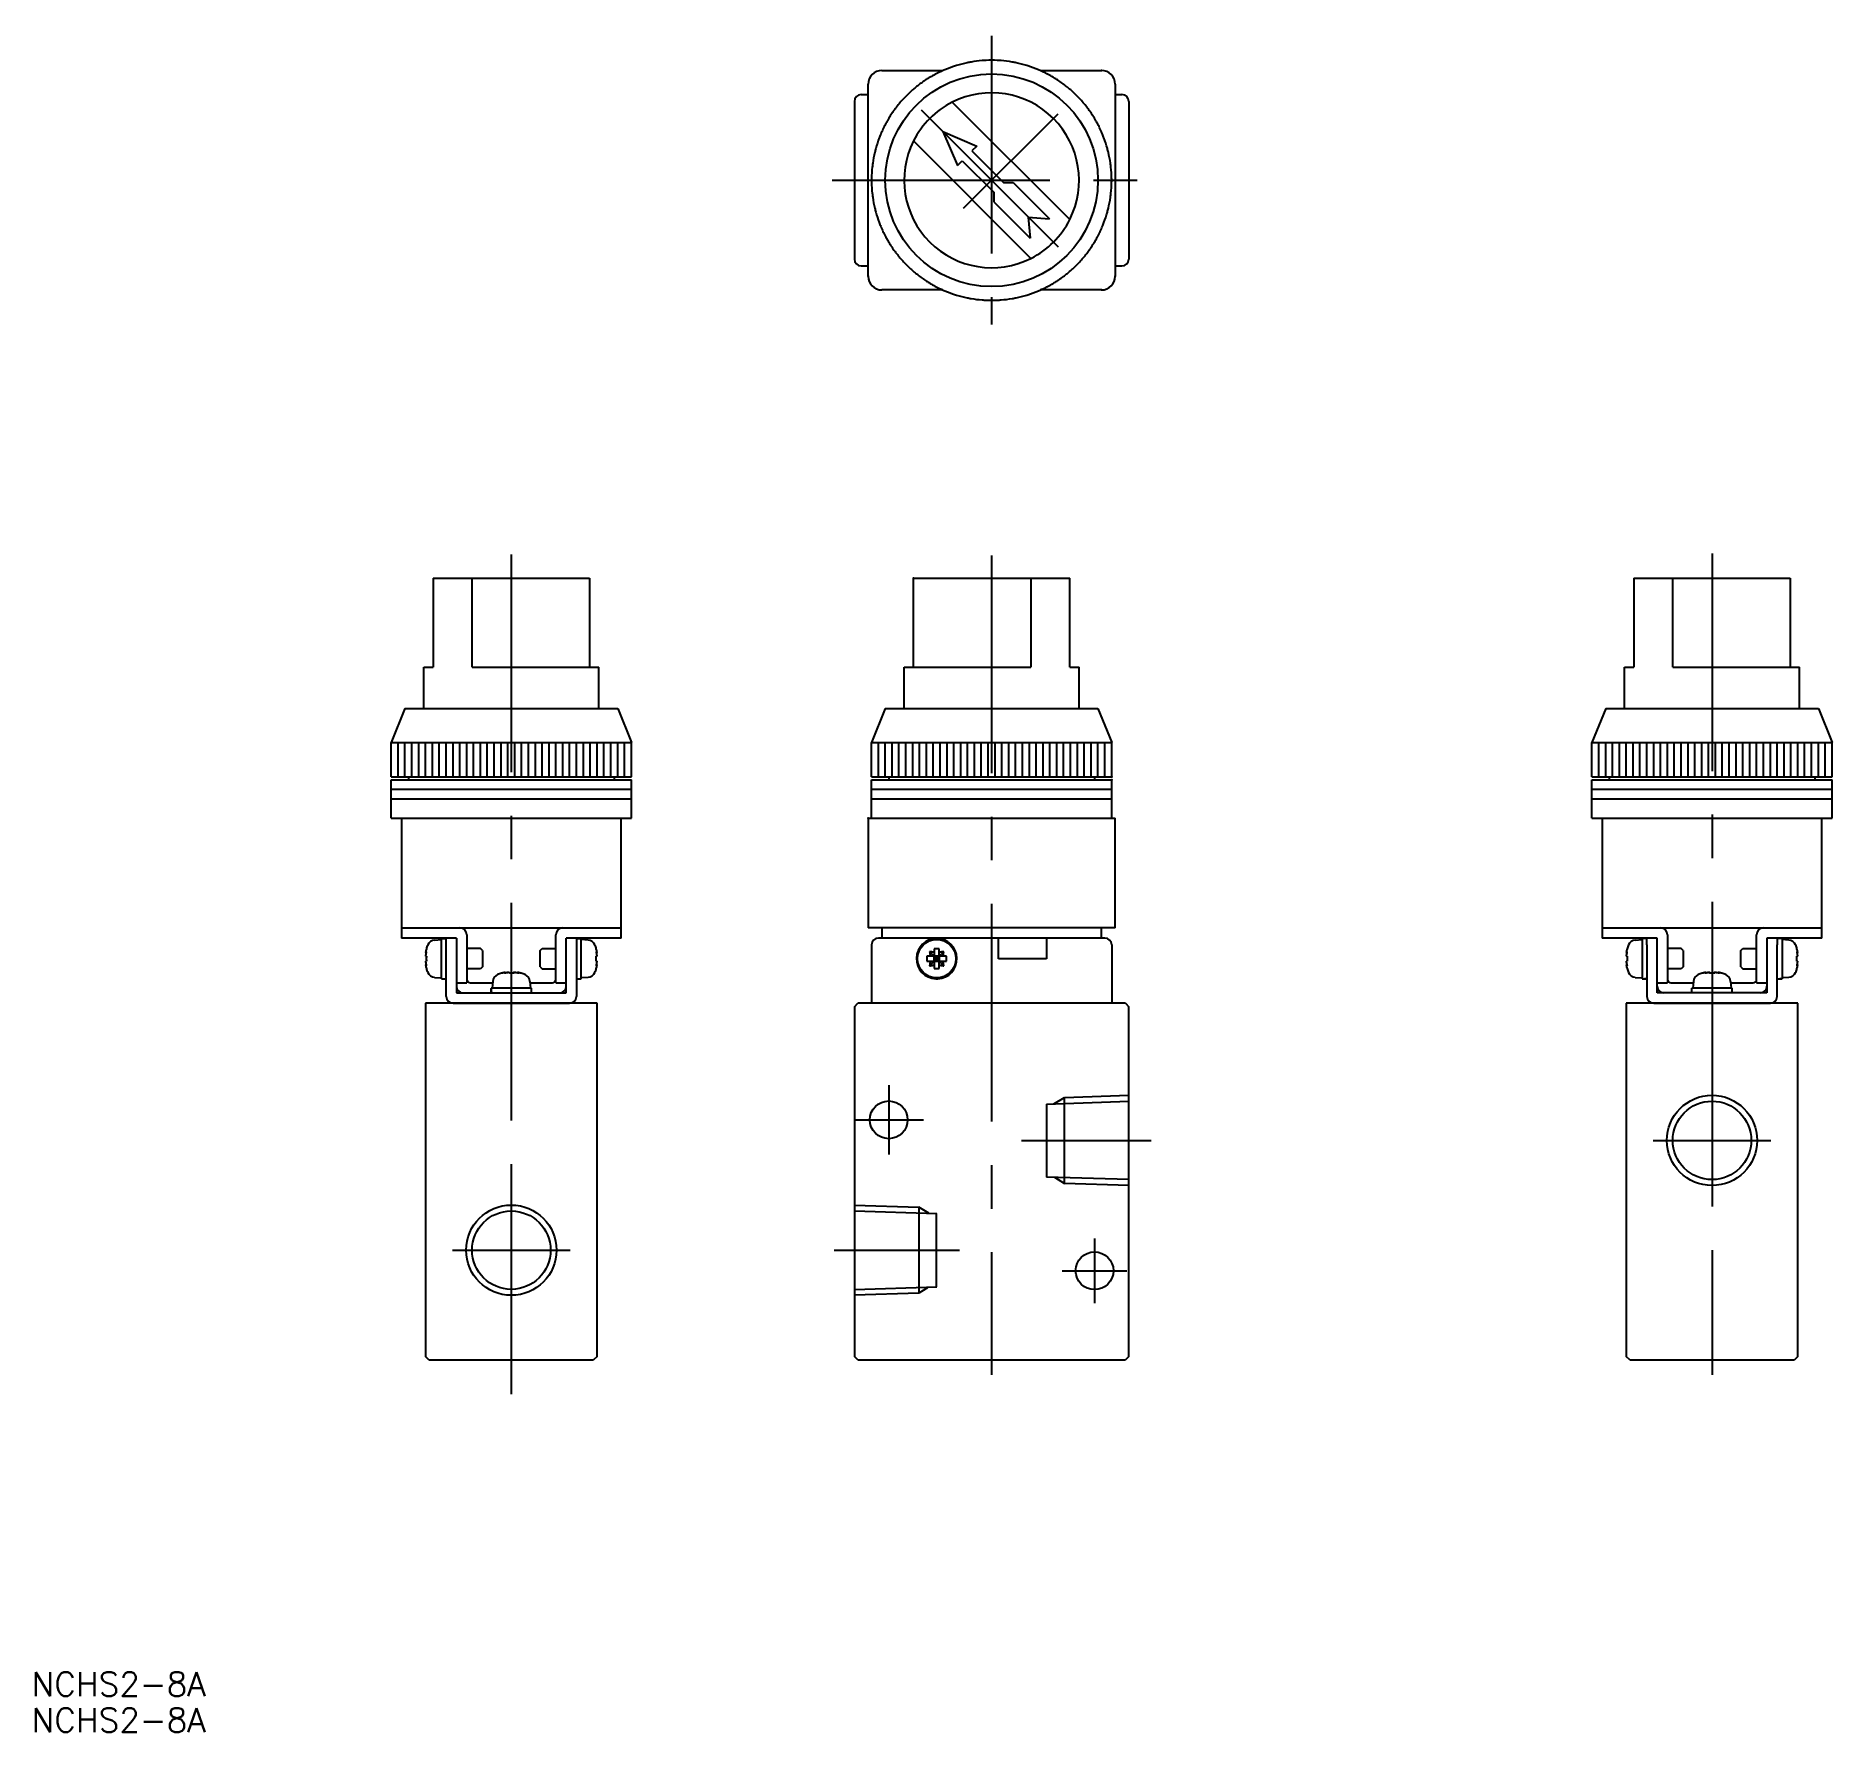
# Model space of a CAD drawing. Extents: x 1 to 262, y 0 to 247.
import ezdxf

# ---------------------------------------------------------------- set-up
doc = ezdxf.new("R2010")
doc.units = 0
doc.linetypes.add('CENTER', pattern=[50.8, 31.75, -6.35, 6.35, -6.35])
doc.linetypes.add('DASHED', pattern=[19.05, 12.7, -6.35])
doc.layers.get('0').update_dxf_attribs({"linetype": 'CONTINUOUS'})
doc.layers.add('CENTER', color=1, linetype='CENTER')
doc.styles.get("Standard").update_dxf_attribs({"font": 'txt', "bigfont": 'BIGFONT'})

msp = doc.modelspace()

# ---------------------------------------------------------------- texts
at = {"color": 7, "linetype": 'CONTINUOUS'}
for p in [(0, 5.25), (0, 0)]:
    msp.add_text('NCHS2-8A', height=3.5, dxfattribs=at).set_placement(p)

# ---------------------------------------------------------------- linework, layer by layer
at = {"color": 7, "linetype": 'CONTINUOUS'}
for p, q in [((123.89, 242.27), (132.8, 242.27)), ((146.98, 242.27), (155.89, 242.27)), ((120.89, 238.77), (121.89, 238.77)), ((121.89, 212.27), (121.89, 240.27)), ((157.89, 240.27), (157.89, 212.27)), ((157.89, 238.77), (158.89, 238.77)), ((119.89, 237.77), (119.89, 214.77)), ((151.28, 220.54), (134.16, 237.66)), ((159.89, 237.77), (159.89, 214.77)), ((132.79, 233.36), (134.91, 228.41)), ((132.79, 233.36), (137.74, 231.24)), ((128.5, 232), (145.62, 214.88)), ((137.74, 231.24), (137.03, 230.54)), ((137.03, 230.54), (141.63, 225.94)), ((134.91, 228.41), (135.62, 229.12)), ((135.62, 229.12), (140.22, 224.53)), ((141.63, 225.94), (143.04, 225.94)), ((143.04, 225.94), (148.35, 220.64)), ((140.22, 224.53), (140.22, 223.11)), ((140.22, 223.11), (145.52, 217.81)), ((145.24, 220.91), (145.52, 217.81)), ((145.24, 220.91), (148.35, 220.64)), ((120.89, 213.77), (121.89, 213.77)), ((157.89, 213.77), (158.89, 213.77)), ((132.8, 210.27), (123.89, 210.27)), ((155.89, 210.27), (146.98, 210.27)), ((58.5, 168.27), (58.5, 155.27)), ((58.5, 168.27), (64.16, 168.27)), ((64.16, 168.27), (81.28, 168.27)), ((64.16, 155.27), (64.16, 168.27)), ((81.28, 168.27), (81.28, 155.27)), ((128.5, 168.27), (145.62, 168.27)), ((128.5, 155.27), (128.5, 168.27)), ((145.62, 168.27), (145.62, 155.27)), ((145.62, 168.27), (151.28, 168.27)), ((151.28, 155.27), (151.28, 168.27)), ((233.5, 168.27), (233.5, 155.27)), ((233.5, 168.27), (239.16, 168.27)), ((239.16, 155.27), (239.16, 168.27)), ((239.16, 168.27), (256.28, 168.27)), ((256.28, 168.27), (256.28, 155.27)), ((57.14, 149.27), (57.14, 155.27)), ((57.14, 155.27), (58.5, 155.27)), ((64.16, 155.27), (82.64, 155.27)), ((82.64, 149.27), (82.64, 155.27)), ((127.14, 149.27), (127.14, 155.27)), ((127.14, 155.27), (145.62, 155.27)), ((151.28, 155.27), (152.64, 155.27)), ((152.64, 149.27), (152.64, 155.27)), ((232.14, 149.27), (232.14, 155.27)), ((232.14, 155.27), (233.5, 155.27)), ((239.16, 155.27), (257.64, 155.27)), ((257.64, 149.27), (257.64, 155.27)), ((54.39, 149.27), (52.39, 144.27)), ((54.39, 149.27), (85.39, 149.27)), ((85.39, 149.27), (87.39, 144.27)), ((124.39, 149.27), (122.39, 144.27)), ((124.39, 149.27), (155.39, 149.27)), ((155.39, 149.27), (157.39, 144.27)), ((229.39, 149.27), (227.39, 144.27)), ((229.39, 149.27), (260.39, 149.27)), ((260.39, 149.27), (262.39, 144.27)), ((52.39, 144.27), (87.39, 144.27)), ((52.39, 139.27), (52.39, 144.27)), ((53.39, 139.27), (53.39, 144.27)), ((54.39, 139.27), (54.39, 144.27)), ((55.39, 139.27), (55.39, 144.27)), ((56.39, 139.27), (56.39, 144.27)), ((57.39, 139.27), (57.39, 144.27)), ((58.39, 139.27), (58.39, 144.27)), ((59.39, 139.27), (59.39, 144.27)), ((60.39, 139.27), (60.39, 144.27)), ((61.39, 139.27), (61.39, 144.27)), ((62.39, 139.27), (62.39, 144.27)), ((63.39, 139.27), (63.39, 144.27)), ((64.39, 139.27), (64.39, 144.27)), ((65.39, 139.27), (65.39, 144.27)), ((66.39, 139.27), (66.39, 144.27)), ((67.39, 139.27), (67.39, 144.27)), ((68.39, 139.27), (68.39, 144.27)), ((69.39, 139.27), (69.39, 144.27)), ((70.39, 139.27), (70.39, 144.27)), ((71.39, 139.27), (71.39, 144.27)), ((72.39, 139.27), (72.39, 144.27)), ((73.39, 139.27), (73.39, 144.27)), ((74.39, 139.27), (74.39, 144.27)), ((75.39, 139.27), (75.39, 144.27)), ((76.39, 139.27), (76.39, 144.27)), ((77.39, 139.27), (77.39, 144.27)), ((78.39, 139.27), (78.39, 144.27)), ((79.39, 139.27), (79.39, 144.27)), ((80.39, 139.27), (80.39, 144.27)), ((81.39, 139.27), (81.39, 144.27)), ((82.39, 139.27), (82.39, 144.27)), ((83.39, 139.27), (83.39, 144.27)), ((84.39, 139.27), (84.39, 144.27)), ((85.39, 139.27), (85.39, 144.27)), ((86.39, 139.27), (86.39, 144.27)), ((87.39, 139.27), (87.39, 144.27)), ((122.39, 144.27), (157.39, 144.27)), ((122.39, 139.27), (122.39, 144.27)), ((123.39, 139.27), (123.39, 144.27)), ((124.39, 139.27), (124.39, 144.27)), ((125.39, 139.27), (125.39, 144.27)), ((126.39, 139.27), (126.39, 144.27)), ((127.39, 139.27), (127.39, 144.27)), ((128.39, 139.27), (128.39, 144.27)), ((129.39, 139.27), (129.39, 144.27)), ((130.39, 139.27), (130.39, 144.27)), ((131.39, 139.27), (131.39, 144.27)), ((132.39, 139.27), (132.39, 144.27)), ((133.39, 139.27), (133.39, 144.27)), ((134.39, 139.27), (134.39, 144.27)), ((135.39, 139.27), (135.39, 144.27)), ((136.39, 139.27), (136.39, 144.27)), ((137.39, 139.27), (137.39, 144.27)), ((138.39, 139.27), (138.39, 144.27)), ((139.39, 139.27), (139.39, 144.27)), ((140.39, 139.27), (140.39, 144.27)), ((141.39, 139.27), (141.39, 144.27)), ((142.39, 139.27), (142.39, 144.27)), ((143.39, 139.27), (143.39, 144.27)), ((144.39, 139.27), (144.39, 144.27)), ((145.39, 139.27), (145.39, 144.27)), ((146.39, 139.27), (146.39, 144.27)), ((147.39, 139.27), (147.39, 144.27)), ((148.39, 139.27), (148.39, 144.27)), ((149.39, 139.27), (149.39, 144.27)), ((150.39, 139.27), (150.39, 144.27)), ((151.39, 139.27), (151.39, 144.27)), ((152.39, 139.27), (152.39, 144.27)), ((153.39, 139.27), (153.39, 144.27)), ((154.39, 139.27), (154.39, 144.27)), ((155.39, 139.27), (155.39, 144.27)), ((156.39, 139.27), (156.39, 144.27)), ((157.39, 139.27), (157.39, 144.27)), ((227.39, 144.27), (262.39, 144.27)), ((227.39, 139.27), (227.39, 144.27)), ((228.39, 139.27), (228.39, 144.27)), ((229.39, 139.27), (229.39, 144.27)), ((230.39, 139.27), (230.39, 144.27)), ((231.39, 139.27), (231.39, 144.27)), ((232.39, 139.27), (232.39, 144.27)), ((233.39, 139.27), (233.39, 144.27)), ((234.39, 139.27), (234.39, 144.27)), ((235.39, 139.27), (235.39, 144.27)), ((236.39, 139.27), (236.39, 144.27)), ((237.39, 139.27), (237.39, 144.27)), ((238.39, 139.27), (238.39, 144.27)), ((239.39, 139.27), (239.39, 144.27)), ((240.39, 139.27), (240.39, 144.27)), ((241.39, 139.27), (241.39, 144.27)), ((242.39, 139.27), (242.39, 144.27)), ((243.39, 139.27), (243.39, 144.27)), ((244.39, 139.27), (244.39, 144.27)), ((245.39, 139.27), (245.39, 144.27)), ((246.39, 139.27), (246.39, 144.27)), ((247.39, 139.27), (247.39, 144.27)), ((248.39, 139.27), (248.39, 144.27)), ((249.39, 139.27), (249.39, 144.27)), ((250.39, 139.27), (250.39, 144.27)), ((251.39, 139.27), (251.39, 144.27)), ((252.39, 139.27), (252.39, 144.27)), ((253.39, 139.27), (253.39, 144.27)), ((254.39, 139.27), (254.39, 144.27)), ((255.39, 139.27), (255.39, 144.27)), ((256.39, 139.27), (256.39, 144.27)), ((257.39, 139.27), (257.39, 144.27)), ((258.39, 139.27), (258.39, 144.27)), ((259.39, 139.27), (259.39, 144.27)), ((260.39, 139.27), (260.39, 144.27)), ((261.39, 139.27), (261.39, 144.27)), ((262.39, 139.27), (262.39, 144.27)), ((52.39, 139.27), (87.39, 139.27)), ((52.39, 133.27), (52.39, 138.87)), ((52.39, 138.87), (87.39, 138.87)), ((54.89, 139.27), (54.89, 138.87)), ((84.89, 139.27), (84.89, 138.87)), ((87.39, 133.27), (87.39, 138.87)), ((122.39, 139.27), (157.39, 139.27)), ((122.39, 133.27), (122.39, 138.87)), ((122.39, 138.87), (157.39, 138.87)), ((124.89, 139.27), (124.89, 138.87)), ((154.89, 139.27), (154.89, 138.87)), ((157.39, 133.27), (157.39, 138.87)), ((227.39, 139.27), (262.39, 139.27)), ((227.39, 133.27), (227.39, 138.87)), ((227.39, 138.87), (262.39, 138.87)), ((229.89, 139.27), (229.89, 138.87)), ((259.89, 139.27), (259.89, 138.87)), ((262.39, 133.27), (262.39, 138.87)), ((52.39, 137.47), (87.39, 137.47)), ((122.39, 137.47), (157.39, 137.47)), ((227.39, 137.47), (262.39, 137.47)), ((52.39, 136.07), (87.39, 136.07)), ((122.39, 136.07), (157.39, 136.07)), ((227.39, 136.07), (262.39, 136.07)), ((52.39, 133.27), (87.39, 133.27)), ((53.89, 133.27), (53.89, 117.27)), ((85.89, 117.27), (85.89, 133.27)), ((121.89, 133.27), (121.89, 117.27)), ((121.89, 133.27), (157.89, 133.27)), ((157.89, 117.27), (157.89, 133.27)), ((227.39, 133.27), (262.39, 133.27)), ((228.89, 133.27), (228.89, 117.27)), ((260.89, 117.27), (260.89, 133.27)), ((53.89, 117.27), (53.89, 115.77)), ((53.89, 117.27), (85.89, 117.27)), ((54.89, 115.77), (53.89, 115.77)), ((60.39, 115.77), (54.89, 115.77)), ((58.7, 115.48), (59.69, 115.57)), ((59.69, 115.72), (60.39, 115.72)), ((59.69, 109.82), (59.69, 115.72)), ((61.89, 115.77), (60.39, 115.77)), ((60.39, 114.77), (60.39, 115.77)), ((61.89, 115.77), (61.89, 114.77)), ((63.39, 116.27), (63.39, 109.27)), ((76.39, 109.27), (76.39, 116.27)), ((79.39, 115.77), (77.89, 115.77)), ((77.89, 114.77), (77.89, 115.77)), ((79.39, 115.77), (79.39, 114.77)), ((84.89, 115.77), (79.39, 115.77)), ((79.39, 115.72), (80.09, 115.72)), ((80.09, 109.82), (80.09, 115.72)), ((81.08, 115.48), (80.09, 115.57)), ((85.89, 115.77), (84.89, 115.77)), ((85.89, 115.77), (85.89, 117.27)), ((157.89, 117.27), (121.89, 117.27)), ((123.89, 115.77), (123.39, 115.77)), ((123.89, 117.27), (123.89, 115.77)), ((124.89, 115.77), (123.89, 115.77)), ((154.89, 115.77), (124.89, 115.77)), ((140.89, 112.77), (140.89, 115.77)), ((147.89, 115.77), (147.89, 112.77)), ((155.89, 115.77), (154.89, 115.77)), ((155.89, 115.77), (155.89, 117.27)), ((156.39, 115.77), (155.89, 115.77)), ((228.89, 117.27), (228.89, 115.77)), ((228.89, 117.27), (260.89, 117.27)), ((229.89, 115.77), (228.89, 115.77)), ((235.39, 115.77), (229.89, 115.77)), ((233.7, 115.48), (234.69, 115.57)), ((235.39, 115.72), (234.69, 115.72)), ((234.69, 115.72), (234.69, 109.82)), ((236.89, 115.77), (235.39, 115.77)), ((235.39, 114.77), (235.39, 115.77)), ((236.89, 107.77), (236.89, 115.77)), ((238.39, 116.27), (238.39, 109.27)), ((251.39, 109.27), (251.39, 116.27)), ((254.39, 115.77), (252.89, 115.77)), ((252.89, 115.77), (252.89, 107.77)), ((254.39, 115.77), (254.39, 114.77)), ((259.89, 115.77), (254.39, 115.77)), ((255.09, 115.72), (254.39, 115.72)), ((255.09, 115.72), (255.09, 109.84)), ((256.08, 115.48), (255.09, 115.57)), ((260.89, 115.77), (259.89, 115.77)), ((260.89, 115.77), (260.89, 117.27)), ((57.47, 113.65), (57.39, 113.69)), ((57.51, 113.12), (57.39, 113.12)), ((57.51, 114.21), (57.5, 114.22)), ((60.39, 107.27), (60.39, 114.77)), ((61.89, 114.77), (61.89, 107.77)), ((65.38, 114.27), (63.39, 114.27)), ((65.69, 113.96), (65.38, 114.27)), ((65.69, 113.96), (65.69, 111.57)), ((74.09, 113.96), (74.39, 114.27)), ((74.09, 111.57), (74.09, 113.96)), ((74.39, 114.27), (76.39, 114.27)), ((77.89, 107.77), (77.89, 114.77)), ((79.39, 114.77), (79.39, 107.27)), ((82.27, 114.22), (82.26, 114.21)), ((82.39, 113.12), (82.26, 113.12)), ((82.39, 113.69), (82.3, 113.65)), ((122.39, 114.77), (122.39, 106.27)), ((130.97, 113.12), (130.45, 113.12)), ((131.54, 113.12), (130.86, 113.79)), ((131.54, 113.12), (130.97, 113.12)), ((131.54, 114.21), (131.54, 113.69)), ((131.54, 113.69), (131.54, 113.12)), ((131.54, 113.12), (131.89, 112.77)), ((132.24, 113.12), (131.54, 113.12)), ((131.54, 112.42), (131.54, 113.12)), ((131.89, 112.77), (131.54, 112.77)), ((131.89, 112.77), (131.54, 112.42)), ((131.89, 113.12), (131.89, 112.77)), ((131.89, 112.77), (132.24, 113.12)), ((131.89, 112.77), (131.89, 112.42)), ((132.24, 112.77), (131.89, 112.77)), ((132.24, 112.42), (131.89, 112.77)), ((132.24, 113.69), (132.24, 114.21)), ((132.24, 113.12), (132.91, 113.79)), ((132.24, 113.12), (132.24, 113.69)), ((132.24, 113.12), (132.24, 112.42)), ((132.81, 113.12), (132.24, 113.12)), ((133.33, 113.12), (132.81, 113.12)), ((147.89, 112.77), (140.89, 112.77)), ((157.39, 114.77), (157.39, 107.27)), ((232.47, 113.65), (232.39, 113.69)), ((232.51, 113.12), (232.39, 113.12)), ((232.51, 114.21), (232.5, 114.22)), ((235.39, 114.77), (235.39, 107.27)), ((240.38, 114.27), (238.39, 114.27)), ((240.69, 113.96), (240.38, 114.27)), ((240.69, 113.96), (240.69, 111.57)), ((249.09, 113.96), (249.39, 114.27)), ((249.09, 111.57), (249.09, 113.96)), ((249.39, 114.27), (251.39, 114.27)), ((254.39, 107.27), (254.39, 114.77)), ((257.27, 114.22), (257.26, 114.21)), ((257.39, 113.12), (257.26, 113.12)), ((257.39, 113.69), (257.3, 113.65)), ((57.39, 112.42), (57.51, 112.42)), ((57.39, 111.85), (57.47, 111.88)), ((57.5, 111.32), (57.51, 111.33)), ((58.7, 110.05), (59.69, 109.97)), ((65.38, 111.27), (63.39, 111.27)), ((65.69, 111.57), (65.38, 111.27)), ((68.96, 110.77), (68.96, 110.77)), ((68.99, 110.77), (69.02, 110.68)), ((69.5, 110.77), (69.5, 110.76)), ((70.2, 110.65), (70.2, 110.77)), ((70.28, 110.77), (70.27, 110.64)), ((70.79, 110.77), (70.76, 110.7)), ((70.79, 110.69), (70.82, 110.77)), ((74.09, 111.57), (74.39, 111.27)), ((74.39, 111.27), (76.39, 111.27)), ((81.08, 110.05), (80.09, 109.97)), ((82.26, 112.42), (82.39, 112.42)), ((82.26, 111.33), (82.27, 111.32)), ((82.3, 111.88), (82.39, 111.85)), ((130.45, 112.42), (130.97, 112.42)), ((131.54, 112.42), (130.86, 111.74)), ((130.97, 112.42), (131.54, 112.42)), ((131.54, 112.42), (132.24, 112.42)), ((131.54, 112.42), (131.54, 111.85)), ((131.54, 111.85), (131.54, 111.33)), ((131.75, 109.82), (131.75, 109.97)), ((132, 109.97), (132, 109.82)), ((132.03, 109.97), (132.03, 109.82)), ((132.24, 111.85), (132.24, 112.42)), ((132.24, 112.42), (132.91, 111.74)), ((132.24, 112.42), (132.81, 112.42)), ((132.24, 111.33), (132.24, 111.85)), ((132.81, 112.42), (133.33, 112.42)), ((232.39, 112.42), (232.51, 112.42)), ((232.39, 111.85), (232.47, 111.88)), ((232.5, 111.32), (232.51, 111.33)), ((233.7, 110.05), (234.69, 109.97)), ((240.38, 111.27), (238.39, 111.27)), ((240.69, 111.57), (240.38, 111.27)), ((243.96, 110.77), (243.96, 110.77)), ((243.99, 110.77), (244.02, 110.68)), ((244.5, 110.77), (244.5, 110.76)), ((245.2, 110.65), (245.2, 110.77)), ((245.28, 110.77), (245.27, 110.64)), ((245.79, 110.77), (245.76, 110.7)), ((245.79, 110.69), (245.82, 110.77)), ((249.09, 111.57), (249.39, 111.27)), ((249.39, 111.27), (251.39, 111.27)), ((256.08, 110.05), (255.09, 109.97)), ((257.26, 112.42), (257.39, 112.42)), ((257.26, 111.33), (257.27, 111.32)), ((257.3, 111.88), (257.39, 111.85)), ((59.69, 109.82), (60, 109.82)), ((61.89, 109.27), (63.39, 109.27)), ((61.89, 107.77), (77.89, 107.77)), ((63.89, 109.27), (67.16, 109.27)), ((66.94, 108.47), (66.95, 108.47)), ((66.94, 107.77), (66.94, 108.44)), ((72.84, 108.47), (66.95, 108.47)), ((67.17, 109.46), (67.09, 108.47)), ((72.6, 109.46), (72.69, 108.47)), ((72.62, 109.27), (75.89, 109.27)), ((72.84, 107.77), (72.84, 108.47)), ((76.39, 109.27), (77.89, 109.27)), ((79.39, 109.82), (79.7, 109.82)), ((235.39, 109.82), (235.07, 109.82)), ((236.89, 109.27), (238.39, 109.27)), ((252.89, 107.77), (236.89, 107.77)), ((238.89, 109.27), (242.16, 109.27)), ((241.94, 107.77), (241.94, 108.47)), ((247.84, 108.47), (241.94, 108.47)), ((242.17, 109.46), (242.09, 108.47)), ((247.6, 109.46), (247.69, 108.47)), ((247.62, 109.27), (250.89, 109.27)), ((247.84, 107.77), (247.84, 108.44)), ((251.39, 109.27), (252.89, 109.27)), ((255.09, 109.82), (254.77, 109.82)), ((255.09, 109.84), (255.09, 109.82)), ((255.09, 109.82), (255.09, 109.82)), ((57.39, 106.27), (57.39, 54.77)), ((82.39, 106.27), (57.39, 106.27)), ((61.39, 106.27), (78.39, 106.27)), ((78.39, 106.27), (61.39, 106.27)), ((82.39, 54.77), (82.39, 106.27)), ((119.89, 105.77), (120.39, 106.27)), ((119.89, 105.77), (119.89, 54.77)), ((159.39, 106.27), (120.39, 106.27)), ((157.39, 106.27), (122.39, 106.27)), ((156.89, 106.27), (122.89, 106.27)), ((156.89, 106.27), (123.89, 106.27)), ((157.39, 107.27), (157.39, 106.27)), ((159.39, 106.27), (159.89, 105.77)), ((159.89, 54.77), (159.89, 105.77)), ((232.39, 106.27), (232.39, 54.77)), ((236.84, 106.27), (232.39, 106.27)), ((236.39, 106.27), (253.39, 106.27)), ((253.39, 106.27), (236.39, 106.27)), ((236.84, 106.27), (238.89, 106.27)), ((250.89, 106.27), (238.89, 106.27)), ((250.89, 106.27), (252.94, 106.27)), ((257.39, 106.27), (252.94, 106.27)), ((257.39, 54.77), (257.39, 106.27)), ((57.89, 54.27), (57.39, 54.77)), ((57.89, 54.27), (81.89, 54.27)), ((82.39, 54.77), (81.89, 54.27)), ((120.39, 54.27), (119.89, 54.77)), ((120.39, 54.27), (159.39, 54.27)), ((159.89, 54.77), (159.39, 54.27)), ((232.89, 54.27), (232.39, 54.77)), ((232.89, 54.27), (256.89, 54.27)), ((257.39, 54.77), (256.89, 54.27))]:
    msp.add_line(p, q, dxfattribs=at)
at = {"color": 3, "linetype": 'DASHED'}
for p, q in [((147.89, 91.57), (159.89, 91.99)), ((148.98, 91.61), (150.49, 92.55)), ((150.49, 92.55), (159.89, 92.85)), ((150.49, 79.98), (150.49, 92.55)), ((147.89, 91.57), (147.89, 80.92)), ((159.89, 80.55), (147.89, 80.92)), ((149.04, 80.89), (150.49, 79.98)), ((159.89, 79.69), (150.49, 79.98)), ((119.89, 76.85), (129.29, 76.55)), ((119.89, 75.99), (131.89, 75.62)), ((130.74, 75.65), (129.29, 76.55)), ((129.29, 76.55), (129.29, 63.98)), ((131.88, 64.92), (131.88, 75.62)), ((119.89, 64.55), (131.89, 64.92)), ((129.29, 63.98), (119.89, 63.69)), ((130.55, 64.77), (129.29, 63.98))]:
    msp.add_line(p, q, dxfattribs=at)
at = {"color": 7, "linetype": 'CONTINUOUS'}
for points in [[(57.5, 113.79, 0), (57.5, 113.79, 0), (57.5, 113.79, 0), (57.5, 113.79, 0), (57.5, 113.79, 0), (57.5, 113.79, 0), (57.5, 113.79, 0), (57.49, 113.79, 0), (57.49, 113.79, 0), (57.49, 113.79, 0), (57.49, 113.79, 0), (57.49, 113.79, 0), (57.49, 113.78, 0), (57.49, 113.78, 0), (57.49, 113.78, 0), (57.48, 113.78, 0), (57.48, 113.78, 0), (57.48, 113.78, 0), (57.48, 113.78, 0), (57.48, 113.78, 0), (57.48, 113.78, 0), (57.48, 113.78, 0), (57.48, 113.78, 0), (57.47, 113.78, 0), (57.47, 113.78, 0), (57.47, 113.78, 0), (57.47, 113.78, 0), (57.47, 113.77, 0), (57.47, 113.77, 0), (57.47, 113.77, 0), (57.47, 113.77, 0), (57.47, 113.77, 0), (57.46, 113.77, 0), (57.46, 113.77, 0), (57.46, 113.77, 0), (57.46, 113.77, 0), (57.46, 113.77, 0), (57.46, 113.77, 0), (57.46, 113.77, 0), (57.46, 113.77, 0), (57.46, 113.76, 0), (57.46, 113.76, 0), (57.45, 113.76, 0), (57.45, 113.76, 0), (57.45, 113.76, 0), (57.45, 113.76, 0), (57.45, 113.76, 0), (57.45, 113.76, 0), (57.45, 113.76, 0), (57.45, 113.76, 0), (57.45, 113.76, 0), (57.45, 113.75, 0), (57.44, 113.75, 0), (57.44, 113.75, 0), (57.44, 113.75, 0), (57.44, 113.75, 0), (57.44, 113.75, 0), (57.44, 113.75, 0), (57.44, 113.75, 0), (57.44, 113.75, 0), (57.44, 113.75, 0), (57.44, 113.75, 0), (57.43, 113.75, 0), (57.43, 113.75, 0), (57.43, 113.74, 0), (57.43, 113.74, 0), (57.43, 113.74, 0), (57.43, 113.74, 0), (57.43, 113.74, 0), (57.43, 113.74, 0), (57.43, 113.74, 0), (57.43, 113.74, 0), (57.43, 113.74, 0), (57.42, 113.74, 0), (57.42, 113.74, 0), (57.42, 113.73, 0), (57.42, 113.73, 0), (57.42, 113.73, 0), (57.42, 113.73, 0), (57.42, 113.73, 0), (57.42, 113.73, 0), (57.42, 113.73, 0), (57.42, 113.73, 0), (57.42, 113.73, 0), (57.42, 113.73, 0), (57.41, 113.73, 0), (57.41, 113.72, 0), (57.41, 113.72, 0), (57.41, 113.72, 0), (57.41, 113.72, 0), (57.41, 113.72, 0), (57.41, 113.72, 0), (57.41, 113.72, 0), (57.41, 113.72, 0), (57.41, 113.72, 0), (57.41, 113.72, 0), (57.41, 113.72, 0), (57.41, 113.72, 0), (57.4, 113.72, 0), (57.4, 113.71, 0), (57.4, 113.71, 0), (57.4, 113.71, 0), (57.4, 113.71, 0), (57.4, 113.71, 0), (57.4, 113.71, 0), (57.4, 113.71, 0), (57.4, 113.71, 0), (57.4, 113.71, 0), (57.4, 113.7, 0), (57.4, 113.7, 0), (57.4, 113.7, 0), (57.4, 113.7, 0), (57.39, 113.7, 0), (57.39, 113.7, 0), (57.39, 113.7, 0), (57.39, 113.7, 0), (57.39, 113.7, 0), (57.39, 113.7, 0), (57.39, 113.7, 0), (57.39, 113.69, 0), (57.39, 113.69, 0), (57.39, 113.69, 0), (57.39, 113.69, 0), (57.39, 113.69, 0), (57.39, 113.69, 0), (57.39, 113.69, 0), (57.39, 113.69, 0), (57.39, 113.69, 0), (57.39, 113.69, 0)], [(57.5, 113.79, 0), (57.5, 113.79, 0), (57.5, 113.78, 0), (57.5, 113.78, 0), (57.5, 113.77, 0), (57.5, 113.77, 0), (57.5, 113.76, 0), (57.49, 113.76, 0), (57.49, 113.75, 0), (57.49, 113.75, 0), (57.49, 113.74, 0), (57.49, 113.74, 0), (57.49, 113.73, 0), (57.49, 113.72, 0), (57.49, 113.72, 0), (57.48, 113.72, 0), (57.48, 113.71, 0), (57.48, 113.7, 0), (57.48, 113.7, 0), (57.48, 113.69, 0), (57.48, 113.69, 0), (57.48, 113.68, 0), (57.48, 113.68, 0), (57.47, 113.67, 0), (57.47, 113.67, 0), (57.47, 113.66, 0), (57.47, 113.66, 0), (57.47, 113.65, 0), (57.47, 113.65, 0), (57.47, 113.64, 0), (57.47, 113.64, 0), (57.47, 113.63, 0), (57.46, 113.62, 0), (57.46, 113.62, 0), (57.46, 113.61, 0), (57.46, 113.61, 0), (57.46, 113.6, 0), (57.46, 113.6, 0), (57.46, 113.59, 0), (57.46, 113.59, 0), (57.46, 113.58, 0), (57.46, 113.58, 0), (57.45, 113.57, 0), (57.45, 113.57, 0), (57.45, 113.56, 0), (57.45, 113.56, 0), (57.45, 113.55, 0), (57.45, 113.55, 0), (57.45, 113.54, 0), (57.45, 113.54, 0), (57.45, 113.53, 0), (57.45, 113.53, 0), (57.44, 113.52, 0), (57.44, 113.51, 0), (57.44, 113.51, 0), (57.44, 113.5, 0), (57.44, 113.5, 0), (57.44, 113.49, 0), (57.44, 113.49, 0), (57.44, 113.48, 0), (57.44, 113.48, 0), (57.44, 113.47, 0), (57.43, 113.47, 0), (57.43, 113.46, 0), (57.43, 113.46, 0), (57.43, 113.45, 0), (57.43, 113.45, 0), (57.43, 113.44, 0), (57.43, 113.44, 0), (57.43, 113.43, 0), (57.43, 113.42, 0), (57.43, 113.42, 0), (57.43, 113.41, 0), (57.42, 113.41, 0), (57.42, 113.4, 0), (57.42, 113.4, 0), (57.42, 113.39, 0), (57.42, 113.39, 0), (57.42, 113.38, 0), (57.42, 113.38, 0), (57.42, 113.37, 0), (57.42, 113.37, 0), (57.42, 113.36, 0), (57.42, 113.36, 0), (57.42, 113.35, 0), (57.41, 113.34, 0), (57.41, 113.34, 0), (57.41, 113.33, 0), (57.41, 113.33, 0), (57.41, 113.32, 0), (57.41, 113.32, 0), (57.41, 113.31, 0), (57.41, 113.31, 0), (57.41, 113.3, 0), (57.41, 113.3, 0), (57.41, 113.29, 0), (57.41, 113.29, 0), (57.41, 113.28, 0), (57.4, 113.28, 0), (57.4, 113.27, 0), (57.4, 113.27, 0), (57.4, 113.26, 0), (57.4, 113.25, 0), (57.4, 113.25, 0), (57.4, 113.24, 0), (57.4, 113.24, 0), (57.4, 113.23, 0), (57.4, 113.23, 0), (57.4, 113.22, 0), (57.4, 113.22, 0), (57.4, 113.21, 0), (57.4, 113.21, 0), (57.39, 113.2, 0), (57.39, 113.2, 0), (57.39, 113.19, 0), (57.39, 113.19, 0), (57.39, 113.18, 0), (57.39, 113.17, 0), (57.39, 113.17, 0), (57.39, 113.17, 0), (57.39, 113.16, 0), (57.39, 113.15, 0), (57.39, 113.15, 0), (57.39, 113.14, 0), (57.39, 113.14, 0), (57.39, 113.13, 0), (57.39, 113.13, 0), (57.39, 113.12, 0), (57.39, 113.12, 0)], [(57.51, 113.12, 0), (57.51, 113.11, 0), (57.51, 113.11, 0), (57.51, 113.1, 0), (57.51, 113.09, 0), (57.51, 113.09, 0), (57.51, 113.08, 0), (57.51, 113.08, 0), (57.51, 113.07, 0), (57.51, 113.07, 0), (57.51, 113.06, 0), (57.51, 113.06, 0), (57.51, 113.05, 0), (57.51, 113.05, 0), (57.51, 113.04, 0), (57.51, 113.03, 0), (57.51, 113.03, 0), (57.51, 113.02, 0), (57.51, 113.02, 0), (57.51, 113.01, 0), (57.51, 113.01, 0), (57.51, 113, 0), (57.51, 113, 0), (57.51, 112.99, 0), (57.51, 112.99, 0), (57.51, 112.98, 0), (57.51, 112.97, 0), (57.51, 112.97, 0), (57.51, 112.96, 0), (57.51, 112.96, 0), (57.51, 112.95, 0), (57.51, 112.95, 0), (57.51, 112.94, 0), (57.51, 112.94, 0), (57.5, 112.93, 0), (57.5, 112.93, 0), (57.5, 112.92, 0), (57.5, 112.92, 0), (57.5, 112.91, 0), (57.5, 112.9, 0), (57.5, 112.9, 0), (57.5, 112.89, 0), (57.5, 112.89, 0), (57.5, 112.88, 0), (57.5, 112.88, 0), (57.5, 112.87, 0), (57.5, 112.87, 0), (57.5, 112.86, 0), (57.5, 112.86, 0), (57.5, 112.85, 0), (57.5, 112.84, 0), (57.5, 112.84, 0), (57.5, 112.83, 0), (57.5, 112.83, 0), (57.5, 112.82, 0), (57.5, 112.82, 0), (57.5, 112.81, 0), (57.5, 112.81, 0), (57.5, 112.8, 0), (57.5, 112.8, 0), (57.5, 112.79, 0), (57.5, 112.78, 0), (57.5, 112.78, 0), (57.5, 112.77, 0), (57.5, 112.77, 0), (57.5, 112.76, 0), (57.5, 112.76, 0), (57.5, 112.75, 0), (57.5, 112.75, 0), (57.5, 112.74, 0), (57.5, 112.73, 0), (57.5, 112.73, 0), (57.5, 112.72, 0), (57.5, 112.72, 0), (57.5, 112.71, 0), (57.5, 112.71, 0), (57.5, 112.7, 0), (57.5, 112.7, 0), (57.5, 112.69, 0), (57.5, 112.69, 0), (57.5, 112.68, 0), (57.5, 112.67, 0), (57.5, 112.67, 0), (57.5, 112.66, 0), (57.5, 112.66, 0), (57.5, 112.65, 0), (57.5, 112.65, 0), (57.5, 112.64, 0), (57.5, 112.64, 0), (57.5, 112.63, 0), (57.5, 112.63, 0), (57.5, 112.62, 0), (57.5, 112.61, 0), (57.5, 112.61, 0), (57.5, 112.6, 0), (57.51, 112.6, 0), (57.51, 112.59, 0), (57.51, 112.59, 0), (57.51, 112.58, 0), (57.51, 112.58, 0), (57.51, 112.57, 0), (57.51, 112.57, 0), (57.51, 112.56, 0), (57.51, 112.56, 0), (57.51, 112.55, 0), (57.51, 112.54, 0), (57.51, 112.54, 0), (57.51, 112.53, 0), (57.51, 112.53, 0), (57.51, 112.52, 0), (57.51, 112.52, 0), (57.51, 112.51, 0), (57.51, 112.51, 0), (57.51, 112.5, 0), (57.51, 112.5, 0), (57.51, 112.49, 0), (57.51, 112.48, 0), (57.51, 112.48, 0), (57.51, 112.47, 0), (57.51, 112.47, 0), (57.51, 112.46, 0), (57.51, 112.46, 0), (57.51, 112.45, 0), (57.51, 112.45, 0), (57.51, 112.44, 0), (57.51, 112.44, 0), (57.51, 112.43, 0), (57.51, 112.42, 0), (57.51, 112.42, 0)], [(82.26, 112.42, 0), (82.26, 112.42, 0), (82.26, 112.43, 0), (82.26, 112.44, 0), (82.26, 112.44, 0), (82.26, 112.45, 0), (82.26, 112.45, 0), (82.26, 112.46, 0), (82.26, 112.46, 0), (82.27, 112.47, 0), (82.27, 112.47, 0), (82.27, 112.48, 0), (82.27, 112.48, 0), (82.27, 112.49, 0), (82.27, 112.5, 0), (82.27, 112.5, 0), (82.27, 112.51, 0), (82.27, 112.51, 0), (82.27, 112.52, 0), (82.27, 112.52, 0), (82.27, 112.53, 0), (82.27, 112.53, 0), (82.27, 112.54, 0), (82.27, 112.54, 0), (82.27, 112.55, 0), (82.27, 112.56, 0), (82.27, 112.56, 0), (82.27, 112.57, 0), (82.27, 112.57, 0), (82.27, 112.58, 0), (82.27, 112.58, 0), (82.27, 112.59, 0), (82.27, 112.59, 0), (82.27, 112.6, 0), (82.27, 112.6, 0), (82.27, 112.61, 0), (82.27, 112.61, 0), (82.27, 112.62, 0), (82.27, 112.63, 0), (82.27, 112.63, 0), (82.27, 112.64, 0), (82.27, 112.64, 0), (82.27, 112.65, 0), (82.27, 112.65, 0), (82.27, 112.66, 0), (82.27, 112.66, 0), (82.27, 112.67, 0), (82.27, 112.67, 0), (82.27, 112.68, 0), (82.27, 112.69, 0), (82.27, 112.69, 0), (82.27, 112.7, 0), (82.27, 112.7, 0), (82.27, 112.71, 0), (82.27, 112.71, 0), (82.27, 112.72, 0), (82.27, 112.72, 0), (82.27, 112.73, 0), (82.27, 112.73, 0), (82.27, 112.74, 0), (82.27, 112.75, 0), (82.27, 112.75, 0), (82.27, 112.76, 0), (82.27, 112.76, 0), (82.27, 112.77, 0), (82.27, 112.77, 0), (82.27, 112.78, 0), (82.27, 112.78, 0), (82.27, 112.79, 0), (82.27, 112.8, 0), (82.27, 112.8, 0), (82.27, 112.81, 0), (82.27, 112.81, 0), (82.27, 112.82, 0), (82.27, 112.82, 0), (82.27, 112.83, 0), (82.27, 112.83, 0), (82.27, 112.84, 0), (82.27, 112.84, 0), (82.27, 112.85, 0), (82.27, 112.86, 0), (82.27, 112.86, 0), (82.27, 112.87, 0), (82.27, 112.87, 0), (82.27, 112.88, 0), (82.27, 112.88, 0), (82.27, 112.89, 0), (82.27, 112.89, 0), (82.27, 112.9, 0), (82.27, 112.9, 0), (82.27, 112.91, 0), (82.27, 112.92, 0), (82.27, 112.92, 0), (82.27, 112.93, 0), (82.27, 112.93, 0), (82.27, 112.94, 0), (82.27, 112.94, 0), (82.27, 112.95, 0), (82.27, 112.95, 0), (82.27, 112.96, 0), (82.27, 112.96, 0), (82.27, 112.97, 0), (82.27, 112.97, 0), (82.27, 112.98, 0), (82.27, 112.99, 0), (82.27, 112.99, 0), (82.27, 113, 0), (82.27, 113, 0), (82.27, 113.01, 0), (82.27, 113.01, 0), (82.27, 113.02, 0), (82.27, 113.02, 0), (82.27, 113.03, 0), (82.27, 113.03, 0), (82.27, 113.04, 0), (82.27, 113.05, 0), (82.27, 113.05, 0), (82.27, 113.06, 0), (82.27, 113.06, 0), (82.27, 113.07, 0), (82.26, 113.07, 0), (82.26, 113.08, 0), (82.26, 113.08, 0), (82.26, 113.09, 0), (82.26, 113.09, 0), (82.26, 113.1, 0), (82.26, 113.11, 0), (82.26, 113.11, 0), (82.26, 113.12, 0)], [(82.39, 113.12, 0), (82.39, 113.12, 0), (82.39, 113.13, 0), (82.39, 113.13, 0), (82.39, 113.14, 0), (82.39, 113.14, 0), (82.39, 113.15, 0), (82.39, 113.15, 0), (82.39, 113.16, 0), (82.39, 113.17, 0), (82.38, 113.17, 0), (82.38, 113.17, 0), (82.38, 113.18, 0), (82.38, 113.19, 0), (82.38, 113.19, 0), (82.38, 113.2, 0), (82.38, 113.2, 0), (82.38, 113.21, 0), (82.38, 113.21, 0), (82.38, 113.22, 0), (82.38, 113.22, 0), (82.38, 113.23, 0), (82.38, 113.23, 0), (82.38, 113.24, 0), (82.38, 113.24, 0), (82.37, 113.25, 0), (82.37, 113.25, 0), (82.37, 113.26, 0), (82.37, 113.27, 0), (82.37, 113.27, 0), (82.37, 113.28, 0), (82.37, 113.28, 0), (82.37, 113.29, 0), (82.37, 113.29, 0), (82.37, 113.3, 0), (82.37, 113.3, 0), (82.37, 113.31, 0), (82.37, 113.31, 0), (82.36, 113.32, 0), (82.36, 113.32, 0), (82.36, 113.33, 0), (82.36, 113.33, 0), (82.36, 113.34, 0), (82.36, 113.34, 0), (82.36, 113.35, 0), (82.36, 113.36, 0), (82.36, 113.36, 0), (82.36, 113.37, 0), (82.36, 113.37, 0), (82.36, 113.38, 0), (82.36, 113.38, 0), (82.35, 113.39, 0), (82.35, 113.39, 0), (82.35, 113.4, 0), (82.35, 113.4, 0), (82.35, 113.41, 0), (82.35, 113.41, 0), (82.35, 113.42, 0), (82.35, 113.42, 0), (82.35, 113.43, 0), (82.35, 113.44, 0), (82.35, 113.44, 0), (82.34, 113.45, 0), (82.34, 113.45, 0), (82.34, 113.46, 0), (82.34, 113.46, 0), (82.34, 113.47, 0), (82.34, 113.47, 0), (82.34, 113.48, 0), (82.34, 113.48, 0), (82.34, 113.49, 0), (82.34, 113.49, 0), (82.34, 113.5, 0), (82.33, 113.5, 0), (82.33, 113.51, 0), (82.33, 113.51, 0), (82.33, 113.52, 0), (82.33, 113.53, 0), (82.33, 113.53, 0), (82.33, 113.54, 0), (82.33, 113.54, 0), (82.33, 113.55, 0), (82.33, 113.55, 0), (82.32, 113.56, 0), (82.32, 113.56, 0), (82.32, 113.57, 0), (82.32, 113.57, 0), (82.32, 113.58, 0), (82.32, 113.58, 0), (82.32, 113.59, 0), (82.32, 113.59, 0), (82.32, 113.6, 0), (82.31, 113.6, 0), (82.31, 113.61, 0), (82.31, 113.61, 0), (82.31, 113.62, 0), (82.31, 113.62, 0), (82.31, 113.63, 0), (82.31, 113.64, 0), (82.31, 113.64, 0), (82.31, 113.65, 0), (82.31, 113.65, 0), (82.3, 113.66, 0), (82.3, 113.66, 0), (82.3, 113.67, 0), (82.3, 113.67, 0), (82.3, 113.68, 0), (82.3, 113.68, 0), (82.3, 113.69, 0), (82.3, 113.69, 0), (82.29, 113.7, 0), (82.29, 113.7, 0), (82.29, 113.71, 0), (82.29, 113.72, 0), (82.29, 113.72, 0), (82.29, 113.72, 0), (82.29, 113.73, 0), (82.29, 113.74, 0), (82.29, 113.74, 0), (82.28, 113.75, 0), (82.28, 113.75, 0), (82.28, 113.76, 0), (82.28, 113.76, 0), (82.28, 113.77, 0), (82.28, 113.77, 0), (82.28, 113.78, 0), (82.28, 113.78, 0), (82.27, 113.79, 0), (82.27, 113.79, 0)], [(82.39, 113.69, 0), (82.39, 113.69, 0), (82.39, 113.69, 0), (82.39, 113.69, 0), (82.39, 113.69, 0), (82.39, 113.69, 0), (82.39, 113.69, 0), (82.39, 113.69, 0), (82.39, 113.69, 0), (82.39, 113.69, 0), (82.38, 113.7, 0), (82.38, 113.7, 0), (82.38, 113.7, 0), (82.38, 113.7, 0), (82.38, 113.7, 0), (82.38, 113.7, 0), (82.38, 113.7, 0), (82.38, 113.7, 0), (82.38, 113.7, 0), (82.38, 113.7, 0), (82.38, 113.7, 0), (82.38, 113.71, 0), (82.38, 113.71, 0), (82.38, 113.71, 0), (82.38, 113.71, 0), (82.37, 113.71, 0), (82.37, 113.71, 0), (82.37, 113.71, 0), (82.37, 113.71, 0), (82.37, 113.71, 0), (82.37, 113.72, 0), (82.37, 113.72, 0), (82.37, 113.72, 0), (82.37, 113.72, 0), (82.37, 113.72, 0), (82.37, 113.72, 0), (82.37, 113.72, 0), (82.37, 113.72, 0), (82.36, 113.72, 0), (82.36, 113.72, 0), (82.36, 113.72, 0), (82.36, 113.72, 0), (82.36, 113.72, 0), (82.36, 113.73, 0), (82.36, 113.73, 0), (82.36, 113.73, 0), (82.36, 113.73, 0), (82.36, 113.73, 0), (82.36, 113.73, 0), (82.36, 113.73, 0), (82.36, 113.73, 0), (82.35, 113.73, 0), (82.35, 113.73, 0), (82.35, 113.73, 0), (82.35, 113.74, 0), (82.35, 113.74, 0), (82.35, 113.74, 0), (82.35, 113.74, 0), (82.35, 113.74, 0), (82.35, 113.74, 0), (82.35, 113.74, 0), (82.35, 113.74, 0), (82.34, 113.74, 0), (82.34, 113.74, 0), (82.34, 113.74, 0), (82.34, 113.75, 0), (82.34, 113.75, 0), (82.34, 113.75, 0), (82.34, 113.75, 0), (82.34, 113.75, 0), (82.34, 113.75, 0), (82.34, 113.75, 0), (82.34, 113.75, 0), (82.33, 113.75, 0), (82.33, 113.75, 0), (82.33, 113.75, 0), (82.33, 113.75, 0), (82.33, 113.75, 0), (82.33, 113.76, 0), (82.33, 113.76, 0), (82.33, 113.76, 0), (82.33, 113.76, 0), (82.33, 113.76, 0), (82.32, 113.76, 0), (82.32, 113.76, 0), (82.32, 113.76, 0), (82.32, 113.76, 0), (82.32, 113.76, 0), (82.32, 113.76, 0), (82.32, 113.77, 0), (82.32, 113.77, 0), (82.32, 113.77, 0), (82.31, 113.77, 0), (82.31, 113.77, 0), (82.31, 113.77, 0), (82.31, 113.77, 0), (82.31, 113.77, 0), (82.31, 113.77, 0), (82.31, 113.77, 0), (82.31, 113.77, 0), (82.31, 113.77, 0), (82.31, 113.77, 0), (82.3, 113.78, 0), (82.3, 113.78, 0), (82.3, 113.78, 0), (82.3, 113.78, 0), (82.3, 113.78, 0), (82.3, 113.78, 0), (82.3, 113.78, 0), (82.3, 113.78, 0), (82.29, 113.78, 0), (82.29, 113.78, 0), (82.29, 113.78, 0), (82.29, 113.78, 0), (82.29, 113.78, 0), (82.29, 113.78, 0), (82.29, 113.78, 0), (82.29, 113.79, 0), (82.29, 113.79, 0), (82.28, 113.79, 0), (82.28, 113.79, 0), (82.28, 113.79, 0), (82.28, 113.79, 0), (82.28, 113.79, 0), (82.28, 113.79, 0), (82.28, 113.79, 0), (82.28, 113.79, 0), (82.27, 113.79, 0), (82.27, 113.79, 0)], [(130.44, 113.12, 0), (130.44, 113.11, 0), (130.44, 113.11, 0), (130.44, 113.1, 0), (130.44, 113.09, 0), (130.44, 113.09, 0), (130.44, 113.08, 0), (130.44, 113.08, 0), (130.44, 113.07, 0), (130.44, 113.07, 0), (130.44, 113.06, 0), (130.44, 113.06, 0), (130.44, 113.05, 0), (130.44, 113.05, 0), (130.44, 113.04, 0), (130.44, 113.03, 0), (130.44, 113.03, 0), (130.44, 113.02, 0), (130.44, 113.02, 0), (130.44, 113.01, 0), (130.44, 113.01, 0), (130.44, 113, 0), (130.44, 113, 0), (130.44, 112.99, 0), (130.44, 112.99, 0), (130.44, 112.98, 0), (130.44, 112.97, 0), (130.44, 112.97, 0), (130.44, 112.96, 0), (130.44, 112.96, 0), (130.44, 112.95, 0), (130.44, 112.95, 0), (130.44, 112.94, 0), (130.44, 112.94, 0), (130.44, 112.93, 0), (130.44, 112.93, 0), (130.44, 112.92, 0), (130.44, 112.92, 0), (130.44, 112.91, 0), (130.44, 112.9, 0), (130.44, 112.9, 0), (130.44, 112.89, 0), (130.44, 112.89, 0), (130.44, 112.88, 0), (130.44, 112.88, 0), (130.44, 112.87, 0), (130.44, 112.87, 0), (130.44, 112.86, 0), (130.44, 112.86, 0), (130.44, 112.85, 0), (130.44, 112.84, 0), (130.44, 112.84, 0), (130.44, 112.83, 0), (130.44, 112.83, 0), (130.44, 112.82, 0), (130.44, 112.82, 0), (130.44, 112.81, 0), (130.44, 112.81, 0), (130.44, 112.8, 0), (130.44, 112.8, 0), (130.44, 112.79, 0), (130.44, 112.78, 0), (130.44, 112.78, 0), (130.44, 112.77, 0), (130.44, 112.77, 0), (130.44, 112.76, 0), (130.44, 112.76, 0), (130.44, 112.75, 0), (130.44, 112.75, 0), (130.44, 112.74, 0), (130.44, 112.73, 0), (130.44, 112.73, 0), (130.44, 112.72, 0), (130.44, 112.72, 0), (130.44, 112.71, 0), (130.44, 112.71, 0), (130.44, 112.7, 0), (130.44, 112.7, 0), (130.44, 112.69, 0), (130.44, 112.69, 0), (130.44, 112.68, 0), (130.44, 112.67, 0), (130.44, 112.67, 0), (130.44, 112.66, 0), (130.44, 112.66, 0), (130.44, 112.65, 0), (130.44, 112.65, 0), (130.44, 112.64, 0), (130.44, 112.64, 0), (130.44, 112.63, 0), (130.44, 112.63, 0), (130.44, 112.62, 0), (130.44, 112.61, 0), (130.44, 112.61, 0), (130.44, 112.6, 0), (130.44, 112.6, 0), (130.44, 112.59, 0), (130.44, 112.59, 0), (130.44, 112.58, 0), (130.44, 112.58, 0), (130.44, 112.57, 0), (130.44, 112.57, 0), (130.44, 112.56, 0), (130.44, 112.56, 0), (130.44, 112.55, 0), (130.44, 112.54, 0), (130.44, 112.54, 0), (130.44, 112.53, 0), (130.44, 112.53, 0), (130.44, 112.52, 0), (130.44, 112.52, 0), (130.44, 112.51, 0), (130.44, 112.51, 0), (130.44, 112.5, 0), (130.44, 112.5, 0), (130.44, 112.49, 0), (130.44, 112.48, 0), (130.44, 112.48, 0), (130.44, 112.47, 0), (130.44, 112.47, 0), (130.44, 112.46, 0), (130.44, 112.46, 0), (130.44, 112.45, 0), (130.44, 112.45, 0), (130.44, 112.44, 0), (130.44, 112.44, 0), (130.44, 112.43, 0), (130.44, 112.42, 0), (130.44, 112.42, 0)], [(130.86, 113.79, 0), (130.86, 113.79, 0), (130.86, 113.78, 0), (130.86, 113.78, 0), (130.87, 113.77, 0), (130.87, 113.77, 0), (130.87, 113.76, 0), (130.87, 113.76, 0), (130.87, 113.75, 0), (130.87, 113.75, 0), (130.87, 113.74, 0), (130.87, 113.74, 0), (130.87, 113.73, 0), (130.87, 113.72, 0), (130.87, 113.72, 0), (130.87, 113.72, 0), (130.87, 113.71, 0), (130.87, 113.7, 0), (130.88, 113.7, 0), (130.88, 113.69, 0), (130.88, 113.69, 0), (130.88, 113.68, 0), (130.88, 113.68, 0), (130.88, 113.67, 0), (130.88, 113.67, 0), (130.88, 113.66, 0), (130.88, 113.66, 0), (130.88, 113.65, 0), (130.88, 113.65, 0), (130.88, 113.64, 0), (130.88, 113.64, 0), (130.88, 113.63, 0), (130.89, 113.62, 0), (130.89, 113.62, 0), (130.89, 113.61, 0), (130.89, 113.61, 0), (130.89, 113.6, 0), (130.89, 113.6, 0), (130.89, 113.59, 0), (130.89, 113.59, 0), (130.89, 113.58, 0), (130.89, 113.58, 0), (130.89, 113.57, 0), (130.89, 113.57, 0), (130.9, 113.56, 0), (130.9, 113.56, 0), (130.9, 113.55, 0), (130.9, 113.55, 0), (130.9, 113.54, 0), (130.9, 113.54, 0), (130.9, 113.53, 0), (130.9, 113.53, 0), (130.9, 113.52, 0), (130.9, 113.51, 0), (130.9, 113.51, 0), (130.9, 113.5, 0), (130.91, 113.5, 0), (130.91, 113.49, 0), (130.91, 113.49, 0), (130.91, 113.48, 0), (130.91, 113.48, 0), (130.91, 113.47, 0), (130.91, 113.47, 0), (130.91, 113.46, 0), (130.91, 113.46, 0), (130.91, 113.45, 0), (130.91, 113.45, 0), (130.91, 113.44, 0), (130.91, 113.44, 0), (130.91, 113.43, 0), (130.92, 113.42, 0), (130.92, 113.42, 0), (130.92, 113.41, 0), (130.92, 113.41, 0), (130.92, 113.4, 0), (130.92, 113.4, 0), (130.92, 113.39, 0), (130.92, 113.39, 0), (130.92, 113.38, 0), (130.92, 113.38, 0), (130.93, 113.37, 0), (130.93, 113.37, 0), (130.93, 113.36, 0), (130.93, 113.36, 0), (130.93, 113.35, 0), (130.93, 113.34, 0), (130.93, 113.34, 0), (130.93, 113.33, 0), (130.93, 113.33, 0), (130.93, 113.32, 0), (130.93, 113.32, 0), (130.94, 113.31, 0), (130.94, 113.31, 0), (130.94, 113.3, 0), (130.94, 113.3, 0), (130.94, 113.29, 0), (130.94, 113.29, 0), (130.94, 113.28, 0), (130.94, 113.28, 0), (130.94, 113.27, 0), (130.94, 113.27, 0), (130.94, 113.26, 0), (130.94, 113.25, 0), (130.95, 113.25, 0), (130.95, 113.24, 0), (130.95, 113.24, 0), (130.95, 113.23, 0), (130.95, 113.23, 0), (130.95, 113.22, 0), (130.95, 113.22, 0), (130.95, 113.21, 0), (130.95, 113.21, 0), (130.95, 113.2, 0), (130.96, 113.2, 0), (130.96, 113.19, 0), (130.96, 113.19, 0), (130.96, 113.18, 0), (130.96, 113.17, 0), (130.96, 113.17, 0), (130.96, 113.17, 0), (130.96, 113.16, 0), (130.96, 113.15, 0), (130.96, 113.15, 0), (130.97, 113.14, 0), (130.97, 113.14, 0), (130.97, 113.13, 0), (130.97, 113.13, 0), (130.97, 113.12, 0), (130.97, 113.12, 0)], [(131.54, 113.69, 0), (131.53, 113.69, 0), (131.53, 113.69, 0), (131.52, 113.69, 0), (131.52, 113.69, 0), (131.51, 113.69, 0), (131.51, 113.69, 0), (131.5, 113.69, 0), (131.5, 113.69, 0), (131.49, 113.69, 0), (131.49, 113.7, 0), (131.48, 113.7, 0), (131.47, 113.7, 0), (131.47, 113.7, 0), (131.46, 113.7, 0), (131.46, 113.7, 0), (131.45, 113.7, 0), (131.45, 113.7, 0), (131.44, 113.7, 0), (131.44, 113.7, 0), (131.43, 113.7, 0), (131.43, 113.71, 0), (131.42, 113.71, 0), (131.42, 113.71, 0), (131.41, 113.71, 0), (131.41, 113.71, 0), (131.4, 113.71, 0), (131.4, 113.71, 0), (131.39, 113.71, 0), (131.38, 113.71, 0), (131.38, 113.72, 0), (131.37, 113.72, 0), (131.37, 113.72, 0), (131.36, 113.72, 0), (131.36, 113.72, 0), (131.35, 113.72, 0), (131.35, 113.72, 0), (131.34, 113.72, 0), (131.34, 113.72, 0), (131.33, 113.72, 0), (131.33, 113.72, 0), (131.32, 113.72, 0), (131.32, 113.72, 0), (131.31, 113.73, 0), (131.31, 113.73, 0), (131.3, 113.73, 0), (131.29, 113.73, 0), (131.29, 113.73, 0), (131.28, 113.73, 0), (131.28, 113.73, 0), (131.27, 113.73, 0), (131.27, 113.73, 0), (131.26, 113.73, 0), (131.26, 113.73, 0), (131.25, 113.74, 0), (131.25, 113.74, 0), (131.24, 113.74, 0), (131.24, 113.74, 0), (131.23, 113.74, 0), (131.23, 113.74, 0), (131.22, 113.74, 0), (131.22, 113.74, 0), (131.21, 113.74, 0), (131.21, 113.74, 0), (131.2, 113.74, 0), (131.19, 113.75, 0), (131.19, 113.75, 0), (131.18, 113.75, 0), (131.18, 113.75, 0), (131.17, 113.75, 0), (131.17, 113.75, 0), (131.16, 113.75, 0), (131.16, 113.75, 0), (131.15, 113.75, 0), (131.15, 113.75, 0), (131.14, 113.75, 0), (131.14, 113.75, 0), (131.13, 113.75, 0), (131.12, 113.76, 0), (131.12, 113.76, 0), (131.12, 113.76, 0), (131.11, 113.76, 0), (131.1, 113.76, 0), (131.1, 113.76, 0), (131.09, 113.76, 0), (131.09, 113.76, 0), (131.08, 113.76, 0), (131.08, 113.76, 0), (131.07, 113.76, 0), (131.07, 113.77, 0), (131.06, 113.77, 0), (131.06, 113.77, 0), (131.05, 113.77, 0), (131.05, 113.77, 0), (131.04, 113.77, 0), (131.04, 113.77, 0), (131.03, 113.77, 0), (131.03, 113.77, 0), (131.02, 113.77, 0), (131.01, 113.77, 0), (131.01, 113.77, 0), (131, 113.77, 0), (131, 113.78, 0), (130.99, 113.78, 0), (130.99, 113.78, 0), (130.98, 113.78, 0), (130.98, 113.78, 0), (130.97, 113.78, 0), (130.97, 113.78, 0), (130.96, 113.78, 0), (130.96, 113.78, 0), (130.95, 113.78, 0), (130.95, 113.78, 0), (130.94, 113.78, 0), (130.94, 113.78, 0), (130.93, 113.78, 0), (130.93, 113.78, 0), (130.92, 113.79, 0), (130.91, 113.79, 0), (130.91, 113.79, 0), (130.9, 113.79, 0), (130.9, 113.79, 0), (130.89, 113.79, 0), (130.89, 113.79, 0), (130.88, 113.79, 0), (130.88, 113.79, 0), (130.87, 113.79, 0), (130.87, 113.79, 0), (130.86, 113.79, 0)], [(132.24, 114.21, 0), (132.23, 114.21, 0), (132.23, 114.21, 0), (132.22, 114.21, 0), (132.22, 114.21, 0), (132.21, 114.21, 0), (132.2, 114.21, 0), (132.2, 114.21, 0), (132.19, 114.21, 0), (132.19, 114.21, 0), (132.18, 114.21, 0), (132.18, 114.21, 0), (132.17, 114.21, 0), (132.17, 114.21, 0), (132.16, 114.21, 0), (132.16, 114.21, 0), (132.15, 114.21, 0), (132.14, 114.21, 0), (132.14, 114.21, 0), (132.13, 114.21, 0), (132.13, 114.21, 0), (132.12, 114.22, 0), (132.12, 114.22, 0), (132.11, 114.22, 0), (132.11, 114.22, 0), (132.1, 114.22, 0), (132.09, 114.22, 0), (132.09, 114.22, 0), (132.08, 114.22, 0), (132.08, 114.22, 0), (132.07, 114.22, 0), (132.07, 114.22, 0), (132.06, 114.22, 0), (132.06, 114.22, 0), (132.05, 114.22, 0), (132.05, 114.22, 0), (132.04, 114.22, 0), (132.03, 114.22, 0), (132.03, 114.22, 0), (132.02, 114.22, 0), (132.02, 114.22, 0), (132.01, 114.22, 0), (132.01, 114.22, 0), (132, 114.22, 0), (132, 114.22, 0), (131.99, 114.22, 0), (131.99, 114.22, 0), (131.98, 114.22, 0), (131.97, 114.22, 0), (131.97, 114.22, 0), (131.96, 114.22, 0), (131.96, 114.22, 0), (131.95, 114.22, 0), (131.95, 114.22, 0), (131.94, 114.22, 0), (131.94, 114.22, 0), (131.93, 114.22, 0), (131.93, 114.22, 0), (131.92, 114.22, 0), (131.91, 114.22, 0), (131.91, 114.22, 0), (131.9, 114.22, 0), (131.9, 114.22, 0), (131.89, 114.22, 0), (131.89, 114.22, 0), (131.88, 114.22, 0), (131.88, 114.22, 0), (131.87, 114.22, 0), (131.87, 114.22, 0), (131.86, 114.22, 0), (131.85, 114.22, 0), (131.85, 114.22, 0), (131.84, 114.22, 0), (131.84, 114.22, 0), (131.83, 114.22, 0), (131.83, 114.22, 0), (131.82, 114.22, 0), (131.82, 114.22, 0), (131.81, 114.22, 0), (131.81, 114.22, 0), (131.8, 114.22, 0), (131.79, 114.22, 0), (131.79, 114.22, 0), (131.78, 114.22, 0), (131.78, 114.22, 0), (131.77, 114.22, 0), (131.77, 114.22, 0), (131.76, 114.22, 0), (131.76, 114.22, 0), (131.75, 114.22, 0), (131.75, 114.22, 0), (131.74, 114.22, 0), (131.74, 114.22, 0), (131.73, 114.22, 0), (131.72, 114.22, 0), (131.72, 114.22, 0), (131.71, 114.22, 0), (131.71, 114.22, 0), (131.7, 114.22, 0), (131.7, 114.22, 0), (131.69, 114.22, 0), (131.69, 114.22, 0), (131.68, 114.22, 0), (131.68, 114.22, 0), (131.67, 114.22, 0), (131.66, 114.22, 0), (131.66, 114.22, 0), (131.65, 114.22, 0), (131.65, 114.21, 0), (131.64, 114.21, 0), (131.64, 114.21, 0), (131.63, 114.21, 0), (131.63, 114.21, 0), (131.62, 114.21, 0), (131.62, 114.21, 0), (131.61, 114.21, 0), (131.6, 114.21, 0), (131.6, 114.21, 0), (131.59, 114.21, 0), (131.59, 114.21, 0), (131.58, 114.21, 0), (131.58, 114.21, 0), (131.57, 114.21, 0), (131.57, 114.21, 0), (131.56, 114.21, 0), (131.56, 114.21, 0), (131.55, 114.21, 0), (131.54, 114.21, 0), (131.54, 114.21, 0)], [(132.91, 113.79, 0), (132.91, 113.79, 0), (132.9, 113.79, 0), (132.9, 113.79, 0), (132.89, 113.79, 0), (132.89, 113.79, 0), (132.88, 113.79, 0), (132.88, 113.79, 0), (132.87, 113.79, 0), (132.87, 113.79, 0), (132.86, 113.79, 0), (132.85, 113.79, 0), (132.85, 113.78, 0), (132.84, 113.78, 0), (132.84, 113.78, 0), (132.83, 113.78, 0), (132.83, 113.78, 0), (132.82, 113.78, 0), (132.82, 113.78, 0), (132.81, 113.78, 0), (132.81, 113.78, 0), (132.8, 113.78, 0), (132.8, 113.78, 0), (132.79, 113.78, 0), (132.79, 113.78, 0), (132.78, 113.78, 0), (132.78, 113.78, 0), (132.77, 113.77, 0), (132.77, 113.77, 0), (132.76, 113.77, 0), (132.76, 113.77, 0), (132.75, 113.77, 0), (132.75, 113.77, 0), (132.74, 113.77, 0), (132.73, 113.77, 0), (132.73, 113.77, 0), (132.72, 113.77, 0), (132.72, 113.77, 0), (132.71, 113.77, 0), (132.71, 113.77, 0), (132.7, 113.76, 0), (132.7, 113.76, 0), (132.69, 113.76, 0), (132.69, 113.76, 0), (132.68, 113.76, 0), (132.68, 113.76, 0), (132.67, 113.76, 0), (132.67, 113.76, 0), (132.66, 113.76, 0), (132.66, 113.76, 0), (132.65, 113.76, 0), (132.65, 113.75, 0), (132.64, 113.75, 0), (132.63, 113.75, 0), (132.63, 113.75, 0), (132.62, 113.75, 0), (132.62, 113.75, 0), (132.61, 113.75, 0), (132.61, 113.75, 0), (132.6, 113.75, 0), (132.6, 113.75, 0), (132.59, 113.75, 0), (132.59, 113.75, 0), (132.58, 113.75, 0), (132.58, 113.74, 0), (132.57, 113.74, 0), (132.57, 113.74, 0), (132.56, 113.74, 0), (132.56, 113.74, 0), (132.55, 113.74, 0), (132.54, 113.74, 0), (132.54, 113.74, 0), (132.53, 113.74, 0), (132.53, 113.74, 0), (132.52, 113.74, 0), (132.52, 113.73, 0), (132.51, 113.73, 0), (132.51, 113.73, 0), (132.5, 113.73, 0), (132.5, 113.73, 0), (132.49, 113.73, 0), (132.49, 113.73, 0), (132.48, 113.73, 0), (132.48, 113.73, 0), (132.47, 113.73, 0), (132.47, 113.73, 0), (132.46, 113.72, 0), (132.45, 113.72, 0), (132.45, 113.72, 0), (132.44, 113.72, 0), (132.44, 113.72, 0), (132.43, 113.72, 0), (132.43, 113.72, 0), (132.42, 113.72, 0), (132.42, 113.72, 0), (132.41, 113.72, 0), (132.41, 113.72, 0), (132.4, 113.72, 0), (132.4, 113.72, 0), (132.39, 113.71, 0), (132.38, 113.71, 0), (132.38, 113.71, 0), (132.38, 113.71, 0), (132.37, 113.71, 0), (132.36, 113.71, 0), (132.36, 113.71, 0), (132.35, 113.71, 0), (132.35, 113.71, 0), (132.34, 113.7, 0), (132.34, 113.7, 0), (132.33, 113.7, 0), (132.33, 113.7, 0), (132.32, 113.7, 0), (132.32, 113.7, 0), (132.31, 113.7, 0), (132.31, 113.7, 0), (132.3, 113.7, 0), (132.29, 113.7, 0), (132.29, 113.7, 0), (132.28, 113.69, 0), (132.28, 113.69, 0), (132.27, 113.69, 0), (132.27, 113.69, 0), (132.26, 113.69, 0), (132.26, 113.69, 0), (132.25, 113.69, 0), (132.25, 113.69, 0), (132.24, 113.69, 0), (132.24, 113.69, 0)], [(132.81, 113.12, 0), (132.81, 113.12, 0), (132.81, 113.13, 0), (132.81, 113.13, 0), (132.81, 113.14, 0), (132.81, 113.14, 0), (132.81, 113.15, 0), (132.81, 113.15, 0), (132.81, 113.16, 0), (132.81, 113.17, 0), (132.82, 113.17, 0), (132.82, 113.17, 0), (132.82, 113.18, 0), (132.82, 113.19, 0), (132.82, 113.19, 0), (132.82, 113.2, 0), (132.82, 113.2, 0), (132.82, 113.21, 0), (132.82, 113.21, 0), (132.82, 113.22, 0), (132.82, 113.22, 0), (132.83, 113.23, 0), (132.83, 113.23, 0), (132.83, 113.24, 0), (132.83, 113.24, 0), (132.83, 113.25, 0), (132.83, 113.25, 0), (132.83, 113.26, 0), (132.83, 113.27, 0), (132.83, 113.27, 0), (132.83, 113.28, 0), (132.84, 113.28, 0), (132.84, 113.29, 0), (132.84, 113.29, 0), (132.84, 113.3, 0), (132.84, 113.3, 0), (132.84, 113.31, 0), (132.84, 113.31, 0), (132.84, 113.32, 0), (132.84, 113.32, 0), (132.84, 113.33, 0), (132.84, 113.33, 0), (132.84, 113.34, 0), (132.85, 113.34, 0), (132.85, 113.35, 0), (132.85, 113.36, 0), (132.85, 113.36, 0), (132.85, 113.37, 0), (132.85, 113.37, 0), (132.85, 113.38, 0), (132.85, 113.38, 0), (132.85, 113.39, 0), (132.85, 113.39, 0), (132.85, 113.4, 0), (132.86, 113.4, 0), (132.86, 113.41, 0), (132.86, 113.41, 0), (132.86, 113.42, 0), (132.86, 113.42, 0), (132.86, 113.43, 0), (132.86, 113.44, 0), (132.86, 113.44, 0), (132.86, 113.45, 0), (132.86, 113.45, 0), (132.86, 113.46, 0), (132.87, 113.46, 0), (132.87, 113.47, 0), (132.87, 113.47, 0), (132.87, 113.48, 0), (132.87, 113.48, 0), (132.87, 113.49, 0), (132.87, 113.49, 0), (132.87, 113.5, 0), (132.87, 113.5, 0), (132.87, 113.51, 0), (132.87, 113.51, 0), (132.87, 113.52, 0), (132.88, 113.53, 0), (132.88, 113.53, 0), (132.88, 113.54, 0), (132.88, 113.54, 0), (132.88, 113.55, 0), (132.88, 113.55, 0), (132.88, 113.56, 0), (132.88, 113.56, 0), (132.88, 113.57, 0), (132.88, 113.57, 0), (132.88, 113.58, 0), (132.88, 113.58, 0), (132.88, 113.59, 0), (132.88, 113.59, 0), (132.89, 113.6, 0), (132.89, 113.6, 0), (132.89, 113.61, 0), (132.89, 113.61, 0), (132.89, 113.62, 0), (132.89, 113.62, 0), (132.89, 113.63, 0), (132.89, 113.64, 0), (132.89, 113.64, 0), (132.89, 113.65, 0), (132.89, 113.65, 0), (132.89, 113.66, 0), (132.9, 113.66, 0), (132.9, 113.67, 0), (132.9, 113.67, 0), (132.9, 113.68, 0), (132.9, 113.68, 0), (132.9, 113.69, 0), (132.9, 113.69, 0), (132.9, 113.7, 0), (132.9, 113.7, 0), (132.9, 113.71, 0), (132.9, 113.72, 0), (132.9, 113.72, 0), (132.9, 113.72, 0), (132.91, 113.73, 0), (132.91, 113.74, 0), (132.91, 113.74, 0), (132.91, 113.75, 0), (132.91, 113.75, 0), (132.91, 113.76, 0), (132.91, 113.76, 0), (132.91, 113.77, 0), (132.91, 113.77, 0), (132.91, 113.78, 0), (132.91, 113.78, 0), (132.91, 113.79, 0), (132.91, 113.79, 0)], [(133.33, 112.42, 0), (133.33, 112.42, 0), (133.33, 112.43, 0), (133.33, 112.44, 0), (133.33, 112.44, 0), (133.33, 112.45, 0), (133.33, 112.45, 0), (133.33, 112.46, 0), (133.33, 112.46, 0), (133.33, 112.47, 0), (133.33, 112.47, 0), (133.33, 112.48, 0), (133.33, 112.48, 0), (133.33, 112.49, 0), (133.33, 112.5, 0), (133.33, 112.5, 0), (133.33, 112.51, 0), (133.33, 112.51, 0), (133.33, 112.52, 0), (133.33, 112.52, 0), (133.33, 112.53, 0), (133.33, 112.53, 0), (133.34, 112.54, 0), (133.34, 112.55, 0), (133.34, 112.55, 0), (133.34, 112.56, 0), (133.34, 112.56, 0), (133.34, 112.57, 0), (133.34, 112.57, 0), (133.34, 112.58, 0), (133.34, 112.58, 0), (133.34, 112.59, 0), (133.34, 112.59, 0), (133.34, 112.6, 0), (133.34, 112.6, 0), (133.34, 112.61, 0), (133.34, 112.61, 0), (133.34, 112.62, 0), (133.34, 112.63, 0), (133.34, 112.63, 0), (133.34, 112.64, 0), (133.34, 112.64, 0), (133.34, 112.65, 0), (133.34, 112.65, 0), (133.34, 112.66, 0), (133.34, 112.66, 0), (133.34, 112.67, 0), (133.34, 112.67, 0), (133.34, 112.68, 0), (133.34, 112.69, 0), (133.34, 112.69, 0), (133.34, 112.7, 0), (133.34, 112.7, 0), (133.34, 112.71, 0), (133.34, 112.71, 0), (133.34, 112.72, 0), (133.34, 112.72, 0), (133.34, 112.73, 0), (133.34, 112.73, 0), (133.34, 112.74, 0), (133.34, 112.75, 0), (133.34, 112.75, 0), (133.34, 112.76, 0), (133.34, 112.76, 0), (133.34, 112.77, 0), (133.34, 112.77, 0), (133.34, 112.78, 0), (133.34, 112.78, 0), (133.34, 112.79, 0), (133.34, 112.8, 0), (133.34, 112.8, 0), (133.34, 112.81, 0), (133.34, 112.81, 0), (133.34, 112.82, 0), (133.34, 112.82, 0), (133.34, 112.83, 0), (133.34, 112.83, 0), (133.34, 112.84, 0), (133.34, 112.84, 0), (133.34, 112.85, 0), (133.34, 112.86, 0), (133.34, 112.86, 0), (133.34, 112.87, 0), (133.34, 112.87, 0), (133.34, 112.88, 0), (133.34, 112.88, 0), (133.34, 112.89, 0), (133.34, 112.89, 0), (133.34, 112.9, 0), (133.34, 112.9, 0), (133.34, 112.91, 0), (133.34, 112.92, 0), (133.34, 112.92, 0), (133.34, 112.93, 0), (133.34, 112.93, 0), (133.34, 112.94, 0), (133.34, 112.94, 0), (133.34, 112.95, 0), (133.34, 112.95, 0), (133.34, 112.96, 0), (133.34, 112.96, 0), (133.34, 112.97, 0), (133.34, 112.97, 0), (133.34, 112.98, 0), (133.34, 112.99, 0), (133.34, 112.99, 0), (133.34, 113, 0), (133.33, 113, 0), (133.33, 113.01, 0), (133.33, 113.01, 0), (133.33, 113.02, 0), (133.33, 113.02, 0), (133.33, 113.03, 0), (133.33, 113.03, 0), (133.33, 113.04, 0), (133.33, 113.05, 0), (133.33, 113.05, 0), (133.33, 113.06, 0), (133.33, 113.06, 0), (133.33, 113.07, 0), (133.33, 113.07, 0), (133.33, 113.08, 0), (133.33, 113.08, 0), (133.33, 113.09, 0), (133.33, 113.09, 0), (133.33, 113.1, 0), (133.33, 113.11, 0), (133.33, 113.11, 0), (133.33, 113.12, 0)], [(232.5, 113.79, 0), (232.5, 113.79, 0), (232.5, 113.79, 0), (232.5, 113.79, 0), (232.5, 113.79, 0), (232.5, 113.79, 0), (232.5, 113.79, 0), (232.49, 113.79, 0), (232.49, 113.79, 0), (232.49, 113.79, 0), (232.49, 113.79, 0), (232.49, 113.79, 0), (232.49, 113.78, 0), (232.49, 113.78, 0), (232.49, 113.78, 0), (232.48, 113.78, 0), (232.48, 113.78, 0), (232.48, 113.78, 0), (232.48, 113.78, 0), (232.48, 113.78, 0), (232.48, 113.78, 0), (232.48, 113.78, 0), (232.48, 113.78, 0), (232.47, 113.78, 0), (232.47, 113.78, 0), (232.47, 113.78, 0), (232.47, 113.78, 0), (232.47, 113.77, 0), (232.47, 113.77, 0), (232.47, 113.77, 0), (232.47, 113.77, 0), (232.47, 113.77, 0), (232.47, 113.77, 0), (232.46, 113.77, 0), (232.46, 113.77, 0), (232.46, 113.77, 0), (232.46, 113.77, 0), (232.46, 113.77, 0), (232.46, 113.77, 0), (232.46, 113.77, 0), (232.46, 113.76, 0), (232.46, 113.76, 0), (232.45, 113.76, 0), (232.45, 113.76, 0), (232.45, 113.76, 0), (232.45, 113.76, 0), (232.45, 113.76, 0), (232.45, 113.76, 0), (232.45, 113.76, 0), (232.45, 113.76, 0), (232.45, 113.76, 0), (232.44, 113.75, 0), (232.44, 113.75, 0), (232.44, 113.75, 0), (232.44, 113.75, 0), (232.44, 113.75, 0), (232.44, 113.75, 0), (232.44, 113.75, 0), (232.44, 113.75, 0), (232.44, 113.75, 0), (232.44, 113.75, 0), (232.44, 113.75, 0), (232.43, 113.75, 0), (232.43, 113.75, 0), (232.43, 113.74, 0), (232.43, 113.74, 0), (232.43, 113.74, 0), (232.43, 113.74, 0), (232.43, 113.74, 0), (232.43, 113.74, 0), (232.43, 113.74, 0), (232.43, 113.74, 0), (232.43, 113.74, 0), (232.43, 113.74, 0), (232.42, 113.74, 0), (232.42, 113.73, 0), (232.42, 113.73, 0), (232.42, 113.73, 0), (232.42, 113.73, 0), (232.42, 113.73, 0), (232.42, 113.73, 0), (232.42, 113.73, 0), (232.42, 113.73, 0), (232.42, 113.73, 0), (232.41, 113.73, 0), (232.41, 113.73, 0), (232.41, 113.72, 0), (232.41, 113.72, 0), (232.41, 113.72, 0), (232.41, 113.72, 0), (232.41, 113.72, 0), (232.41, 113.72, 0), (232.41, 113.72, 0), (232.41, 113.72, 0), (232.41, 113.72, 0), (232.41, 113.72, 0), (232.41, 113.72, 0), (232.41, 113.72, 0), (232.41, 113.72, 0), (232.4, 113.71, 0), (232.4, 113.71, 0), (232.4, 113.71, 0), (232.4, 113.71, 0), (232.4, 113.71, 0), (232.4, 113.71, 0), (232.4, 113.71, 0), (232.4, 113.71, 0), (232.4, 113.71, 0), (232.4, 113.7, 0), (232.4, 113.7, 0), (232.4, 113.7, 0), (232.4, 113.7, 0), (232.4, 113.7, 0), (232.39, 113.7, 0), (232.39, 113.7, 0), (232.39, 113.7, 0), (232.39, 113.7, 0), (232.39, 113.7, 0), (232.39, 113.7, 0), (232.39, 113.69, 0), (232.39, 113.69, 0), (232.39, 113.69, 0), (232.39, 113.69, 0), (232.39, 113.69, 0), (232.39, 113.69, 0), (232.39, 113.69, 0), (232.39, 113.69, 0), (232.39, 113.69, 0), (232.38, 113.69, 0)], [(232.5, 113.79, 0), (232.5, 113.79, 0), (232.5, 113.78, 0), (232.5, 113.78, 0), (232.5, 113.77, 0), (232.5, 113.77, 0), (232.5, 113.76, 0), (232.49, 113.76, 0), (232.49, 113.75, 0), (232.49, 113.75, 0), (232.49, 113.74, 0), (232.49, 113.74, 0), (232.49, 113.73, 0), (232.49, 113.72, 0), (232.49, 113.72, 0), (232.48, 113.72, 0), (232.48, 113.71, 0), (232.48, 113.7, 0), (232.48, 113.7, 0), (232.48, 113.69, 0), (232.48, 113.69, 0), (232.48, 113.68, 0), (232.48, 113.68, 0), (232.47, 113.67, 0), (232.47, 113.67, 0), (232.47, 113.66, 0), (232.47, 113.66, 0), (232.47, 113.65, 0), (232.47, 113.65, 0), (232.47, 113.64, 0), (232.47, 113.64, 0), (232.47, 113.63, 0), (232.47, 113.62, 0), (232.46, 113.62, 0), (232.46, 113.61, 0), (232.46, 113.61, 0), (232.46, 113.6, 0), (232.46, 113.6, 0), (232.46, 113.59, 0), (232.46, 113.59, 0), (232.46, 113.58, 0), (232.46, 113.58, 0), (232.45, 113.57, 0), (232.45, 113.57, 0), (232.45, 113.56, 0), (232.45, 113.56, 0), (232.45, 113.55, 0), (232.45, 113.55, 0), (232.45, 113.54, 0), (232.45, 113.54, 0), (232.45, 113.53, 0), (232.44, 113.53, 0), (232.44, 113.52, 0), (232.44, 113.51, 0), (232.44, 113.51, 0), (232.44, 113.5, 0), (232.44, 113.5, 0), (232.44, 113.49, 0), (232.44, 113.49, 0), (232.44, 113.48, 0), (232.44, 113.48, 0), (232.44, 113.47, 0), (232.43, 113.47, 0), (232.43, 113.46, 0), (232.43, 113.46, 0), (232.43, 113.45, 0), (232.43, 113.45, 0), (232.43, 113.44, 0), (232.43, 113.44, 0), (232.43, 113.43, 0), (232.43, 113.42, 0), (232.43, 113.42, 0), (232.43, 113.41, 0), (232.43, 113.41, 0), (232.42, 113.4, 0), (232.42, 113.4, 0), (232.42, 113.39, 0), (232.42, 113.39, 0), (232.42, 113.38, 0), (232.42, 113.38, 0), (232.42, 113.37, 0), (232.42, 113.37, 0), (232.42, 113.36, 0), (232.42, 113.36, 0), (232.41, 113.35, 0), (232.41, 113.34, 0), (232.41, 113.34, 0), (232.41, 113.33, 0), (232.41, 113.33, 0), (232.41, 113.32, 0), (232.41, 113.32, 0), (232.41, 113.31, 0), (232.41, 113.31, 0), (232.41, 113.3, 0), (232.41, 113.3, 0), (232.41, 113.29, 0), (232.41, 113.29, 0), (232.41, 113.28, 0), (232.41, 113.28, 0), (232.4, 113.27, 0), (232.4, 113.27, 0), (232.4, 113.26, 0), (232.4, 113.25, 0), (232.4, 113.25, 0), (232.4, 113.24, 0), (232.4, 113.24, 0), (232.4, 113.23, 0), (232.4, 113.23, 0), (232.4, 113.22, 0), (232.4, 113.22, 0), (232.4, 113.21, 0), (232.4, 113.21, 0), (232.4, 113.2, 0), (232.39, 113.2, 0), (232.39, 113.19, 0), (232.39, 113.19, 0), (232.39, 113.18, 0), (232.39, 113.17, 0), (232.39, 113.17, 0), (232.39, 113.17, 0), (232.39, 113.16, 0), (232.39, 113.15, 0), (232.39, 113.15, 0), (232.39, 113.14, 0), (232.39, 113.14, 0), (232.39, 113.13, 0), (232.39, 113.13, 0), (232.39, 113.12, 0), (232.38, 113.12, 0)], [(232.51, 113.12, 0), (232.51, 113.11, 0), (232.51, 113.11, 0), (232.51, 113.1, 0), (232.51, 113.09, 0), (232.51, 113.09, 0), (232.51, 113.08, 0), (232.51, 113.08, 0), (232.51, 113.07, 0), (232.51, 113.07, 0), (232.51, 113.06, 0), (232.51, 113.06, 0), (232.51, 113.05, 0), (232.51, 113.05, 0), (232.51, 113.04, 0), (232.51, 113.03, 0), (232.51, 113.03, 0), (232.51, 113.02, 0), (232.51, 113.02, 0), (232.51, 113.01, 0), (232.51, 113.01, 0), (232.51, 113, 0), (232.51, 113, 0), (232.51, 112.99, 0), (232.51, 112.99, 0), (232.51, 112.98, 0), (232.51, 112.97, 0), (232.51, 112.97, 0), (232.51, 112.96, 0), (232.51, 112.96, 0), (232.51, 112.95, 0), (232.5, 112.95, 0), (232.5, 112.94, 0), (232.5, 112.94, 0), (232.5, 112.93, 0), (232.5, 112.93, 0), (232.5, 112.92, 0), (232.5, 112.92, 0), (232.5, 112.91, 0), (232.5, 112.9, 0), (232.5, 112.9, 0), (232.5, 112.89, 0), (232.5, 112.89, 0), (232.5, 112.88, 0), (232.5, 112.88, 0), (232.5, 112.87, 0), (232.5, 112.87, 0), (232.5, 112.86, 0), (232.5, 112.86, 0), (232.5, 112.85, 0), (232.5, 112.84, 0), (232.5, 112.84, 0), (232.5, 112.83, 0), (232.5, 112.83, 0), (232.5, 112.82, 0), (232.5, 112.82, 0), (232.5, 112.81, 0), (232.5, 112.81, 0), (232.5, 112.8, 0), (232.5, 112.8, 0), (232.5, 112.79, 0), (232.5, 112.78, 0), (232.5, 112.78, 0), (232.5, 112.77, 0), (232.5, 112.77, 0), (232.5, 112.76, 0), (232.5, 112.76, 0), (232.5, 112.75, 0), (232.5, 112.75, 0), (232.5, 112.74, 0), (232.5, 112.73, 0), (232.5, 112.73, 0), (232.5, 112.72, 0), (232.5, 112.72, 0), (232.5, 112.71, 0), (232.5, 112.71, 0), (232.5, 112.7, 0), (232.5, 112.7, 0), (232.5, 112.69, 0), (232.5, 112.69, 0), (232.5, 112.68, 0), (232.5, 112.67, 0), (232.5, 112.67, 0), (232.5, 112.66, 0), (232.5, 112.66, 0), (232.5, 112.65, 0), (232.5, 112.65, 0), (232.5, 112.64, 0), (232.5, 112.64, 0), (232.5, 112.63, 0), (232.5, 112.63, 0), (232.5, 112.62, 0), (232.5, 112.61, 0), (232.5, 112.61, 0), (232.5, 112.6, 0), (232.5, 112.6, 0), (232.5, 112.59, 0), (232.5, 112.59, 0), (232.51, 112.58, 0), (232.51, 112.58, 0), (232.51, 112.57, 0), (232.51, 112.57, 0), (232.51, 112.56, 0), (232.51, 112.56, 0), (232.51, 112.55, 0), (232.51, 112.54, 0), (232.51, 112.54, 0), (232.51, 112.53, 0), (232.51, 112.53, 0), (232.51, 112.52, 0), (232.51, 112.52, 0), (232.51, 112.51, 0), (232.51, 112.51, 0), (232.51, 112.5, 0), (232.51, 112.5, 0), (232.51, 112.49, 0), (232.51, 112.48, 0), (232.51, 112.48, 0), (232.51, 112.47, 0), (232.51, 112.47, 0), (232.51, 112.46, 0), (232.51, 112.46, 0), (232.51, 112.45, 0), (232.51, 112.45, 0), (232.51, 112.44, 0), (232.51, 112.44, 0), (232.51, 112.43, 0), (232.51, 112.42, 0), (232.51, 112.42, 0)], [(257.26, 112.42, 0), (257.26, 112.42, 0), (257.26, 112.43, 0), (257.26, 112.44, 0), (257.26, 112.44, 0), (257.26, 112.45, 0), (257.26, 112.45, 0), (257.26, 112.46, 0), (257.26, 112.46, 0), (257.26, 112.47, 0), (257.26, 112.47, 0), (257.27, 112.48, 0), (257.27, 112.48, 0), (257.27, 112.49, 0), (257.27, 112.5, 0), (257.27, 112.5, 0), (257.27, 112.51, 0), (257.27, 112.51, 0), (257.27, 112.52, 0), (257.27, 112.52, 0), (257.27, 112.53, 0), (257.27, 112.53, 0), (257.27, 112.54, 0), (257.27, 112.54, 0), (257.27, 112.55, 0), (257.27, 112.56, 0), (257.27, 112.56, 0), (257.27, 112.57, 0), (257.27, 112.57, 0), (257.27, 112.58, 0), (257.27, 112.58, 0), (257.27, 112.59, 0), (257.27, 112.59, 0), (257.27, 112.6, 0), (257.27, 112.6, 0), (257.27, 112.61, 0), (257.27, 112.61, 0), (257.27, 112.62, 0), (257.27, 112.63, 0), (257.27, 112.63, 0), (257.27, 112.64, 0), (257.27, 112.64, 0), (257.27, 112.65, 0), (257.27, 112.65, 0), (257.27, 112.66, 0), (257.27, 112.66, 0), (257.27, 112.67, 0), (257.27, 112.67, 0), (257.27, 112.68, 0), (257.27, 112.69, 0), (257.27, 112.69, 0), (257.27, 112.7, 0), (257.27, 112.7, 0), (257.27, 112.71, 0), (257.27, 112.71, 0), (257.27, 112.72, 0), (257.27, 112.72, 0), (257.27, 112.73, 0), (257.27, 112.73, 0), (257.27, 112.74, 0), (257.27, 112.75, 0), (257.27, 112.75, 0), (257.27, 112.76, 0), (257.27, 112.76, 0), (257.27, 112.77, 0), (257.27, 112.77, 0), (257.27, 112.78, 0), (257.27, 112.78, 0), (257.27, 112.79, 0), (257.27, 112.8, 0), (257.27, 112.8, 0), (257.27, 112.81, 0), (257.27, 112.81, 0), (257.27, 112.82, 0), (257.27, 112.82, 0), (257.27, 112.83, 0), (257.27, 112.83, 0), (257.27, 112.84, 0), (257.27, 112.84, 0), (257.27, 112.85, 0), (257.27, 112.86, 0), (257.27, 112.86, 0), (257.27, 112.87, 0), (257.27, 112.87, 0), (257.27, 112.88, 0), (257.27, 112.88, 0), (257.27, 112.89, 0), (257.27, 112.89, 0), (257.27, 112.9, 0), (257.27, 112.9, 0), (257.27, 112.91, 0), (257.27, 112.92, 0), (257.27, 112.92, 0), (257.27, 112.93, 0), (257.27, 112.93, 0), (257.27, 112.94, 0), (257.27, 112.94, 0), (257.27, 112.95, 0), (257.27, 112.95, 0), (257.27, 112.96, 0), (257.27, 112.96, 0), (257.27, 112.97, 0), (257.27, 112.97, 0), (257.27, 112.98, 0), (257.27, 112.99, 0), (257.27, 112.99, 0), (257.27, 113, 0), (257.27, 113, 0), (257.27, 113.01, 0), (257.27, 113.01, 0), (257.27, 113.02, 0), (257.27, 113.02, 0), (257.27, 113.03, 0), (257.27, 113.03, 0), (257.27, 113.04, 0), (257.27, 113.05, 0), (257.27, 113.05, 0), (257.27, 113.06, 0), (257.26, 113.06, 0), (257.26, 113.07, 0), (257.26, 113.07, 0), (257.26, 113.08, 0), (257.26, 113.08, 0), (257.26, 113.09, 0), (257.26, 113.09, 0), (257.26, 113.1, 0), (257.26, 113.11, 0), (257.26, 113.11, 0), (257.26, 113.12, 0)], [(257.39, 113.69, 0), (257.39, 113.69, 0), (257.39, 113.69, 0), (257.39, 113.69, 0), (257.39, 113.69, 0), (257.39, 113.69, 0), (257.39, 113.69, 0), (257.39, 113.69, 0), (257.39, 113.69, 0), (257.38, 113.69, 0), (257.38, 113.7, 0), (257.38, 113.7, 0), (257.38, 113.7, 0), (257.38, 113.7, 0), (257.38, 113.7, 0), (257.38, 113.7, 0), (257.38, 113.7, 0), (257.38, 113.7, 0), (257.38, 113.7, 0), (257.38, 113.7, 0), (257.38, 113.7, 0), (257.38, 113.71, 0), (257.38, 113.71, 0), (257.38, 113.71, 0), (257.38, 113.71, 0), (257.37, 113.71, 0), (257.37, 113.71, 0), (257.37, 113.71, 0), (257.37, 113.71, 0), (257.37, 113.71, 0), (257.37, 113.72, 0), (257.37, 113.72, 0), (257.37, 113.72, 0), (257.37, 113.72, 0), (257.37, 113.72, 0), (257.37, 113.72, 0), (257.37, 113.72, 0), (257.37, 113.72, 0), (257.37, 113.72, 0), (257.36, 113.72, 0), (257.36, 113.72, 0), (257.36, 113.72, 0), (257.36, 113.72, 0), (257.36, 113.73, 0), (257.36, 113.73, 0), (257.36, 113.73, 0), (257.36, 113.73, 0), (257.36, 113.73, 0), (257.36, 113.73, 0), (257.36, 113.73, 0), (257.36, 113.73, 0), (257.35, 113.73, 0), (257.35, 113.73, 0), (257.35, 113.73, 0), (257.35, 113.74, 0), (257.35, 113.74, 0), (257.35, 113.74, 0), (257.35, 113.74, 0), (257.35, 113.74, 0), (257.35, 113.74, 0), (257.35, 113.74, 0), (257.35, 113.74, 0), (257.35, 113.74, 0), (257.34, 113.74, 0), (257.34, 113.74, 0), (257.34, 113.75, 0), (257.34, 113.75, 0), (257.34, 113.75, 0), (257.34, 113.75, 0), (257.34, 113.75, 0), (257.34, 113.75, 0), (257.34, 113.75, 0), (257.33, 113.75, 0), (257.33, 113.75, 0), (257.33, 113.75, 0), (257.33, 113.75, 0), (257.33, 113.75, 0), (257.33, 113.75, 0), (257.33, 113.76, 0), (257.33, 113.76, 0), (257.33, 113.76, 0), (257.33, 113.76, 0), (257.32, 113.76, 0), (257.32, 113.76, 0), (257.32, 113.76, 0), (257.32, 113.76, 0), (257.32, 113.76, 0), (257.32, 113.76, 0), (257.32, 113.76, 0), (257.32, 113.77, 0), (257.32, 113.77, 0), (257.32, 113.77, 0), (257.31, 113.77, 0), (257.31, 113.77, 0), (257.31, 113.77, 0), (257.31, 113.77, 0), (257.31, 113.77, 0), (257.31, 113.77, 0), (257.31, 113.77, 0), (257.31, 113.77, 0), (257.31, 113.77, 0), (257.31, 113.77, 0), (257.3, 113.78, 0), (257.3, 113.78, 0), (257.3, 113.78, 0), (257.3, 113.78, 0), (257.3, 113.78, 0), (257.3, 113.78, 0), (257.3, 113.78, 0), (257.3, 113.78, 0), (257.3, 113.78, 0), (257.29, 113.78, 0), (257.29, 113.78, 0), (257.29, 113.78, 0), (257.29, 113.78, 0), (257.29, 113.78, 0), (257.29, 113.78, 0), (257.29, 113.79, 0), (257.29, 113.79, 0), (257.28, 113.79, 0), (257.28, 113.79, 0), (257.28, 113.79, 0), (257.28, 113.79, 0), (257.28, 113.79, 0), (257.28, 113.79, 0), (257.28, 113.79, 0), (257.27, 113.79, 0), (257.27, 113.79, 0), (257.27, 113.79, 0)], [(257.39, 113.12, 0), (257.39, 113.12, 0), (257.39, 113.13, 0), (257.39, 113.13, 0), (257.39, 113.14, 0), (257.39, 113.14, 0), (257.39, 113.15, 0), (257.39, 113.15, 0), (257.39, 113.16, 0), (257.38, 113.17, 0), (257.38, 113.17, 0), (257.38, 113.17, 0), (257.38, 113.18, 0), (257.38, 113.19, 0), (257.38, 113.19, 0), (257.38, 113.2, 0), (257.38, 113.2, 0), (257.38, 113.21, 0), (257.38, 113.21, 0), (257.38, 113.22, 0), (257.38, 113.22, 0), (257.38, 113.23, 0), (257.38, 113.23, 0), (257.38, 113.24, 0), (257.38, 113.24, 0), (257.37, 113.25, 0), (257.37, 113.25, 0), (257.37, 113.26, 0), (257.37, 113.27, 0), (257.37, 113.27, 0), (257.37, 113.28, 0), (257.37, 113.28, 0), (257.37, 113.29, 0), (257.37, 113.29, 0), (257.37, 113.3, 0), (257.37, 113.3, 0), (257.37, 113.31, 0), (257.37, 113.31, 0), (257.37, 113.32, 0), (257.36, 113.32, 0), (257.36, 113.33, 0), (257.36, 113.33, 0), (257.36, 113.34, 0), (257.36, 113.34, 0), (257.36, 113.35, 0), (257.36, 113.36, 0), (257.36, 113.36, 0), (257.36, 113.37, 0), (257.36, 113.37, 0), (257.36, 113.38, 0), (257.36, 113.38, 0), (257.35, 113.39, 0), (257.35, 113.39, 0), (257.35, 113.4, 0), (257.35, 113.4, 0), (257.35, 113.41, 0), (257.35, 113.41, 0), (257.35, 113.42, 0), (257.35, 113.42, 0), (257.35, 113.43, 0), (257.35, 113.44, 0), (257.35, 113.44, 0), (257.35, 113.45, 0), (257.34, 113.45, 0), (257.34, 113.46, 0), (257.34, 113.46, 0), (257.34, 113.47, 0), (257.34, 113.47, 0), (257.34, 113.48, 0), (257.34, 113.48, 0), (257.34, 113.49, 0), (257.34, 113.49, 0), (257.33, 113.5, 0), (257.33, 113.5, 0), (257.33, 113.51, 0), (257.33, 113.51, 0), (257.33, 113.52, 0), (257.33, 113.53, 0), (257.33, 113.53, 0), (257.33, 113.54, 0), (257.33, 113.54, 0), (257.33, 113.55, 0), (257.32, 113.55, 0), (257.32, 113.56, 0), (257.32, 113.56, 0), (257.32, 113.57, 0), (257.32, 113.57, 0), (257.32, 113.58, 0), (257.32, 113.58, 0), (257.32, 113.59, 0), (257.32, 113.59, 0), (257.32, 113.6, 0), (257.31, 113.6, 0), (257.31, 113.61, 0), (257.31, 113.61, 0), (257.31, 113.62, 0), (257.31, 113.62, 0), (257.31, 113.63, 0), (257.31, 113.64, 0), (257.31, 113.64, 0), (257.31, 113.65, 0), (257.31, 113.65, 0), (257.3, 113.66, 0), (257.3, 113.66, 0), (257.3, 113.67, 0), (257.3, 113.67, 0), (257.3, 113.68, 0), (257.3, 113.68, 0), (257.3, 113.69, 0), (257.3, 113.69, 0), (257.3, 113.7, 0), (257.29, 113.7, 0), (257.29, 113.71, 0), (257.29, 113.72, 0), (257.29, 113.72, 0), (257.29, 113.72, 0), (257.29, 113.73, 0), (257.29, 113.74, 0), (257.29, 113.74, 0), (257.28, 113.75, 0), (257.28, 113.75, 0), (257.28, 113.76, 0), (257.28, 113.76, 0), (257.28, 113.77, 0), (257.28, 113.77, 0), (257.28, 113.78, 0), (257.27, 113.78, 0), (257.27, 113.79, 0), (257.27, 113.79, 0)], [(57.39, 112.42, 0), (57.39, 112.41, 0), (57.39, 112.41, 0), (57.39, 112.4, 0), (57.39, 112.4, 0), (57.39, 112.39, 0), (57.39, 112.39, 0), (57.39, 112.38, 0), (57.39, 112.38, 0), (57.39, 112.37, 0), (57.39, 112.37, 0), (57.39, 112.36, 0), (57.39, 112.36, 0), (57.39, 112.35, 0), (57.39, 112.34, 0), (57.39, 112.34, 0), (57.39, 112.33, 0), (57.4, 112.33, 0), (57.4, 112.32, 0), (57.4, 112.32, 0), (57.4, 112.31, 0), (57.4, 112.31, 0), (57.4, 112.3, 0), (57.4, 112.3, 0), (57.4, 112.29, 0), (57.4, 112.29, 0), (57.4, 112.28, 0), (57.4, 112.28, 0), (57.4, 112.27, 0), (57.4, 112.27, 0), (57.4, 112.26, 0), (57.41, 112.25, 0), (57.41, 112.25, 0), (57.41, 112.24, 0), (57.41, 112.24, 0), (57.41, 112.23, 0), (57.41, 112.23, 0), (57.41, 112.22, 0), (57.41, 112.22, 0), (57.41, 112.21, 0), (57.41, 112.21, 0), (57.41, 112.2, 0), (57.41, 112.2, 0), (57.41, 112.19, 0), (57.42, 112.19, 0), (57.42, 112.18, 0), (57.42, 112.17, 0), (57.42, 112.17, 0), (57.42, 112.16, 0), (57.42, 112.16, 0), (57.42, 112.15, 0), (57.42, 112.15, 0), (57.42, 112.14, 0), (57.42, 112.14, 0), (57.42, 112.13, 0), (57.42, 112.13, 0), (57.43, 112.12, 0), (57.43, 112.12, 0), (57.43, 112.11, 0), (57.43, 112.11, 0), (57.43, 112.1, 0), (57.43, 112.09, 0), (57.43, 112.09, 0), (57.43, 112.08, 0), (57.43, 112.08, 0), (57.43, 112.07, 0), (57.43, 112.07, 0), (57.44, 112.06, 0), (57.44, 112.06, 0), (57.44, 112.05, 0), (57.44, 112.05, 0), (57.44, 112.04, 0), (57.44, 112.04, 0), (57.44, 112.03, 0), (57.44, 112.03, 0), (57.44, 112.02, 0), (57.44, 112.02, 0), (57.45, 112.01, 0), (57.45, 112.01, 0), (57.45, 112, 0), (57.45, 112, 0), (57.45, 111.99, 0), (57.45, 111.98, 0), (57.45, 111.98, 0), (57.45, 111.97, 0), (57.45, 111.97, 0), (57.45, 111.96, 0), (57.46, 111.96, 0), (57.46, 111.95, 0), (57.46, 111.95, 0), (57.46, 111.94, 0), (57.46, 111.94, 0), (57.46, 111.93, 0), (57.46, 111.93, 0), (57.46, 111.92, 0), (57.46, 111.92, 0), (57.46, 111.91, 0), (57.47, 111.91, 0), (57.47, 111.9, 0), (57.47, 111.89, 0), (57.47, 111.89, 0), (57.47, 111.88, 0), (57.47, 111.88, 0), (57.47, 111.87, 0), (57.47, 111.87, 0), (57.47, 111.86, 0), (57.48, 111.86, 0), (57.48, 111.85, 0), (57.48, 111.85, 0), (57.48, 111.84, 0), (57.48, 111.84, 0), (57.48, 111.83, 0), (57.48, 111.83, 0), (57.48, 111.82, 0), (57.49, 111.82, 0), (57.49, 111.81, 0), (57.49, 111.81, 0), (57.49, 111.8, 0), (57.49, 111.8, 0), (57.49, 111.79, 0), (57.49, 111.78, 0), (57.49, 111.78, 0), (57.5, 111.77, 0), (57.5, 111.77, 0), (57.5, 111.76, 0), (57.5, 111.76, 0), (57.5, 111.75, 0), (57.5, 111.75, 0), (57.5, 111.74, 0)], [(57.39, 111.85, 0), (57.39, 111.85, 0), (57.39, 111.85, 0), (57.39, 111.85, 0), (57.39, 111.85, 0), (57.39, 111.84, 0), (57.39, 111.84, 0), (57.39, 111.84, 0), (57.39, 111.84, 0), (57.39, 111.84, 0), (57.39, 111.84, 0), (57.39, 111.84, 0), (57.39, 111.84, 0), (57.39, 111.84, 0), (57.39, 111.84, 0), (57.39, 111.83, 0), (57.39, 111.83, 0), (57.4, 111.83, 0), (57.4, 111.83, 0), (57.4, 111.83, 0), (57.4, 111.83, 0), (57.4, 111.83, 0), (57.4, 111.83, 0), (57.4, 111.83, 0), (57.4, 111.83, 0), (57.4, 111.83, 0), (57.4, 111.83, 0), (57.4, 111.82, 0), (57.4, 111.82, 0), (57.4, 111.82, 0), (57.4, 111.82, 0), (57.41, 111.82, 0), (57.41, 111.82, 0), (57.41, 111.82, 0), (57.41, 111.82, 0), (57.41, 111.82, 0), (57.41, 111.82, 0), (57.41, 111.81, 0), (57.41, 111.81, 0), (57.41, 111.81, 0), (57.41, 111.81, 0), (57.41, 111.81, 0), (57.41, 111.81, 0), (57.41, 111.81, 0), (57.42, 111.81, 0), (57.42, 111.81, 0), (57.42, 111.81, 0), (57.42, 111.81, 0), (57.42, 111.81, 0), (57.42, 111.8, 0), (57.42, 111.8, 0), (57.42, 111.8, 0), (57.42, 111.8, 0), (57.42, 111.8, 0), (57.42, 111.8, 0), (57.42, 111.8, 0), (57.43, 111.8, 0), (57.43, 111.8, 0), (57.43, 111.8, 0), (57.43, 111.8, 0), (57.43, 111.8, 0), (57.43, 111.79, 0), (57.43, 111.79, 0), (57.43, 111.79, 0), (57.43, 111.79, 0), (57.43, 111.79, 0), (57.43, 111.79, 0), (57.44, 111.79, 0), (57.44, 111.79, 0), (57.44, 111.79, 0), (57.44, 111.79, 0), (57.44, 111.79, 0), (57.44, 111.78, 0), (57.44, 111.78, 0), (57.44, 111.78, 0), (57.44, 111.78, 0), (57.44, 111.78, 0), (57.45, 111.78, 0), (57.45, 111.78, 0), (57.45, 111.78, 0), (57.45, 111.78, 0), (57.45, 111.78, 0), (57.45, 111.78, 0), (57.45, 111.78, 0), (57.45, 111.78, 0), (57.45, 111.77, 0), (57.45, 111.77, 0), (57.46, 111.77, 0), (57.46, 111.77, 0), (57.46, 111.77, 0), (57.46, 111.77, 0), (57.46, 111.77, 0), (57.46, 111.77, 0), (57.46, 111.77, 0), (57.46, 111.77, 0), (57.46, 111.77, 0), (57.46, 111.77, 0), (57.47, 111.77, 0), (57.47, 111.76, 0), (57.47, 111.76, 0), (57.47, 111.76, 0), (57.47, 111.76, 0), (57.47, 111.76, 0), (57.47, 111.76, 0), (57.47, 111.76, 0), (57.47, 111.76, 0), (57.48, 111.76, 0), (57.48, 111.76, 0), (57.48, 111.76, 0), (57.48, 111.76, 0), (57.48, 111.75, 0), (57.48, 111.75, 0), (57.48, 111.75, 0), (57.48, 111.75, 0), (57.49, 111.75, 0), (57.49, 111.75, 0), (57.49, 111.75, 0), (57.49, 111.75, 0), (57.49, 111.75, 0), (57.49, 111.75, 0), (57.49, 111.75, 0), (57.49, 111.75, 0), (57.5, 111.75, 0), (57.5, 111.75, 0), (57.5, 111.75, 0), (57.5, 111.75, 0), (57.5, 111.74, 0), (57.5, 111.74, 0), (57.5, 111.74, 0)], [(68.46, 110.64, 0), (68.46, 110.64, 0), (68.46, 110.64, 0), (68.46, 110.64, 0), (68.46, 110.64, 0), (68.46, 110.64, 0), (68.46, 110.64, 0), (68.46, 110.64, 0), (68.46, 110.64, 0), (68.46, 110.64, 0), (68.46, 110.64, 0), (68.46, 110.64, 0), (68.46, 110.64, 0), (68.46, 110.64, 0), (68.46, 110.64, 0), (68.46, 110.65, 0), (68.46, 110.65, 0), (68.46, 110.65, 0), (68.46, 110.65, 0), (68.46, 110.65, 0), (68.46, 110.65, 0), (68.46, 110.65, 0), (68.46, 110.65, 0), (68.45, 110.65, 0), (68.45, 110.65, 0), (68.45, 110.65, 0), (68.45, 110.65, 0), (68.45, 110.65, 0), (68.45, 110.65, 0), (68.45, 110.65, 0), (68.45, 110.65, 0), (68.45, 110.65, 0), (68.45, 110.65, 0), (68.45, 110.65, 0), (68.45, 110.65, 0), (68.45, 110.65, 0), (68.45, 110.65, 0), (68.45, 110.65, 0), (68.45, 110.65, 0), (68.45, 110.65, 0), (68.45, 110.65, 0), (68.45, 110.65, 0), (68.45, 110.65, 0), (68.45, 110.65, 0), (68.45, 110.65, 0), (68.45, 110.65, 0), (68.45, 110.65, 0), (68.45, 110.65, 0), (68.45, 110.65, 0), (68.45, 110.65, 0), (68.45, 110.65, 0), (68.45, 110.65, 0), (68.45, 110.65, 0), (68.45, 110.65, 0), (68.45, 110.65, 0), (68.45, 110.65, 0), (68.45, 110.65, 0), (68.45, 110.65, 0), (68.45, 110.65, 0), (68.45, 110.65, 0), (68.45, 110.65, 0), (68.45, 110.65, 0), (68.45, 110.65, 0), (68.45, 110.65, 0), (68.44, 110.65, 0), (68.44, 110.65, 0), (68.44, 110.65, 0), (68.44, 110.65, 0), (68.44, 110.65, 0), (68.44, 110.65, 0), (68.44, 110.65, 0), (68.44, 110.65, 0), (68.44, 110.65, 0), (68.44, 110.65, 0), (68.44, 110.65, 0), (68.44, 110.65, 0), (68.44, 110.65, 0), (68.44, 110.65, 0), (68.44, 110.65, 0), (68.44, 110.65, 0), (68.44, 110.65, 0), (68.44, 110.65, 0), (68.44, 110.65, 0), (68.44, 110.65, 0), (68.44, 110.65, 0), (68.44, 110.65, 0), (68.44, 110.65, 0), (68.44, 110.65, 0), (68.44, 110.65, 0), (68.44, 110.65, 0), (68.44, 110.65, 0), (68.44, 110.65, 0), (68.44, 110.65, 0), (68.44, 110.65, 0), (68.44, 110.65, 0), (68.44, 110.65, 0), (68.44, 110.65, 0), (68.44, 110.65, 0), (68.44, 110.65, 0), (68.44, 110.65, 0), (68.44, 110.65, 0), (68.44, 110.65, 0), (68.44, 110.65, 0), (68.44, 110.65, 0), (68.44, 110.65, 0), (68.44, 110.65, 0), (68.44, 110.65, 0), (68.44, 110.65, 0), (68.44, 110.65, 0), (68.44, 110.65, 0), (68.44, 110.65, 0), (68.44, 110.65, 0), (68.44, 110.65, 0), (68.44, 110.65, 0), (68.44, 110.65, 0), (68.44, 110.65, 0), (68.44, 110.65, 0), (68.44, 110.65, 0), (68.44, 110.65, 0), (68.44, 110.65, 0), (68.44, 110.65, 0), (68.44, 110.65, 0), (68.44, 110.65, 0), (68.44, 110.65, 0), (68.44, 110.65, 0), (68.44, 110.65, 0), (68.44, 110.65, 0), (68.43, 110.65, 0), (68.43, 110.65, 0)], [(68.96, 110.77, 0), (68.95, 110.77, 0), (68.95, 110.77, 0), (68.94, 110.77, 0), (68.94, 110.77, 0), (68.94, 110.77, 0), (68.93, 110.77, 0), (68.93, 110.77, 0), (68.92, 110.76, 0), (68.92, 110.76, 0), (68.92, 110.76, 0), (68.91, 110.76, 0), (68.91, 110.76, 0), (68.9, 110.76, 0), (68.9, 110.76, 0), (68.9, 110.76, 0), (68.89, 110.76, 0), (68.89, 110.76, 0), (68.88, 110.76, 0), (68.88, 110.76, 0), (68.88, 110.75, 0), (68.87, 110.75, 0), (68.87, 110.75, 0), (68.86, 110.75, 0), (68.86, 110.75, 0), (68.86, 110.75, 0), (68.85, 110.75, 0), (68.85, 110.75, 0), (68.84, 110.75, 0), (68.84, 110.75, 0), (68.84, 110.75, 0), (68.83, 110.75, 0), (68.83, 110.75, 0), (68.82, 110.74, 0), (68.82, 110.74, 0), (68.82, 110.74, 0), (68.81, 110.74, 0), (68.81, 110.74, 0), (68.8, 110.74, 0), (68.8, 110.74, 0), (68.8, 110.74, 0), (68.79, 110.74, 0), (68.79, 110.74, 0), (68.78, 110.73, 0), (68.78, 110.73, 0), (68.78, 110.73, 0), (68.77, 110.73, 0), (68.77, 110.73, 0), (68.77, 110.73, 0), (68.76, 110.73, 0), (68.76, 110.73, 0), (68.75, 110.73, 0), (68.75, 110.73, 0), (68.75, 110.73, 0), (68.74, 110.73, 0), (68.74, 110.72, 0), (68.73, 110.72, 0), (68.73, 110.72, 0), (68.73, 110.72, 0), (68.72, 110.72, 0), (68.72, 110.72, 0), (68.71, 110.72, 0), (68.71, 110.72, 0), (68.71, 110.72, 0), (68.7, 110.72, 0), (68.7, 110.72, 0), (68.69, 110.71, 0), (68.69, 110.71, 0), (68.69, 110.71, 0), (68.68, 110.71, 0), (68.68, 110.71, 0), (68.67, 110.71, 0), (68.67, 110.71, 0), (68.67, 110.71, 0), (68.66, 110.71, 0), (68.66, 110.71, 0), (68.65, 110.7, 0), (68.65, 110.7, 0), (68.65, 110.7, 0), (68.64, 110.7, 0), (68.64, 110.7, 0), (68.64, 110.7, 0), (68.63, 110.7, 0), (68.63, 110.7, 0), (68.62, 110.7, 0), (68.62, 110.7, 0), (68.62, 110.69, 0), (68.61, 110.69, 0), (68.61, 110.69, 0), (68.6, 110.69, 0), (68.6, 110.69, 0), (68.6, 110.69, 0), (68.59, 110.69, 0), (68.59, 110.69, 0), (68.58, 110.69, 0), (68.58, 110.69, 0), (68.58, 110.68, 0), (68.57, 110.68, 0), (68.57, 110.68, 0), (68.56, 110.68, 0), (68.56, 110.68, 0), (68.56, 110.68, 0), (68.55, 110.68, 0), (68.55, 110.68, 0), (68.55, 110.68, 0), (68.54, 110.67, 0), (68.54, 110.67, 0), (68.53, 110.67, 0), (68.53, 110.67, 0), (68.53, 110.67, 0), (68.52, 110.67, 0), (68.52, 110.67, 0), (68.51, 110.67, 0), (68.51, 110.67, 0), (68.51, 110.67, 0), (68.5, 110.66, 0), (68.5, 110.66, 0), (68.49, 110.66, 0), (68.49, 110.66, 0), (68.49, 110.66, 0), (68.48, 110.66, 0), (68.48, 110.66, 0), (68.48, 110.66, 0), (68.47, 110.66, 0), (68.47, 110.65, 0), (68.46, 110.65, 0), (68.46, 110.65, 0), (68.46, 110.65, 0), (68.45, 110.65, 0)], [(68.99, 110.77, 0), (68.98, 110.77, 0), (68.98, 110.77, 0), (68.97, 110.77, 0), (68.97, 110.77, 0), (68.96, 110.77, 0), (68.96, 110.77, 0), (68.96, 110.77, 0), (68.95, 110.76, 0), (68.95, 110.76, 0), (68.94, 110.76, 0), (68.94, 110.76, 0), (68.94, 110.76, 0), (68.93, 110.76, 0), (68.93, 110.76, 0), (68.92, 110.76, 0), (68.92, 110.76, 0), (68.92, 110.76, 0), (68.91, 110.76, 0), (68.91, 110.75, 0), (68.9, 110.75, 0), (68.9, 110.75, 0), (68.89, 110.75, 0), (68.89, 110.75, 0), (68.89, 110.75, 0), (68.88, 110.75, 0), (68.88, 110.75, 0), (68.87, 110.75, 0), (68.87, 110.75, 0), (68.87, 110.75, 0), (68.86, 110.75, 0), (68.86, 110.75, 0), (68.85, 110.74, 0), (68.85, 110.74, 0), (68.85, 110.74, 0), (68.84, 110.74, 0), (68.84, 110.74, 0), (68.83, 110.74, 0), (68.83, 110.74, 0), (68.82, 110.74, 0), (68.82, 110.74, 0), (68.82, 110.74, 0), (68.81, 110.73, 0), (68.81, 110.73, 0), (68.8, 110.73, 0), (68.8, 110.73, 0), (68.8, 110.73, 0), (68.79, 110.73, 0), (68.79, 110.73, 0), (68.78, 110.73, 0), (68.78, 110.73, 0), (68.78, 110.73, 0), (68.77, 110.72, 0), (68.77, 110.72, 0), (68.76, 110.72, 0), (68.76, 110.72, 0), (68.75, 110.72, 0), (68.75, 110.72, 0), (68.75, 110.72, 0), (68.74, 110.72, 0), (68.74, 110.72, 0), (68.73, 110.72, 0), (68.73, 110.72, 0), (68.73, 110.72, 0), (68.72, 110.71, 0), (68.72, 110.71, 0), (68.71, 110.71, 0), (68.71, 110.71, 0), (68.71, 110.71, 0), (68.7, 110.71, 0), (68.7, 110.71, 0), (68.69, 110.71, 0), (68.69, 110.71, 0), (68.69, 110.7, 0), (68.68, 110.7, 0), (68.68, 110.7, 0), (68.67, 110.7, 0), (68.67, 110.7, 0), (68.66, 110.7, 0), (68.66, 110.7, 0), (68.66, 110.7, 0), (68.65, 110.7, 0), (68.65, 110.69, 0), (68.64, 110.69, 0), (68.64, 110.69, 0), (68.64, 110.69, 0), (68.63, 110.69, 0), (68.63, 110.69, 0), (68.62, 110.69, 0), (68.62, 110.69, 0), (68.62, 110.69, 0), (68.61, 110.69, 0), (68.61, 110.68, 0), (68.6, 110.68, 0), (68.6, 110.68, 0), (68.6, 110.68, 0), (68.59, 110.68, 0), (68.59, 110.68, 0), (68.58, 110.68, 0), (68.58, 110.68, 0), (68.58, 110.67, 0), (68.57, 110.67, 0), (68.57, 110.67, 0), (68.56, 110.67, 0), (68.56, 110.67, 0), (68.55, 110.67, 0), (68.55, 110.67, 0), (68.55, 110.67, 0), (68.54, 110.67, 0), (68.54, 110.67, 0), (68.53, 110.66, 0), (68.53, 110.66, 0), (68.53, 110.66, 0), (68.52, 110.66, 0), (68.52, 110.66, 0), (68.51, 110.66, 0), (68.51, 110.66, 0), (68.51, 110.66, 0), (68.5, 110.66, 0), (68.5, 110.65, 0), (68.49, 110.65, 0), (68.49, 110.65, 0), (68.49, 110.65, 0), (68.48, 110.65, 0), (68.48, 110.65, 0), (68.47, 110.65, 0), (68.47, 110.64, 0), (68.47, 110.64, 0), (68.46, 110.64, 0)], [(68.99, 110.77, 0), (68.99, 110.77, 0), (68.98, 110.77, 0), (68.98, 110.77, 0), (68.98, 110.77, 0), (68.98, 110.77, 0), (68.98, 110.77, 0), (68.98, 110.77, 0), (68.98, 110.77, 0), (68.98, 110.77, 0), (68.98, 110.77, 0), (68.98, 110.76, 0), (68.98, 110.76, 0), (68.98, 110.76, 0), (68.98, 110.76, 0), (68.97, 110.76, 0), (68.97, 110.76, 0), (68.97, 110.76, 0), (68.97, 110.76, 0), (68.97, 110.76, 0), (68.97, 110.76, 0), (68.97, 110.76, 0), (68.97, 110.76, 0), (68.97, 110.76, 0), (68.97, 110.76, 0), (68.97, 110.75, 0), (68.97, 110.75, 0), (68.97, 110.75, 0), (68.97, 110.75, 0), (68.97, 110.75, 0), (68.96, 110.75, 0), (68.96, 110.75, 0), (68.96, 110.75, 0), (68.96, 110.75, 0), (68.96, 110.75, 0), (68.96, 110.75, 0), (68.96, 110.75, 0), (68.96, 110.75, 0), (68.96, 110.75, 0), (68.96, 110.75, 0), (68.96, 110.74, 0), (68.96, 110.74, 0), (68.96, 110.74, 0), (68.96, 110.74, 0), (68.95, 110.74, 0), (68.95, 110.74, 0), (68.95, 110.74, 0), (68.95, 110.74, 0), (68.95, 110.74, 0), (68.95, 110.74, 0), (68.95, 110.74, 0), (68.95, 110.73, 0), (68.95, 110.73, 0), (68.95, 110.73, 0), (68.95, 110.73, 0), (68.95, 110.73, 0), (68.95, 110.73, 0), (68.95, 110.73, 0), (68.95, 110.73, 0), (68.95, 110.73, 0), (68.94, 110.73, 0), (68.94, 110.73, 0), (68.94, 110.72, 0), (68.94, 110.72, 0), (68.94, 110.72, 0), (68.94, 110.72, 0), (68.94, 110.72, 0), (68.94, 110.72, 0), (68.94, 110.72, 0), (68.94, 110.72, 0), (68.94, 110.72, 0), (68.94, 110.72, 0), (68.94, 110.72, 0), (68.94, 110.72, 0), (68.94, 110.71, 0), (68.94, 110.71, 0), (68.94, 110.71, 0), (68.93, 110.71, 0), (68.93, 110.71, 0), (68.93, 110.71, 0), (68.93, 110.71, 0), (68.93, 110.71, 0), (68.93, 110.71, 0), (68.93, 110.7, 0), (68.93, 110.7, 0), (68.93, 110.7, 0), (68.93, 110.7, 0), (68.93, 110.7, 0), (68.93, 110.7, 0), (68.93, 110.7, 0), (68.93, 110.7, 0), (68.93, 110.7, 0), (68.93, 110.69, 0), (68.93, 110.69, 0), (68.93, 110.69, 0), (68.92, 110.69, 0), (68.92, 110.69, 0), (68.92, 110.69, 0), (68.92, 110.69, 0), (68.92, 110.69, 0), (68.92, 110.69, 0), (68.92, 110.69, 0), (68.92, 110.68, 0), (68.92, 110.68, 0), (68.92, 110.68, 0), (68.92, 110.68, 0), (68.92, 110.68, 0), (68.92, 110.68, 0), (68.92, 110.68, 0), (68.92, 110.68, 0), (68.92, 110.67, 0), (68.92, 110.67, 0), (68.92, 110.67, 0), (68.92, 110.67, 0), (68.91, 110.67, 0), (68.91, 110.67, 0), (68.91, 110.67, 0), (68.91, 110.67, 0), (68.91, 110.67, 0), (68.91, 110.66, 0), (68.91, 110.66, 0), (68.91, 110.66, 0), (68.91, 110.66, 0), (68.91, 110.66, 0), (68.91, 110.66, 0), (68.91, 110.66, 0), (68.91, 110.66, 0), (68.91, 110.65, 0), (68.91, 110.65, 0)], [(69.58, 110.77, 0), (69.57, 110.77, 0), (69.57, 110.77, 0), (69.56, 110.77, 0), (69.56, 110.77, 0), (69.55, 110.77, 0), (69.55, 110.77, 0), (69.54, 110.77, 0), (69.54, 110.77, 0), (69.53, 110.77, 0), (69.53, 110.77, 0), (69.52, 110.76, 0), (69.52, 110.76, 0), (69.51, 110.76, 0), (69.51, 110.76, 0), (69.5, 110.76, 0), (69.49, 110.76, 0), (69.49, 110.76, 0), (69.48, 110.76, 0), (69.48, 110.76, 0), (69.47, 110.76, 0), (69.47, 110.76, 0), (69.46, 110.76, 0), (69.46, 110.76, 0), (69.45, 110.75, 0), (69.45, 110.75, 0), (69.44, 110.75, 0), (69.44, 110.75, 0), (69.43, 110.75, 0), (69.43, 110.75, 0), (69.42, 110.75, 0), (69.42, 110.75, 0), (69.41, 110.75, 0), (69.41, 110.75, 0), (69.4, 110.75, 0), (69.39, 110.75, 0), (69.39, 110.75, 0), (69.38, 110.75, 0), (69.38, 110.75, 0), (69.37, 110.74, 0), (69.37, 110.74, 0), (69.36, 110.74, 0), (69.36, 110.74, 0), (69.35, 110.74, 0), (69.35, 110.74, 0), (69.34, 110.74, 0), (69.34, 110.74, 0), (69.33, 110.74, 0), (69.33, 110.74, 0), (69.32, 110.74, 0), (69.32, 110.73, 0), (69.31, 110.73, 0), (69.31, 110.73, 0), (69.3, 110.73, 0), (69.3, 110.73, 0), (69.29, 110.73, 0), (69.28, 110.73, 0), (69.28, 110.73, 0), (69.27, 110.73, 0), (69.27, 110.73, 0), (69.26, 110.73, 0), (69.26, 110.73, 0), (69.25, 110.72, 0), (69.25, 110.72, 0), (69.24, 110.72, 0), (69.24, 110.72, 0), (69.23, 110.72, 0), (69.23, 110.72, 0), (69.22, 110.72, 0), (69.22, 110.72, 0), (69.21, 110.72, 0), (69.21, 110.72, 0), (69.2, 110.72, 0), (69.2, 110.72, 0), (69.19, 110.71, 0), (69.18, 110.71, 0), (69.18, 110.71, 0), (69.17, 110.71, 0), (69.17, 110.71, 0), (69.16, 110.71, 0), (69.16, 110.71, 0), (69.15, 110.71, 0), (69.15, 110.71, 0), (69.14, 110.7, 0), (69.14, 110.7, 0), (69.13, 110.7, 0), (69.13, 110.7, 0), (69.12, 110.7, 0), (69.12, 110.7, 0), (69.11, 110.7, 0), (69.11, 110.7, 0), (69.1, 110.7, 0), (69.1, 110.69, 0), (69.09, 110.69, 0), (69.09, 110.69, 0), (69.08, 110.69, 0), (69.07, 110.69, 0), (69.07, 110.69, 0), (69.06, 110.69, 0), (69.06, 110.69, 0), (69.05, 110.69, 0), (69.05, 110.69, 0), (69.04, 110.68, 0), (69.04, 110.68, 0), (69.03, 110.68, 0), (69.03, 110.68, 0), (69.02, 110.68, 0), (69.02, 110.68, 0), (69.01, 110.68, 0), (69.01, 110.68, 0), (69, 110.67, 0), (69, 110.67, 0), (68.99, 110.67, 0), (68.99, 110.67, 0), (68.98, 110.67, 0), (68.98, 110.67, 0), (68.97, 110.67, 0), (68.97, 110.67, 0), (68.96, 110.67, 0), (68.95, 110.66, 0), (68.95, 110.66, 0), (68.94, 110.66, 0), (68.94, 110.66, 0), (68.93, 110.66, 0), (68.93, 110.66, 0), (68.92, 110.66, 0), (68.92, 110.66, 0), (68.91, 110.65, 0), (68.91, 110.65, 0)], [(69.5, 110.77, 0), (69.5, 110.77, 0), (69.49, 110.77, 0), (69.49, 110.77, 0), (69.48, 110.77, 0), (69.48, 110.77, 0), (69.48, 110.77, 0), (69.47, 110.77, 0), (69.47, 110.77, 0), (69.46, 110.77, 0), (69.46, 110.77, 0), (69.46, 110.77, 0), (69.45, 110.77, 0), (69.45, 110.77, 0), (69.45, 110.77, 0), (69.44, 110.76, 0), (69.44, 110.76, 0), (69.43, 110.76, 0), (69.43, 110.76, 0), (69.43, 110.76, 0), (69.42, 110.76, 0), (69.42, 110.76, 0), (69.42, 110.76, 0), (69.41, 110.76, 0), (69.41, 110.76, 0), (69.4, 110.76, 0), (69.4, 110.76, 0), (69.4, 110.76, 0), (69.39, 110.76, 0), (69.39, 110.76, 0), (69.39, 110.76, 0), (69.38, 110.76, 0), (69.38, 110.76, 0), (69.37, 110.76, 0), (69.37, 110.75, 0), (69.37, 110.75, 0), (69.36, 110.75, 0), (69.36, 110.75, 0), (69.35, 110.75, 0), (69.35, 110.75, 0), (69.35, 110.75, 0), (69.34, 110.75, 0), (69.34, 110.75, 0), (69.34, 110.75, 0), (69.33, 110.75, 0), (69.33, 110.75, 0), (69.32, 110.75, 0), (69.32, 110.75, 0), (69.32, 110.75, 0), (69.31, 110.75, 0), (69.31, 110.75, 0), (69.31, 110.75, 0), (69.3, 110.75, 0), (69.3, 110.75, 0), (69.29, 110.75, 0), (69.29, 110.74, 0), (69.29, 110.74, 0), (69.28, 110.74, 0), (69.28, 110.74, 0), (69.28, 110.74, 0), (69.27, 110.74, 0), (69.27, 110.74, 0), (69.26, 110.74, 0), (69.26, 110.74, 0), (69.26, 110.74, 0), (69.25, 110.74, 0), (69.25, 110.74, 0), (69.24, 110.74, 0), (69.24, 110.74, 0), (69.24, 110.74, 0), (69.23, 110.74, 0), (69.23, 110.73, 0), (69.23, 110.73, 0), (69.22, 110.73, 0), (69.22, 110.73, 0), (69.21, 110.73, 0), (69.21, 110.73, 0), (69.21, 110.73, 0), (69.2, 110.73, 0), (69.2, 110.73, 0), (69.2, 110.73, 0), (69.19, 110.73, 0), (69.19, 110.73, 0), (69.18, 110.73, 0), (69.18, 110.73, 0), (69.18, 110.73, 0), (69.17, 110.73, 0), (69.17, 110.72, 0), (69.17, 110.72, 0), (69.16, 110.72, 0), (69.16, 110.72, 0), (69.15, 110.72, 0), (69.15, 110.72, 0), (69.15, 110.72, 0), (69.14, 110.72, 0), (69.14, 110.72, 0), (69.14, 110.72, 0), (69.13, 110.72, 0), (69.13, 110.72, 0), (69.12, 110.72, 0), (69.12, 110.72, 0), (69.12, 110.72, 0), (69.11, 110.72, 0), (69.11, 110.71, 0), (69.1, 110.71, 0), (69.1, 110.71, 0), (69.1, 110.71, 0), (69.09, 110.71, 0), (69.09, 110.71, 0), (69.09, 110.71, 0), (69.08, 110.71, 0), (69.08, 110.71, 0), (69.07, 110.71, 0), (69.07, 110.71, 0), (69.07, 110.71, 0), (69.06, 110.71, 0), (69.06, 110.7, 0), (69.06, 110.7, 0), (69.05, 110.7, 0), (69.05, 110.7, 0), (69.04, 110.7, 0), (69.04, 110.7, 0), (69.04, 110.7, 0), (69.03, 110.7, 0), (69.03, 110.7, 0), (69.03, 110.7, 0), (69.02, 110.7, 0), (69.02, 110.7, 0), (69.01, 110.7, 0)], [(69.6, 110.64, 0), (69.6, 110.64, 0), (69.6, 110.64, 0), (69.6, 110.65, 0), (69.6, 110.65, 0), (69.6, 110.65, 0), (69.6, 110.65, 0), (69.6, 110.65, 0), (69.6, 110.65, 0), (69.6, 110.65, 0), (69.6, 110.66, 0), (69.6, 110.66, 0), (69.6, 110.66, 0), (69.6, 110.66, 0), (69.6, 110.66, 0), (69.6, 110.66, 0), (69.6, 110.66, 0), (69.6, 110.66, 0), (69.6, 110.66, 0), (69.6, 110.67, 0), (69.6, 110.67, 0), (69.6, 110.67, 0), (69.6, 110.67, 0), (69.6, 110.67, 0), (69.6, 110.67, 0), (69.6, 110.67, 0), (69.6, 110.67, 0), (69.6, 110.67, 0), (69.6, 110.67, 0), (69.6, 110.68, 0), (69.6, 110.68, 0), (69.6, 110.68, 0), (69.6, 110.68, 0), (69.6, 110.68, 0), (69.6, 110.68, 0), (69.6, 110.68, 0), (69.6, 110.68, 0), (69.6, 110.69, 0), (69.6, 110.69, 0), (69.59, 110.69, 0), (69.59, 110.69, 0), (69.59, 110.69, 0), (69.59, 110.69, 0), (69.59, 110.69, 0), (69.59, 110.69, 0), (69.59, 110.69, 0), (69.59, 110.69, 0), (69.59, 110.7, 0), (69.59, 110.7, 0), (69.59, 110.7, 0), (69.59, 110.7, 0), (69.59, 110.7, 0), (69.59, 110.7, 0), (69.59, 110.7, 0), (69.59, 110.7, 0), (69.59, 110.7, 0), (69.59, 110.71, 0), (69.59, 110.71, 0), (69.59, 110.71, 0), (69.59, 110.71, 0), (69.59, 110.71, 0), (69.59, 110.71, 0), (69.59, 110.71, 0), (69.59, 110.71, 0), (69.59, 110.71, 0), (69.59, 110.72, 0), (69.59, 110.72, 0), (69.59, 110.72, 0), (69.59, 110.72, 0), (69.59, 110.72, 0), (69.59, 110.72, 0), (69.59, 110.72, 0), (69.59, 110.72, 0), (69.59, 110.72, 0), (69.59, 110.72, 0), (69.59, 110.72, 0), (69.59, 110.72, 0), (69.59, 110.73, 0), (69.59, 110.73, 0), (69.59, 110.73, 0), (69.59, 110.73, 0), (69.59, 110.73, 0), (69.59, 110.73, 0), (69.59, 110.73, 0), (69.59, 110.73, 0), (69.59, 110.73, 0), (69.59, 110.73, 0), (69.59, 110.74, 0), (69.59, 110.74, 0), (69.59, 110.74, 0), (69.59, 110.74, 0), (69.59, 110.74, 0), (69.59, 110.74, 0), (69.59, 110.74, 0), (69.59, 110.74, 0), (69.58, 110.74, 0), (69.58, 110.74, 0), (69.58, 110.75, 0), (69.58, 110.75, 0), (69.58, 110.75, 0), (69.58, 110.75, 0), (69.58, 110.75, 0), (69.58, 110.75, 0), (69.58, 110.75, 0), (69.58, 110.75, 0), (69.58, 110.75, 0), (69.58, 110.75, 0), (69.58, 110.75, 0), (69.58, 110.75, 0), (69.58, 110.75, 0), (69.58, 110.76, 0), (69.58, 110.76, 0), (69.58, 110.76, 0), (69.58, 110.76, 0), (69.58, 110.76, 0), (69.58, 110.76, 0), (69.58, 110.76, 0), (69.58, 110.76, 0), (69.58, 110.76, 0), (69.58, 110.76, 0), (69.58, 110.76, 0), (69.58, 110.77, 0), (69.58, 110.77, 0), (69.58, 110.77, 0), (69.58, 110.77, 0), (69.58, 110.77, 0), (69.58, 110.77, 0), (69.58, 110.77, 0), (69.58, 110.77, 0)], [(69.89, 110.65, 0), (69.89, 110.65, 0), (69.88, 110.65, 0), (69.88, 110.65, 0), (69.88, 110.65, 0), (69.88, 110.65, 0), (69.87, 110.65, 0), (69.87, 110.65, 0), (69.87, 110.65, 0), (69.87, 110.65, 0), (69.87, 110.65, 0), (69.86, 110.65, 0), (69.86, 110.65, 0), (69.86, 110.65, 0), (69.86, 110.65, 0), (69.85, 110.65, 0), (69.85, 110.65, 0), (69.85, 110.65, 0), (69.85, 110.65, 0), (69.85, 110.65, 0), (69.84, 110.65, 0), (69.84, 110.65, 0), (69.84, 110.65, 0), (69.84, 110.65, 0), (69.83, 110.65, 0), (69.83, 110.65, 0), (69.83, 110.65, 0), (69.83, 110.65, 0), (69.82, 110.65, 0), (69.82, 110.65, 0), (69.82, 110.65, 0), (69.82, 110.65, 0), (69.82, 110.65, 0), (69.81, 110.65, 0), (69.81, 110.65, 0), (69.81, 110.65, 0), (69.81, 110.65, 0), (69.8, 110.65, 0), (69.8, 110.65, 0), (69.8, 110.65, 0), (69.8, 110.65, 0), (69.8, 110.65, 0), (69.79, 110.65, 0), (69.79, 110.65, 0), (69.79, 110.65, 0), (69.79, 110.65, 0), (69.78, 110.65, 0), (69.78, 110.65, 0), (69.78, 110.65, 0), (69.78, 110.65, 0), (69.78, 110.65, 0), (69.77, 110.65, 0), (69.77, 110.65, 0), (69.77, 110.65, 0), (69.77, 110.65, 0), (69.76, 110.65, 0), (69.76, 110.65, 0), (69.76, 110.65, 0), (69.76, 110.65, 0), (69.76, 110.65, 0), (69.75, 110.65, 0), (69.75, 110.65, 0), (69.75, 110.65, 0), (69.75, 110.65, 0), (69.74, 110.65, 0), (69.74, 110.65, 0), (69.74, 110.65, 0), (69.74, 110.65, 0), (69.74, 110.65, 0), (69.73, 110.65, 0), (69.73, 110.65, 0), (69.73, 110.65, 0), (69.73, 110.65, 0), (69.72, 110.65, 0), (69.72, 110.65, 0), (69.72, 110.65, 0), (69.72, 110.65, 0), (69.72, 110.65, 0), (69.71, 110.65, 0), (69.71, 110.65, 0), (69.71, 110.65, 0), (69.71, 110.65, 0), (69.7, 110.65, 0), (69.7, 110.65, 0), (69.7, 110.65, 0), (69.7, 110.65, 0), (69.69, 110.65, 0), (69.69, 110.65, 0), (69.69, 110.65, 0), (69.69, 110.65, 0), (69.69, 110.65, 0), (69.68, 110.65, 0), (69.68, 110.65, 0), (69.68, 110.65, 0), (69.68, 110.65, 0), (69.67, 110.65, 0), (69.67, 110.65, 0), (69.67, 110.65, 0), (69.67, 110.65, 0), (69.67, 110.65, 0), (69.66, 110.65, 0), (69.66, 110.65, 0), (69.66, 110.65, 0), (69.66, 110.65, 0), (69.65, 110.65, 0), (69.65, 110.65, 0), (69.65, 110.65, 0), (69.65, 110.65, 0), (69.65, 110.65, 0), (69.64, 110.65, 0), (69.64, 110.65, 0), (69.64, 110.65, 0), (69.64, 110.65, 0), (69.63, 110.65, 0), (69.63, 110.65, 0), (69.63, 110.65, 0), (69.63, 110.65, 0), (69.63, 110.65, 0), (69.62, 110.65, 0), (69.62, 110.65, 0), (69.62, 110.65, 0), (69.62, 110.65, 0), (69.61, 110.65, 0), (69.61, 110.65, 0), (69.61, 110.65, 0), (69.61, 110.65, 0), (69.61, 110.65, 0), (69.6, 110.65, 0), (69.6, 110.65, 0)], [(70.3, 110.64, 0), (70.29, 110.64, 0), (70.29, 110.64, 0), (70.28, 110.64, 0), (70.28, 110.64, 0), (70.27, 110.64, 0), (70.27, 110.64, 0), (70.26, 110.64, 0), (70.26, 110.64, 0), (70.25, 110.64, 0), (70.24, 110.65, 0), (70.24, 110.65, 0), (70.23, 110.65, 0), (70.23, 110.65, 0), (70.22, 110.65, 0), (70.22, 110.65, 0), (70.21, 110.65, 0), (70.21, 110.65, 0), (70.2, 110.65, 0), (70.2, 110.65, 0), (70.19, 110.65, 0), (70.19, 110.65, 0), (70.18, 110.65, 0), (70.17, 110.65, 0), (70.17, 110.65, 0), (70.16, 110.65, 0), (70.16, 110.65, 0), (70.15, 110.65, 0), (70.15, 110.65, 0), (70.14, 110.65, 0), (70.14, 110.65, 0), (70.13, 110.65, 0), (70.13, 110.65, 0), (70.12, 110.65, 0), (70.11, 110.65, 0), (70.11, 110.65, 0), (70.1, 110.65, 0), (70.1, 110.65, 0), (70.09, 110.65, 0), (70.09, 110.65, 0), (70.08, 110.65, 0), (70.08, 110.65, 0), (70.07, 110.65, 0), (70.07, 110.65, 0), (70.06, 110.65, 0), (70.05, 110.65, 0), (70.05, 110.65, 0), (70.04, 110.65, 0), (70.04, 110.65, 0), (70.03, 110.65, 0), (70.03, 110.65, 0), (70.02, 110.65, 0), (70.02, 110.65, 0), (70.01, 110.65, 0), (70.01, 110.65, 0), (70, 110.65, 0), (69.99, 110.65, 0), (69.99, 110.65, 0), (69.98, 110.65, 0), (69.98, 110.65, 0), (69.97, 110.65, 0), (69.97, 110.65, 0), (69.96, 110.65, 0), (69.96, 110.65, 0), (69.95, 110.65, 0), (69.95, 110.65, 0), (69.94, 110.65, 0), (69.93, 110.65, 0), (69.93, 110.65, 0), (69.92, 110.65, 0), (69.92, 110.65, 0), (69.91, 110.65, 0), (69.91, 110.65, 0), (69.9, 110.65, 0), (69.9, 110.65, 0), (69.89, 110.65, 0), (69.89, 110.65, 0), (69.88, 110.65, 0), (69.87, 110.65, 0), (69.87, 110.65, 0), (69.86, 110.65, 0), (69.86, 110.65, 0), (69.85, 110.65, 0), (69.85, 110.65, 0), (69.84, 110.65, 0), (69.84, 110.65, 0), (69.83, 110.65, 0), (69.83, 110.65, 0), (69.82, 110.65, 0), (69.81, 110.65, 0), (69.81, 110.65, 0), (69.8, 110.65, 0), (69.8, 110.65, 0), (69.79, 110.65, 0), (69.79, 110.65, 0), (69.78, 110.65, 0), (69.78, 110.65, 0), (69.77, 110.65, 0), (69.77, 110.65, 0), (69.76, 110.65, 0), (69.75, 110.65, 0), (69.75, 110.65, 0), (69.74, 110.65, 0), (69.74, 110.65, 0), (69.73, 110.65, 0), (69.73, 110.65, 0), (69.72, 110.65, 0), (69.72, 110.65, 0), (69.71, 110.65, 0), (69.71, 110.65, 0), (69.7, 110.65, 0), (69.69, 110.65, 0), (69.69, 110.65, 0), (69.68, 110.65, 0), (69.68, 110.65, 0), (69.67, 110.65, 0), (69.67, 110.65, 0), (69.66, 110.65, 0), (69.66, 110.65, 0), (69.65, 110.64, 0), (69.65, 110.64, 0), (69.64, 110.64, 0), (69.63, 110.64, 0), (69.63, 110.64, 0), (69.62, 110.64, 0), (69.62, 110.64, 0), (69.61, 110.64, 0), (69.61, 110.64, 0), (69.6, 110.64, 0)], [(70.2, 110.77, 0), (70.2, 110.77, 0), (70.2, 110.77, 0), (70.2, 110.77, 0), (70.2, 110.77, 0), (70.2, 110.77, 0), (70.2, 110.77, 0), (70.2, 110.77, 0), (70.19, 110.76, 0), (70.19, 110.76, 0), (70.19, 110.76, 0), (70.19, 110.76, 0), (70.19, 110.76, 0), (70.19, 110.76, 0), (70.19, 110.76, 0), (70.19, 110.76, 0), (70.19, 110.76, 0), (70.19, 110.76, 0), (70.19, 110.76, 0), (70.19, 110.76, 0), (70.19, 110.75, 0), (70.19, 110.75, 0), (70.19, 110.75, 0), (70.19, 110.75, 0), (70.19, 110.75, 0), (70.19, 110.75, 0), (70.19, 110.75, 0), (70.19, 110.75, 0), (70.19, 110.75, 0), (70.19, 110.75, 0), (70.19, 110.75, 0), (70.19, 110.75, 0), (70.19, 110.75, 0), (70.19, 110.74, 0), (70.19, 110.74, 0), (70.19, 110.74, 0), (70.19, 110.74, 0), (70.19, 110.74, 0), (70.19, 110.74, 0), (70.19, 110.74, 0), (70.19, 110.74, 0), (70.19, 110.74, 0), (70.19, 110.74, 0), (70.19, 110.73, 0), (70.19, 110.73, 0), (70.19, 110.73, 0), (70.19, 110.73, 0), (70.19, 110.73, 0), (70.19, 110.73, 0), (70.19, 110.73, 0), (70.19, 110.73, 0), (70.19, 110.73, 0), (70.19, 110.73, 0), (70.19, 110.73, 0), (70.19, 110.73, 0), (70.19, 110.72, 0), (70.19, 110.72, 0), (70.19, 110.72, 0), (70.19, 110.72, 0), (70.19, 110.72, 0), (70.19, 110.72, 0), (70.19, 110.72, 0), (70.19, 110.72, 0), (70.19, 110.72, 0), (70.19, 110.72, 0), (70.19, 110.72, 0), (70.19, 110.71, 0), (70.18, 110.71, 0), (70.18, 110.71, 0), (70.18, 110.71, 0), (70.18, 110.71, 0), (70.18, 110.71, 0), (70.18, 110.71, 0), (70.18, 110.71, 0), (70.18, 110.71, 0), (70.18, 110.71, 0), (70.18, 110.7, 0), (70.18, 110.7, 0), (70.18, 110.7, 0), (70.18, 110.7, 0), (70.18, 110.7, 0), (70.18, 110.7, 0), (70.18, 110.7, 0), (70.18, 110.7, 0), (70.18, 110.7, 0), (70.18, 110.7, 0), (70.18, 110.69, 0), (70.18, 110.69, 0), (70.18, 110.69, 0), (70.18, 110.69, 0), (70.18, 110.69, 0), (70.18, 110.69, 0), (70.18, 110.69, 0), (70.18, 110.69, 0), (70.18, 110.69, 0), (70.18, 110.69, 0), (70.18, 110.68, 0), (70.18, 110.68, 0), (70.18, 110.68, 0), (70.18, 110.68, 0), (70.18, 110.68, 0), (70.18, 110.68, 0), (70.18, 110.68, 0), (70.18, 110.68, 0), (70.18, 110.68, 0), (70.18, 110.67, 0), (70.18, 110.67, 0), (70.18, 110.67, 0), (70.18, 110.67, 0), (70.18, 110.67, 0), (70.18, 110.67, 0), (70.18, 110.67, 0), (70.18, 110.67, 0), (70.18, 110.67, 0), (70.18, 110.67, 0), (70.18, 110.66, 0), (70.18, 110.66, 0), (70.18, 110.66, 0), (70.18, 110.66, 0), (70.18, 110.66, 0), (70.18, 110.66, 0), (70.18, 110.66, 0), (70.18, 110.66, 0), (70.18, 110.66, 0), (70.18, 110.65, 0), (70.17, 110.65, 0), (70.17, 110.65, 0), (70.17, 110.65, 0), (70.17, 110.65, 0)], [(70.28, 110.76, 0), (70.28, 110.76, 0), (70.28, 110.76, 0), (70.27, 110.76, 0), (70.27, 110.76, 0), (70.27, 110.76, 0), (70.27, 110.76, 0), (70.27, 110.76, 0), (70.27, 110.76, 0), (70.27, 110.76, 0), (70.27, 110.76, 0), (70.27, 110.76, 0), (70.27, 110.76, 0), (70.27, 110.76, 0), (70.27, 110.76, 0), (70.27, 110.76, 0), (70.27, 110.76, 0), (70.27, 110.76, 0), (70.27, 110.76, 0), (70.26, 110.76, 0), (70.26, 110.76, 0), (70.26, 110.76, 0), (70.26, 110.76, 0), (70.26, 110.76, 0), (70.26, 110.76, 0), (70.26, 110.76, 0), (70.26, 110.76, 0), (70.26, 110.76, 0), (70.26, 110.76, 0), (70.26, 110.76, 0), (70.26, 110.76, 0), (70.26, 110.76, 0), (70.26, 110.76, 0), (70.26, 110.76, 0), (70.25, 110.76, 0), (70.25, 110.76, 0), (70.25, 110.76, 0), (70.25, 110.76, 0), (70.25, 110.76, 0), (70.25, 110.76, 0), (70.25, 110.76, 0), (70.25, 110.76, 0), (70.25, 110.77, 0), (70.25, 110.77, 0), (70.25, 110.77, 0), (70.25, 110.77, 0), (70.25, 110.77, 0), (70.25, 110.77, 0), (70.25, 110.77, 0), (70.25, 110.77, 0), (70.25, 110.77, 0), (70.24, 110.77, 0), (70.24, 110.77, 0), (70.24, 110.77, 0), (70.24, 110.77, 0), (70.24, 110.77, 0), (70.24, 110.77, 0), (70.24, 110.77, 0), (70.24, 110.77, 0), (70.24, 110.77, 0), (70.24, 110.77, 0), (70.24, 110.77, 0), (70.24, 110.77, 0), (70.24, 110.77, 0), (70.24, 110.77, 0), (70.24, 110.77, 0), (70.24, 110.77, 0), (70.23, 110.77, 0), (70.23, 110.77, 0), (70.23, 110.77, 0), (70.23, 110.77, 0), (70.23, 110.77, 0), (70.23, 110.77, 0), (70.23, 110.77, 0), (70.23, 110.77, 0), (70.23, 110.77, 0), (70.23, 110.77, 0), (70.23, 110.77, 0), (70.23, 110.77, 0), (70.23, 110.77, 0), (70.23, 110.77, 0), (70.23, 110.77, 0), (70.23, 110.77, 0), (70.22, 110.77, 0), (70.22, 110.77, 0), (70.22, 110.77, 0), (70.22, 110.77, 0), (70.22, 110.77, 0), (70.22, 110.77, 0), (70.22, 110.77, 0), (70.22, 110.77, 0), (70.22, 110.77, 0), (70.22, 110.77, 0), (70.22, 110.77, 0), (70.22, 110.77, 0), (70.22, 110.77, 0), (70.22, 110.77, 0), (70.22, 110.77, 0), (70.22, 110.77, 0), (70.21, 110.77, 0), (70.21, 110.77, 0), (70.21, 110.77, 0), (70.21, 110.77, 0), (70.21, 110.77, 0), (70.21, 110.77, 0), (70.21, 110.77, 0), (70.21, 110.77, 0), (70.21, 110.77, 0), (70.21, 110.77, 0), (70.21, 110.77, 0), (70.21, 110.77, 0), (70.21, 110.77, 0), (70.21, 110.77, 0), (70.21, 110.77, 0), (70.21, 110.77, 0), (70.2, 110.77, 0), (70.2, 110.77, 0), (70.2, 110.77, 0), (70.2, 110.77, 0), (70.2, 110.77, 0), (70.2, 110.77, 0), (70.2, 110.77, 0), (70.2, 110.77, 0), (70.2, 110.77, 0), (70.2, 110.77, 0), (70.2, 110.77, 0), (70.2, 110.77, 0), (70.2, 110.77, 0), (70.2, 110.77, 0)], [(70.3, 110.64, 0), (70.3, 110.64, 0), (70.3, 110.64, 0), (70.3, 110.65, 0), (70.3, 110.65, 0), (70.3, 110.65, 0), (70.3, 110.65, 0), (70.3, 110.65, 0), (70.3, 110.65, 0), (70.3, 110.65, 0), (70.3, 110.66, 0), (70.3, 110.66, 0), (70.3, 110.66, 0), (70.3, 110.66, 0), (70.3, 110.66, 0), (70.3, 110.66, 0), (70.3, 110.66, 0), (70.3, 110.66, 0), (70.3, 110.66, 0), (70.3, 110.67, 0), (70.3, 110.67, 0), (70.3, 110.67, 0), (70.3, 110.67, 0), (70.3, 110.67, 0), (70.3, 110.67, 0), (70.29, 110.67, 0), (70.29, 110.67, 0), (70.29, 110.67, 0), (70.29, 110.67, 0), (70.29, 110.68, 0), (70.29, 110.68, 0), (70.29, 110.68, 0), (70.29, 110.68, 0), (70.29, 110.68, 0), (70.29, 110.68, 0), (70.29, 110.68, 0), (70.29, 110.68, 0), (70.29, 110.69, 0), (70.29, 110.69, 0), (70.29, 110.69, 0), (70.29, 110.69, 0), (70.29, 110.69, 0), (70.29, 110.69, 0), (70.29, 110.69, 0), (70.29, 110.69, 0), (70.29, 110.69, 0), (70.29, 110.69, 0), (70.29, 110.7, 0), (70.29, 110.7, 0), (70.29, 110.7, 0), (70.29, 110.7, 0), (70.29, 110.7, 0), (70.29, 110.7, 0), (70.29, 110.7, 0), (70.29, 110.7, 0), (70.29, 110.7, 0), (70.29, 110.71, 0), (70.29, 110.71, 0), (70.29, 110.71, 0), (70.29, 110.71, 0), (70.29, 110.71, 0), (70.29, 110.71, 0), (70.29, 110.71, 0), (70.29, 110.71, 0), (70.29, 110.71, 0), (70.29, 110.72, 0), (70.29, 110.72, 0), (70.29, 110.72, 0), (70.29, 110.72, 0), (70.29, 110.72, 0), (70.29, 110.72, 0), (70.29, 110.72, 0), (70.29, 110.72, 0), (70.29, 110.72, 0), (70.29, 110.72, 0), (70.29, 110.72, 0), (70.29, 110.72, 0), (70.29, 110.73, 0), (70.29, 110.73, 0), (70.29, 110.73, 0), (70.28, 110.73, 0), (70.28, 110.73, 0), (70.28, 110.73, 0), (70.28, 110.73, 0), (70.28, 110.73, 0), (70.28, 110.73, 0), (70.28, 110.73, 0), (70.28, 110.74, 0), (70.28, 110.74, 0), (70.28, 110.74, 0), (70.28, 110.74, 0), (70.28, 110.74, 0), (70.28, 110.74, 0), (70.28, 110.74, 0), (70.28, 110.74, 0), (70.28, 110.74, 0), (70.28, 110.74, 0), (70.28, 110.75, 0), (70.28, 110.75, 0), (70.28, 110.75, 0), (70.28, 110.75, 0), (70.28, 110.75, 0), (70.28, 110.75, 0), (70.28, 110.75, 0), (70.28, 110.75, 0), (70.28, 110.75, 0), (70.28, 110.75, 0), (70.28, 110.75, 0), (70.28, 110.75, 0), (70.28, 110.75, 0), (70.28, 110.76, 0), (70.28, 110.76, 0), (70.28, 110.76, 0), (70.28, 110.76, 0), (70.28, 110.76, 0), (70.28, 110.76, 0), (70.28, 110.76, 0), (70.28, 110.76, 0), (70.28, 110.76, 0), (70.28, 110.76, 0), (70.28, 110.76, 0), (70.28, 110.77, 0), (70.28, 110.77, 0), (70.28, 110.77, 0), (70.28, 110.77, 0), (70.28, 110.77, 0), (70.28, 110.77, 0), (70.28, 110.77, 0), (70.28, 110.77, 0)], [(70.96, 110.65, 0), (70.95, 110.65, 0), (70.95, 110.66, 0), (70.94, 110.66, 0), (70.94, 110.66, 0), (70.93, 110.66, 0), (70.93, 110.66, 0), (70.92, 110.66, 0), (70.91, 110.66, 0), (70.91, 110.66, 0), (70.9, 110.67, 0), (70.9, 110.67, 0), (70.89, 110.67, 0), (70.89, 110.67, 0), (70.88, 110.67, 0), (70.88, 110.67, 0), (70.87, 110.67, 0), (70.87, 110.67, 0), (70.86, 110.67, 0), (70.86, 110.68, 0), (70.85, 110.68, 0), (70.85, 110.68, 0), (70.84, 110.68, 0), (70.84, 110.68, 0), (70.83, 110.68, 0), (70.82, 110.68, 0), (70.82, 110.68, 0), (70.81, 110.69, 0), (70.81, 110.69, 0), (70.8, 110.69, 0), (70.8, 110.69, 0), (70.79, 110.69, 0), (70.79, 110.69, 0), (70.78, 110.69, 0), (70.78, 110.69, 0), (70.77, 110.69, 0), (70.77, 110.69, 0), (70.76, 110.7, 0), (70.76, 110.7, 0), (70.75, 110.7, 0), (70.75, 110.7, 0), (70.74, 110.7, 0), (70.73, 110.7, 0), (70.73, 110.7, 0), (70.72, 110.7, 0), (70.72, 110.7, 0), (70.71, 110.71, 0), (70.71, 110.71, 0), (70.7, 110.71, 0), (70.7, 110.71, 0), (70.69, 110.71, 0), (70.69, 110.71, 0), (70.68, 110.71, 0), (70.68, 110.71, 0), (70.67, 110.71, 0), (70.67, 110.72, 0), (70.66, 110.72, 0), (70.66, 110.72, 0), (70.65, 110.72, 0), (70.64, 110.72, 0), (70.64, 110.72, 0), (70.63, 110.72, 0), (70.63, 110.72, 0), (70.62, 110.72, 0), (70.62, 110.72, 0), (70.61, 110.72, 0), (70.61, 110.72, 0), (70.6, 110.73, 0), (70.6, 110.73, 0), (70.59, 110.73, 0), (70.59, 110.73, 0), (70.58, 110.73, 0), (70.58, 110.73, 0), (70.57, 110.73, 0), (70.56, 110.73, 0), (70.56, 110.73, 0), (70.55, 110.73, 0), (70.55, 110.73, 0), (70.54, 110.73, 0), (70.54, 110.74, 0), (70.53, 110.74, 0), (70.53, 110.74, 0), (70.52, 110.74, 0), (70.52, 110.74, 0), (70.51, 110.74, 0), (70.51, 110.74, 0), (70.5, 110.74, 0), (70.5, 110.74, 0), (70.49, 110.74, 0), (70.48, 110.74, 0), (70.48, 110.75, 0), (70.47, 110.75, 0), (70.47, 110.75, 0), (70.46, 110.75, 0), (70.46, 110.75, 0), (70.45, 110.75, 0), (70.45, 110.75, 0), (70.44, 110.75, 0), (70.44, 110.75, 0), (70.43, 110.75, 0), (70.43, 110.75, 0), (70.42, 110.75, 0), (70.42, 110.75, 0), (70.41, 110.75, 0), (70.4, 110.75, 0), (70.4, 110.76, 0), (70.39, 110.76, 0), (70.39, 110.76, 0), (70.38, 110.76, 0), (70.38, 110.76, 0), (70.37, 110.76, 0), (70.37, 110.76, 0), (70.36, 110.76, 0), (70.36, 110.76, 0), (70.35, 110.76, 0), (70.35, 110.76, 0), (70.34, 110.76, 0), (70.34, 110.76, 0), (70.33, 110.77, 0), (70.32, 110.77, 0), (70.32, 110.77, 0), (70.31, 110.77, 0), (70.31, 110.77, 0), (70.3, 110.77, 0), (70.3, 110.77, 0), (70.29, 110.77, 0), (70.29, 110.77, 0), (70.28, 110.77, 0), (70.28, 110.77, 0)], [(70.82, 110.77, 0), (70.82, 110.77, 0), (70.82, 110.77, 0), (70.82, 110.77, 0), (70.82, 110.77, 0), (70.82, 110.77, 0), (70.82, 110.77, 0), (70.82, 110.77, 0), (70.82, 110.77, 0), (70.82, 110.77, 0), (70.82, 110.77, 0), (70.82, 110.77, 0), (70.82, 110.77, 0), (70.82, 110.77, 0), (70.82, 110.77, 0), (70.81, 110.77, 0), (70.81, 110.77, 0), (70.81, 110.77, 0), (70.81, 110.77, 0), (70.81, 110.77, 0), (70.81, 110.77, 0), (70.81, 110.77, 0), (70.81, 110.77, 0), (70.81, 110.77, 0), (70.81, 110.77, 0), (70.81, 110.77, 0), (70.81, 110.77, 0), (70.81, 110.77, 0), (70.81, 110.77, 0), (70.81, 110.77, 0), (70.81, 110.77, 0), (70.81, 110.77, 0), (70.81, 110.77, 0), (70.81, 110.77, 0), (70.81, 110.77, 0), (70.81, 110.77, 0), (70.81, 110.77, 0), (70.81, 110.77, 0), (70.81, 110.77, 0), (70.81, 110.77, 0), (70.81, 110.77, 0), (70.81, 110.77, 0), (70.81, 110.77, 0), (70.81, 110.77, 0), (70.81, 110.77, 0), (70.81, 110.77, 0), (70.81, 110.77, 0), (70.81, 110.77, 0), (70.81, 110.77, 0), (70.81, 110.77, 0), (70.81, 110.77, 0), (70.81, 110.77, 0), (70.81, 110.77, 0), (70.81, 110.77, 0), (70.81, 110.77, 0), (70.81, 110.77, 0), (70.81, 110.77, 0), (70.81, 110.77, 0), (70.81, 110.77, 0), (70.81, 110.77, 0), (70.8, 110.77, 0), (70.8, 110.77, 0), (70.8, 110.77, 0), (70.8, 110.77, 0), (70.8, 110.77, 0), (70.8, 110.77, 0), (70.8, 110.77, 0), (70.8, 110.77, 0), (70.8, 110.77, 0), (70.8, 110.77, 0), (70.8, 110.77, 0), (70.8, 110.77, 0), (70.8, 110.77, 0), (70.8, 110.77, 0), (70.8, 110.77, 0), (70.8, 110.77, 0), (70.8, 110.77, 0), (70.8, 110.77, 0), (70.8, 110.77, 0), (70.8, 110.77, 0), (70.8, 110.77, 0), (70.8, 110.77, 0), (70.8, 110.77, 0), (70.8, 110.77, 0), (70.8, 110.77, 0), (70.8, 110.77, 0), (70.8, 110.77, 0), (70.8, 110.77, 0), (70.8, 110.77, 0), (70.8, 110.77, 0), (70.8, 110.77, 0), (70.8, 110.77, 0), (70.8, 110.77, 0), (70.8, 110.77, 0), (70.8, 110.77, 0), (70.8, 110.77, 0), (70.8, 110.77, 0), (70.8, 110.77, 0), (70.8, 110.77, 0), (70.8, 110.77, 0), (70.8, 110.77, 0), (70.8, 110.77, 0), (70.8, 110.77, 0), (70.8, 110.77, 0), (70.8, 110.77, 0), (70.8, 110.77, 0), (70.79, 110.77, 0), (70.79, 110.77, 0), (70.79, 110.77, 0), (70.79, 110.77, 0), (70.79, 110.77, 0), (70.79, 110.77, 0), (70.79, 110.77, 0), (70.79, 110.77, 0), (70.79, 110.77, 0), (70.79, 110.77, 0), (70.79, 110.77, 0), (70.79, 110.77, 0), (70.79, 110.77, 0), (70.79, 110.77, 0), (70.79, 110.77, 0), (70.79, 110.77, 0), (70.79, 110.77, 0), (70.79, 110.77, 0), (70.79, 110.77, 0), (70.79, 110.77, 0), (70.79, 110.77, 0), (70.79, 110.77, 0), (70.79, 110.77, 0)], [(71.34, 110.64, 0), (71.34, 110.64, 0), (71.34, 110.64, 0), (71.33, 110.65, 0), (71.33, 110.65, 0), (71.32, 110.65, 0), (71.32, 110.65, 0), (71.32, 110.65, 0), (71.31, 110.65, 0), (71.31, 110.65, 0), (71.3, 110.65, 0), (71.3, 110.66, 0), (71.3, 110.66, 0), (71.29, 110.66, 0), (71.29, 110.66, 0), (71.28, 110.66, 0), (71.28, 110.66, 0), (71.28, 110.66, 0), (71.27, 110.66, 0), (71.27, 110.67, 0), (71.26, 110.67, 0), (71.26, 110.67, 0), (71.26, 110.67, 0), (71.25, 110.67, 0), (71.25, 110.67, 0), (71.24, 110.67, 0), (71.24, 110.67, 0), (71.24, 110.67, 0), (71.23, 110.67, 0), (71.23, 110.68, 0), (71.22, 110.68, 0), (71.22, 110.68, 0), (71.22, 110.68, 0), (71.21, 110.68, 0), (71.21, 110.68, 0), (71.2, 110.68, 0), (71.2, 110.68, 0), (71.19, 110.69, 0), (71.19, 110.69, 0), (71.19, 110.69, 0), (71.18, 110.69, 0), (71.18, 110.69, 0), (71.17, 110.69, 0), (71.17, 110.69, 0), (71.17, 110.69, 0), (71.16, 110.69, 0), (71.16, 110.69, 0), (71.15, 110.7, 0), (71.15, 110.7, 0), (71.15, 110.7, 0), (71.14, 110.7, 0), (71.14, 110.7, 0), (71.13, 110.7, 0), (71.13, 110.7, 0), (71.13, 110.7, 0), (71.12, 110.7, 0), (71.12, 110.7, 0), (71.11, 110.71, 0), (71.11, 110.71, 0), (71.1, 110.71, 0), (71.1, 110.71, 0), (71.1, 110.71, 0), (71.09, 110.71, 0), (71.09, 110.71, 0), (71.08, 110.71, 0), (71.08, 110.72, 0), (71.08, 110.72, 0), (71.07, 110.72, 0), (71.07, 110.72, 0), (71.06, 110.72, 0), (71.06, 110.72, 0), (71.06, 110.72, 0), (71.05, 110.72, 0), (71.05, 110.72, 0), (71.04, 110.72, 0), (71.04, 110.72, 0), (71.03, 110.72, 0), (71.03, 110.73, 0), (71.03, 110.73, 0), (71.02, 110.73, 0), (71.02, 110.73, 0), (71.01, 110.73, 0), (71.01, 110.73, 0), (71.01, 110.73, 0), (71, 110.73, 0), (71, 110.73, 0), (70.99, 110.73, 0), (70.99, 110.74, 0), (70.99, 110.74, 0), (70.98, 110.74, 0), (70.98, 110.74, 0), (70.97, 110.74, 0), (70.97, 110.74, 0), (70.97, 110.74, 0), (70.96, 110.74, 0), (70.96, 110.74, 0), (70.95, 110.74, 0), (70.95, 110.75, 0), (70.94, 110.75, 0), (70.94, 110.75, 0), (70.94, 110.75, 0), (70.93, 110.75, 0), (70.93, 110.75, 0), (70.92, 110.75, 0), (70.92, 110.75, 0), (70.92, 110.75, 0), (70.91, 110.75, 0), (70.91, 110.75, 0), (70.9, 110.75, 0), (70.9, 110.75, 0), (70.89, 110.76, 0), (70.89, 110.76, 0), (70.89, 110.76, 0), (70.88, 110.76, 0), (70.88, 110.76, 0), (70.87, 110.76, 0), (70.87, 110.76, 0), (70.87, 110.76, 0), (70.86, 110.76, 0), (70.86, 110.76, 0), (70.85, 110.76, 0), (70.85, 110.77, 0), (70.85, 110.77, 0), (70.84, 110.77, 0), (70.84, 110.77, 0), (70.83, 110.77, 0), (70.83, 110.77, 0), (70.82, 110.77, 0), (70.82, 110.77, 0)], [(70.96, 110.65, 0), (70.96, 110.65, 0), (70.95, 110.66, 0), (70.95, 110.66, 0), (70.95, 110.66, 0), (70.95, 110.66, 0), (70.95, 110.66, 0), (70.95, 110.66, 0), (70.95, 110.66, 0), (70.95, 110.66, 0), (70.95, 110.67, 0), (70.95, 110.67, 0), (70.95, 110.67, 0), (70.94, 110.67, 0), (70.94, 110.67, 0), (70.94, 110.67, 0), (70.94, 110.67, 0), (70.94, 110.67, 0), (70.94, 110.67, 0), (70.94, 110.68, 0), (70.94, 110.68, 0), (70.94, 110.68, 0), (70.94, 110.68, 0), (70.94, 110.68, 0), (70.93, 110.68, 0), (70.93, 110.68, 0), (70.93, 110.68, 0), (70.93, 110.69, 0), (70.93, 110.69, 0), (70.93, 110.69, 0), (70.93, 110.69, 0), (70.93, 110.69, 0), (70.93, 110.69, 0), (70.93, 110.69, 0), (70.92, 110.69, 0), (70.92, 110.69, 0), (70.92, 110.69, 0), (70.92, 110.7, 0), (70.92, 110.7, 0), (70.92, 110.7, 0), (70.92, 110.7, 0), (70.92, 110.7, 0), (70.92, 110.7, 0), (70.92, 110.7, 0), (70.91, 110.7, 0), (70.91, 110.7, 0), (70.91, 110.71, 0), (70.91, 110.71, 0), (70.91, 110.71, 0), (70.91, 110.71, 0), (70.91, 110.71, 0), (70.91, 110.71, 0), (70.91, 110.71, 0), (70.9, 110.71, 0), (70.9, 110.71, 0), (70.9, 110.72, 0), (70.9, 110.72, 0), (70.9, 110.72, 0), (70.9, 110.72, 0), (70.9, 110.72, 0), (70.9, 110.72, 0), (70.9, 110.72, 0), (70.9, 110.72, 0), (70.89, 110.72, 0), (70.89, 110.72, 0), (70.89, 110.72, 0), (70.89, 110.72, 0), (70.89, 110.73, 0), (70.89, 110.73, 0), (70.89, 110.73, 0), (70.89, 110.73, 0), (70.89, 110.73, 0), (70.88, 110.73, 0), (70.88, 110.73, 0), (70.88, 110.73, 0), (70.88, 110.73, 0), (70.88, 110.73, 0), (70.88, 110.73, 0), (70.88, 110.73, 0), (70.88, 110.74, 0), (70.88, 110.74, 0), (70.87, 110.74, 0), (70.87, 110.74, 0), (70.87, 110.74, 0), (70.87, 110.74, 0), (70.87, 110.74, 0), (70.87, 110.74, 0), (70.87, 110.74, 0), (70.87, 110.74, 0), (70.87, 110.74, 0), (70.86, 110.75, 0), (70.86, 110.75, 0), (70.86, 110.75, 0), (70.86, 110.75, 0), (70.86, 110.75, 0), (70.86, 110.75, 0), (70.86, 110.75, 0), (70.86, 110.75, 0), (70.86, 110.75, 0), (70.85, 110.75, 0), (70.85, 110.75, 0), (70.85, 110.75, 0), (70.85, 110.75, 0), (70.85, 110.75, 0), (70.85, 110.75, 0), (70.85, 110.76, 0), (70.85, 110.76, 0), (70.85, 110.76, 0), (70.84, 110.76, 0), (70.84, 110.76, 0), (70.84, 110.76, 0), (70.84, 110.76, 0), (70.84, 110.76, 0), (70.84, 110.76, 0), (70.84, 110.76, 0), (70.84, 110.76, 0), (70.83, 110.76, 0), (70.83, 110.76, 0), (70.83, 110.77, 0), (70.83, 110.77, 0), (70.83, 110.77, 0), (70.83, 110.77, 0), (70.83, 110.77, 0), (70.83, 110.77, 0), (70.83, 110.77, 0), (70.82, 110.77, 0), (70.82, 110.77, 0), (70.82, 110.77, 0), (70.82, 110.77, 0)], [(71.34, 110.64, 0), (71.34, 110.64, 0), (71.34, 110.64, 0), (71.34, 110.64, 0), (71.34, 110.64, 0), (71.34, 110.64, 0), (71.34, 110.64, 0), (71.34, 110.64, 0), (71.34, 110.64, 0), (71.34, 110.64, 0), (71.34, 110.64, 0), (71.34, 110.64, 0), (71.34, 110.65, 0), (71.34, 110.65, 0), (71.34, 110.65, 0), (71.34, 110.65, 0), (71.34, 110.65, 0), (71.34, 110.65, 0), (71.34, 110.65, 0), (71.34, 110.65, 0), (71.34, 110.65, 0), (71.34, 110.65, 0), (71.34, 110.65, 0), (71.34, 110.65, 0), (71.34, 110.65, 0), (71.34, 110.65, 0), (71.34, 110.65, 0), (71.34, 110.65, 0), (71.34, 110.65, 0), (71.34, 110.65, 0), (71.34, 110.65, 0), (71.34, 110.65, 0), (71.34, 110.65, 0), (71.34, 110.65, 0), (71.34, 110.65, 0), (71.34, 110.65, 0), (71.34, 110.65, 0), (71.34, 110.65, 0), (71.34, 110.65, 0), (71.34, 110.65, 0), (71.34, 110.65, 0), (71.34, 110.65, 0), (71.34, 110.65, 0), (71.34, 110.65, 0), (71.34, 110.65, 0), (71.34, 110.65, 0), (71.34, 110.65, 0), (71.34, 110.65, 0), (71.34, 110.65, 0), (71.34, 110.65, 0), (71.34, 110.65, 0), (71.34, 110.65, 0), (71.34, 110.65, 0), (71.34, 110.65, 0), (71.34, 110.65, 0), (71.34, 110.65, 0), (71.34, 110.65, 0), (71.34, 110.65, 0), (71.34, 110.65, 0), (71.34, 110.65, 0), (71.34, 110.65, 0), (71.34, 110.65, 0), (71.34, 110.65, 0), (71.34, 110.65, 0), (71.34, 110.65, 0), (71.34, 110.65, 0), (71.34, 110.65, 0), (71.34, 110.65, 0), (71.34, 110.65, 0), (71.34, 110.65, 0), (71.34, 110.65, 0), (71.34, 110.65, 0), (71.34, 110.65, 0), (71.34, 110.65, 0), (71.34, 110.65, 0), (71.34, 110.65, 0), (71.34, 110.65, 0), (71.34, 110.65, 0), (71.34, 110.65, 0), (71.34, 110.65, 0), (71.34, 110.65, 0), (71.34, 110.65, 0), (71.34, 110.65, 0), (71.34, 110.65, 0), (71.34, 110.65, 0), (71.33, 110.65, 0), (71.33, 110.65, 0), (71.33, 110.65, 0), (71.33, 110.65, 0), (71.33, 110.65, 0), (71.33, 110.65, 0), (71.33, 110.65, 0), (71.33, 110.65, 0), (71.33, 110.65, 0), (71.33, 110.65, 0), (71.33, 110.65, 0), (71.33, 110.65, 0), (71.33, 110.65, 0), (71.33, 110.65, 0), (71.33, 110.65, 0), (71.33, 110.65, 0), (71.33, 110.65, 0), (71.33, 110.65, 0), (71.33, 110.65, 0), (71.33, 110.65, 0), (71.33, 110.65, 0), (71.33, 110.65, 0), (71.33, 110.65, 0), (71.33, 110.65, 0), (71.33, 110.65, 0), (71.33, 110.65, 0), (71.33, 110.65, 0), (71.33, 110.65, 0), (71.33, 110.65, 0), (71.33, 110.65, 0), (71.33, 110.65, 0), (71.33, 110.65, 0), (71.33, 110.65, 0), (71.33, 110.65, 0), (71.33, 110.65, 0), (71.33, 110.65, 0), (71.33, 110.65, 0), (71.33, 110.65, 0), (71.33, 110.65, 0), (71.32, 110.65, 0), (71.32, 110.65, 0), (71.32, 110.65, 0), (71.32, 110.65, 0), (71.32, 110.65, 0)], [(82.27, 111.74, 0), (82.27, 111.75, 0), (82.28, 111.75, 0), (82.28, 111.76, 0), (82.28, 111.76, 0), (82.28, 111.77, 0), (82.28, 111.77, 0), (82.28, 111.78, 0), (82.28, 111.78, 0), (82.28, 111.79, 0), (82.29, 111.8, 0), (82.29, 111.8, 0), (82.29, 111.81, 0), (82.29, 111.81, 0), (82.29, 111.82, 0), (82.29, 111.82, 0), (82.29, 111.83, 0), (82.29, 111.83, 0), (82.29, 111.84, 0), (82.3, 111.84, 0), (82.3, 111.85, 0), (82.3, 111.85, 0), (82.3, 111.86, 0), (82.3, 111.86, 0), (82.3, 111.87, 0), (82.3, 111.87, 0), (82.3, 111.88, 0), (82.31, 111.88, 0), (82.31, 111.89, 0), (82.31, 111.89, 0), (82.31, 111.9, 0), (82.31, 111.91, 0), (82.31, 111.91, 0), (82.31, 111.92, 0), (82.31, 111.92, 0), (82.31, 111.93, 0), (82.31, 111.93, 0), (82.32, 111.94, 0), (82.32, 111.94, 0), (82.32, 111.95, 0), (82.32, 111.95, 0), (82.32, 111.96, 0), (82.32, 111.96, 0), (82.32, 111.97, 0), (82.32, 111.97, 0), (82.32, 111.98, 0), (82.33, 111.98, 0), (82.33, 111.99, 0), (82.33, 112, 0), (82.33, 112, 0), (82.33, 112.01, 0), (82.33, 112.01, 0), (82.33, 112.02, 0), (82.33, 112.02, 0), (82.33, 112.03, 0), (82.33, 112.03, 0), (82.34, 112.04, 0), (82.34, 112.04, 0), (82.34, 112.05, 0), (82.34, 112.05, 0), (82.34, 112.06, 0), (82.34, 112.06, 0), (82.34, 112.07, 0), (82.34, 112.07, 0), (82.34, 112.08, 0), (82.34, 112.08, 0), (82.34, 112.09, 0), (82.35, 112.09, 0), (82.35, 112.1, 0), (82.35, 112.11, 0), (82.35, 112.11, 0), (82.35, 112.12, 0), (82.35, 112.12, 0), (82.35, 112.13, 0), (82.35, 112.13, 0), (82.35, 112.14, 0), (82.35, 112.14, 0), (82.35, 112.15, 0), (82.36, 112.15, 0), (82.36, 112.16, 0), (82.36, 112.16, 0), (82.36, 112.17, 0), (82.36, 112.17, 0), (82.36, 112.18, 0), (82.36, 112.19, 0), (82.36, 112.19, 0), (82.36, 112.2, 0), (82.36, 112.2, 0), (82.36, 112.21, 0), (82.36, 112.21, 0), (82.36, 112.22, 0), (82.37, 112.22, 0), (82.37, 112.23, 0), (82.37, 112.23, 0), (82.37, 112.24, 0), (82.37, 112.24, 0), (82.37, 112.25, 0), (82.37, 112.25, 0), (82.37, 112.26, 0), (82.37, 112.27, 0), (82.37, 112.27, 0), (82.37, 112.28, 0), (82.37, 112.28, 0), (82.37, 112.29, 0), (82.38, 112.29, 0), (82.38, 112.3, 0), (82.38, 112.3, 0), (82.38, 112.31, 0), (82.38, 112.31, 0), (82.38, 112.32, 0), (82.38, 112.32, 0), (82.38, 112.33, 0), (82.38, 112.33, 0), (82.38, 112.34, 0), (82.38, 112.34, 0), (82.38, 112.35, 0), (82.38, 112.36, 0), (82.38, 112.36, 0), (82.38, 112.37, 0), (82.39, 112.37, 0), (82.39, 112.38, 0), (82.39, 112.38, 0), (82.39, 112.39, 0), (82.39, 112.39, 0), (82.39, 112.4, 0), (82.39, 112.4, 0), (82.39, 112.41, 0), (82.39, 112.41, 0), (82.39, 112.42, 0)], [(82.27, 111.74, 0), (82.27, 111.74, 0), (82.28, 111.74, 0), (82.28, 111.75, 0), (82.28, 111.75, 0), (82.28, 111.75, 0), (82.28, 111.75, 0), (82.28, 111.75, 0), (82.28, 111.75, 0), (82.28, 111.75, 0), (82.29, 111.75, 0), (82.29, 111.75, 0), (82.29, 111.75, 0), (82.29, 111.75, 0), (82.29, 111.75, 0), (82.29, 111.75, 0), (82.29, 111.75, 0), (82.29, 111.75, 0), (82.29, 111.75, 0), (82.3, 111.76, 0), (82.3, 111.76, 0), (82.3, 111.76, 0), (82.3, 111.76, 0), (82.3, 111.76, 0), (82.3, 111.76, 0), (82.3, 111.76, 0), (82.3, 111.76, 0), (82.31, 111.76, 0), (82.31, 111.76, 0), (82.31, 111.76, 0), (82.31, 111.76, 0), (82.31, 111.77, 0), (82.31, 111.77, 0), (82.31, 111.77, 0), (82.31, 111.77, 0), (82.31, 111.77, 0), (82.31, 111.77, 0), (82.32, 111.77, 0), (82.32, 111.77, 0), (82.32, 111.77, 0), (82.32, 111.77, 0), (82.32, 111.77, 0), (82.32, 111.77, 0), (82.32, 111.77, 0), (82.32, 111.78, 0), (82.32, 111.78, 0), (82.33, 111.78, 0), (82.33, 111.78, 0), (82.33, 111.78, 0), (82.33, 111.78, 0), (82.33, 111.78, 0), (82.33, 111.78, 0), (82.33, 111.78, 0), (82.33, 111.78, 0), (82.33, 111.78, 0), (82.33, 111.78, 0), (82.34, 111.78, 0), (82.34, 111.79, 0), (82.34, 111.79, 0), (82.34, 111.79, 0), (82.34, 111.79, 0), (82.34, 111.79, 0), (82.34, 111.79, 0), (82.34, 111.79, 0), (82.34, 111.79, 0), (82.34, 111.79, 0), (82.34, 111.79, 0), (82.35, 111.79, 0), (82.35, 111.8, 0), (82.35, 111.8, 0), (82.35, 111.8, 0), (82.35, 111.8, 0), (82.35, 111.8, 0), (82.35, 111.8, 0), (82.35, 111.8, 0), (82.35, 111.8, 0), (82.35, 111.8, 0), (82.35, 111.8, 0), (82.36, 111.8, 0), (82.36, 111.8, 0), (82.36, 111.81, 0), (82.36, 111.81, 0), (82.36, 111.81, 0), (82.36, 111.81, 0), (82.36, 111.81, 0), (82.36, 111.81, 0), (82.36, 111.81, 0), (82.36, 111.81, 0), (82.36, 111.81, 0), (82.36, 111.81, 0), (82.36, 111.81, 0), (82.37, 111.81, 0), (82.37, 111.82, 0), (82.37, 111.82, 0), (82.37, 111.82, 0), (82.37, 111.82, 0), (82.37, 111.82, 0), (82.37, 111.82, 0), (82.37, 111.82, 0), (82.37, 111.82, 0), (82.37, 111.82, 0), (82.37, 111.82, 0), (82.37, 111.83, 0), (82.37, 111.83, 0), (82.38, 111.83, 0), (82.38, 111.83, 0), (82.38, 111.83, 0), (82.38, 111.83, 0), (82.38, 111.83, 0), (82.38, 111.83, 0), (82.38, 111.83, 0), (82.38, 111.83, 0), (82.38, 111.83, 0), (82.38, 111.83, 0), (82.38, 111.84, 0), (82.38, 111.84, 0), (82.38, 111.84, 0), (82.38, 111.84, 0), (82.38, 111.84, 0), (82.39, 111.84, 0), (82.39, 111.84, 0), (82.39, 111.84, 0), (82.39, 111.84, 0), (82.39, 111.84, 0), (82.39, 111.85, 0), (82.39, 111.85, 0), (82.39, 111.85, 0), (82.39, 111.85, 0), (82.39, 111.85, 0)], [(130.97, 112.42, 0), (130.97, 112.41, 0), (130.97, 112.41, 0), (130.97, 112.4, 0), (130.97, 112.4, 0), (130.97, 112.39, 0), (130.96, 112.39, 0), (130.96, 112.38, 0), (130.96, 112.38, 0), (130.96, 112.37, 0), (130.96, 112.37, 0), (130.96, 112.36, 0), (130.96, 112.36, 0), (130.96, 112.35, 0), (130.96, 112.34, 0), (130.96, 112.34, 0), (130.95, 112.33, 0), (130.95, 112.33, 0), (130.95, 112.32, 0), (130.95, 112.32, 0), (130.95, 112.31, 0), (130.95, 112.31, 0), (130.95, 112.3, 0), (130.95, 112.3, 0), (130.95, 112.29, 0), (130.95, 112.29, 0), (130.94, 112.28, 0), (130.94, 112.28, 0), (130.94, 112.27, 0), (130.94, 112.27, 0), (130.94, 112.26, 0), (130.94, 112.25, 0), (130.94, 112.25, 0), (130.94, 112.24, 0), (130.94, 112.24, 0), (130.94, 112.23, 0), (130.94, 112.23, 0), (130.94, 112.22, 0), (130.93, 112.22, 0), (130.93, 112.21, 0), (130.93, 112.21, 0), (130.93, 112.2, 0), (130.93, 112.2, 0), (130.93, 112.19, 0), (130.93, 112.19, 0), (130.93, 112.18, 0), (130.93, 112.17, 0), (130.93, 112.17, 0), (130.93, 112.16, 0), (130.92, 112.16, 0), (130.92, 112.15, 0), (130.92, 112.15, 0), (130.92, 112.14, 0), (130.92, 112.14, 0), (130.92, 112.13, 0), (130.92, 112.13, 0), (130.92, 112.12, 0), (130.92, 112.12, 0), (130.92, 112.11, 0), (130.91, 112.11, 0), (130.91, 112.1, 0), (130.91, 112.09, 0), (130.91, 112.09, 0), (130.91, 112.08, 0), (130.91, 112.08, 0), (130.91, 112.07, 0), (130.91, 112.07, 0), (130.91, 112.06, 0), (130.91, 112.06, 0), (130.91, 112.05, 0), (130.91, 112.05, 0), (130.91, 112.04, 0), (130.91, 112.04, 0), (130.9, 112.03, 0), (130.9, 112.03, 0), (130.9, 112.02, 0), (130.9, 112.02, 0), (130.9, 112.01, 0), (130.9, 112.01, 0), (130.9, 112, 0), (130.9, 112, 0), (130.9, 111.99, 0), (130.9, 111.98, 0), (130.9, 111.98, 0), (130.9, 111.97, 0), (130.89, 111.97, 0), (130.89, 111.96, 0), (130.89, 111.96, 0), (130.89, 111.95, 0), (130.89, 111.95, 0), (130.89, 111.94, 0), (130.89, 111.94, 0), (130.89, 111.93, 0), (130.89, 111.93, 0), (130.89, 111.92, 0), (130.89, 111.92, 0), (130.89, 111.91, 0), (130.88, 111.91, 0), (130.88, 111.9, 0), (130.88, 111.89, 0), (130.88, 111.89, 0), (130.88, 111.88, 0), (130.88, 111.88, 0), (130.88, 111.87, 0), (130.88, 111.87, 0), (130.88, 111.86, 0), (130.88, 111.86, 0), (130.88, 111.85, 0), (130.88, 111.85, 0), (130.88, 111.84, 0), (130.88, 111.84, 0), (130.87, 111.83, 0), (130.87, 111.83, 0), (130.87, 111.82, 0), (130.87, 111.82, 0), (130.87, 111.81, 0), (130.87, 111.81, 0), (130.87, 111.8, 0), (130.87, 111.8, 0), (130.87, 111.79, 0), (130.87, 111.78, 0), (130.87, 111.78, 0), (130.87, 111.77, 0), (130.87, 111.77, 0), (130.87, 111.76, 0), (130.86, 111.76, 0), (130.86, 111.75, 0), (130.86, 111.75, 0), (130.86, 111.74, 0)], [(130.86, 111.74, 0), (130.87, 111.74, 0), (130.87, 111.74, 0), (130.88, 111.75, 0), (130.88, 111.75, 0), (130.89, 111.75, 0), (130.89, 111.75, 0), (130.9, 111.75, 0), (130.9, 111.75, 0), (130.91, 111.75, 0), (130.91, 111.75, 0), (130.92, 111.75, 0), (130.93, 111.75, 0), (130.93, 111.75, 0), (130.94, 111.75, 0), (130.94, 111.75, 0), (130.95, 111.75, 0), (130.95, 111.75, 0), (130.96, 111.75, 0), (130.96, 111.76, 0), (130.97, 111.76, 0), (130.97, 111.76, 0), (130.98, 111.76, 0), (130.98, 111.76, 0), (130.99, 111.76, 0), (130.99, 111.76, 0), (131, 111.76, 0), (131, 111.76, 0), (131.01, 111.76, 0), (131.01, 111.76, 0), (131.02, 111.76, 0), (131.03, 111.77, 0), (131.03, 111.77, 0), (131.04, 111.77, 0), (131.04, 111.77, 0), (131.05, 111.77, 0), (131.05, 111.77, 0), (131.06, 111.77, 0), (131.06, 111.77, 0), (131.07, 111.77, 0), (131.07, 111.77, 0), (131.08, 111.77, 0), (131.08, 111.77, 0), (131.09, 111.77, 0), (131.09, 111.78, 0), (131.1, 111.78, 0), (131.1, 111.78, 0), (131.11, 111.78, 0), (131.12, 111.78, 0), (131.12, 111.78, 0), (131.12, 111.78, 0), (131.13, 111.78, 0), (131.14, 111.78, 0), (131.14, 111.78, 0), (131.15, 111.78, 0), (131.15, 111.78, 0), (131.16, 111.78, 0), (131.16, 111.79, 0), (131.17, 111.79, 0), (131.17, 111.79, 0), (131.18, 111.79, 0), (131.18, 111.79, 0), (131.19, 111.79, 0), (131.19, 111.79, 0), (131.2, 111.79, 0), (131.21, 111.79, 0), (131.21, 111.79, 0), (131.22, 111.79, 0), (131.22, 111.8, 0), (131.23, 111.8, 0), (131.23, 111.8, 0), (131.24, 111.8, 0), (131.24, 111.8, 0), (131.25, 111.8, 0), (131.25, 111.8, 0), (131.26, 111.8, 0), (131.26, 111.8, 0), (131.27, 111.8, 0), (131.27, 111.8, 0), (131.28, 111.8, 0), (131.28, 111.81, 0), (131.29, 111.81, 0), (131.29, 111.81, 0), (131.3, 111.81, 0), (131.31, 111.81, 0), (131.31, 111.81, 0), (131.32, 111.81, 0), (131.32, 111.81, 0), (131.33, 111.81, 0), (131.33, 111.81, 0), (131.34, 111.81, 0), (131.34, 111.81, 0), (131.35, 111.82, 0), (131.35, 111.82, 0), (131.36, 111.82, 0), (131.36, 111.82, 0), (131.37, 111.82, 0), (131.37, 111.82, 0), (131.38, 111.82, 0), (131.38, 111.82, 0), (131.39, 111.82, 0), (131.4, 111.82, 0), (131.4, 111.83, 0), (131.41, 111.83, 0), (131.41, 111.83, 0), (131.42, 111.83, 0), (131.42, 111.83, 0), (131.43, 111.83, 0), (131.43, 111.83, 0), (131.44, 111.83, 0), (131.44, 111.83, 0), (131.45, 111.83, 0), (131.45, 111.83, 0), (131.46, 111.83, 0), (131.46, 111.84, 0), (131.47, 111.84, 0), (131.47, 111.84, 0), (131.48, 111.84, 0), (131.49, 111.84, 0), (131.49, 111.84, 0), (131.5, 111.84, 0), (131.5, 111.84, 0), (131.51, 111.84, 0), (131.51, 111.84, 0), (131.52, 111.85, 0), (131.52, 111.85, 0), (131.53, 111.85, 0), (131.53, 111.85, 0), (131.54, 111.85, 0)], [(131.54, 111.33, 0), (131.54, 111.33, 0), (131.55, 111.33, 0), (131.56, 111.33, 0), (131.56, 111.33, 0), (131.57, 111.32, 0), (131.57, 111.32, 0), (131.58, 111.32, 0), (131.58, 111.32, 0), (131.59, 111.32, 0), (131.59, 111.32, 0), (131.6, 111.32, 0), (131.6, 111.32, 0), (131.61, 111.32, 0), (131.62, 111.32, 0), (131.62, 111.32, 0), (131.63, 111.32, 0), (131.63, 111.32, 0), (131.64, 111.32, 0), (131.64, 111.32, 0), (131.65, 111.32, 0), (131.65, 111.32, 0), (131.66, 111.32, 0), (131.66, 111.32, 0), (131.67, 111.32, 0), (131.68, 111.32, 0), (131.68, 111.32, 0), (131.69, 111.32, 0), (131.69, 111.32, 0), (131.7, 111.32, 0), (131.7, 111.32, 0), (131.71, 111.32, 0), (131.71, 111.32, 0), (131.72, 111.32, 0), (131.72, 111.32, 0), (131.73, 111.32, 0), (131.74, 111.32, 0), (131.74, 111.32, 0), (131.75, 111.32, 0), (131.75, 111.32, 0), (131.76, 111.32, 0), (131.76, 111.32, 0), (131.77, 111.32, 0), (131.77, 111.32, 0), (131.78, 111.32, 0), (131.78, 111.32, 0), (131.79, 111.32, 0), (131.79, 111.32, 0), (131.8, 111.32, 0), (131.81, 111.32, 0), (131.81, 111.32, 0), (131.82, 111.32, 0), (131.82, 111.32, 0), (131.83, 111.32, 0), (131.83, 111.32, 0), (131.84, 111.32, 0), (131.84, 111.32, 0), (131.85, 111.32, 0), (131.85, 111.32, 0), (131.86, 111.32, 0), (131.87, 111.32, 0), (131.87, 111.32, 0), (131.88, 111.32, 0), (131.88, 111.32, 0), (131.89, 111.32, 0), (131.89, 111.32, 0), (131.9, 111.32, 0), (131.9, 111.32, 0), (131.91, 111.32, 0), (131.91, 111.32, 0), (131.92, 111.32, 0), (131.93, 111.32, 0), (131.93, 111.32, 0), (131.94, 111.32, 0), (131.94, 111.32, 0), (131.95, 111.32, 0), (131.95, 111.32, 0), (131.96, 111.32, 0), (131.96, 111.32, 0), (131.97, 111.32, 0), (131.97, 111.32, 0), (131.98, 111.32, 0), (131.99, 111.32, 0), (131.99, 111.32, 0), (132, 111.32, 0), (132, 111.32, 0), (132.01, 111.32, 0), (132.01, 111.32, 0), (132.02, 111.32, 0), (132.02, 111.32, 0), (132.03, 111.32, 0), (132.03, 111.32, 0), (132.04, 111.32, 0), (132.05, 111.32, 0), (132.05, 111.32, 0), (132.06, 111.32, 0), (132.06, 111.32, 0), (132.07, 111.32, 0), (132.07, 111.32, 0), (132.08, 111.32, 0), (132.08, 111.32, 0), (132.09, 111.32, 0), (132.09, 111.32, 0), (132.1, 111.32, 0), (132.11, 111.32, 0), (132.11, 111.32, 0), (132.12, 111.32, 0), (132.12, 111.32, 0), (132.13, 111.32, 0), (132.13, 111.32, 0), (132.14, 111.32, 0), (132.14, 111.32, 0), (132.15, 111.32, 0), (132.16, 111.32, 0), (132.16, 111.32, 0), (132.17, 111.32, 0), (132.17, 111.32, 0), (132.18, 111.32, 0), (132.18, 111.32, 0), (132.19, 111.32, 0), (132.19, 111.32, 0), (132.2, 111.32, 0), (132.2, 111.32, 0), (132.21, 111.32, 0), (132.22, 111.33, 0), (132.22, 111.33, 0), (132.23, 111.33, 0), (132.23, 111.33, 0), (132.24, 111.33, 0)], [(132.24, 111.85, 0), (132.24, 111.85, 0), (132.25, 111.85, 0), (132.25, 111.85, 0), (132.26, 111.85, 0), (132.26, 111.84, 0), (132.27, 111.84, 0), (132.27, 111.84, 0), (132.28, 111.84, 0), (132.28, 111.84, 0), (132.29, 111.84, 0), (132.29, 111.84, 0), (132.3, 111.84, 0), (132.31, 111.84, 0), (132.31, 111.84, 0), (132.32, 111.83, 0), (132.32, 111.83, 0), (132.33, 111.83, 0), (132.33, 111.83, 0), (132.34, 111.83, 0), (132.34, 111.83, 0), (132.35, 111.83, 0), (132.35, 111.83, 0), (132.36, 111.83, 0), (132.36, 111.83, 0), (132.37, 111.83, 0), (132.38, 111.83, 0), (132.38, 111.82, 0), (132.38, 111.82, 0), (132.39, 111.82, 0), (132.4, 111.82, 0), (132.4, 111.82, 0), (132.41, 111.82, 0), (132.41, 111.82, 0), (132.42, 111.82, 0), (132.42, 111.82, 0), (132.43, 111.82, 0), (132.43, 111.81, 0), (132.44, 111.81, 0), (132.44, 111.81, 0), (132.45, 111.81, 0), (132.45, 111.81, 0), (132.46, 111.81, 0), (132.47, 111.81, 0), (132.47, 111.81, 0), (132.48, 111.81, 0), (132.48, 111.81, 0), (132.49, 111.81, 0), (132.49, 111.81, 0), (132.5, 111.8, 0), (132.5, 111.8, 0), (132.51, 111.8, 0), (132.51, 111.8, 0), (132.52, 111.8, 0), (132.52, 111.8, 0), (132.53, 111.8, 0), (132.53, 111.8, 0), (132.54, 111.8, 0), (132.54, 111.8, 0), (132.55, 111.8, 0), (132.56, 111.8, 0), (132.56, 111.79, 0), (132.57, 111.79, 0), (132.57, 111.79, 0), (132.58, 111.79, 0), (132.58, 111.79, 0), (132.59, 111.79, 0), (132.59, 111.79, 0), (132.6, 111.79, 0), (132.6, 111.79, 0), (132.61, 111.79, 0), (132.61, 111.79, 0), (132.62, 111.78, 0), (132.62, 111.78, 0), (132.63, 111.78, 0), (132.63, 111.78, 0), (132.64, 111.78, 0), (132.65, 111.78, 0), (132.65, 111.78, 0), (132.66, 111.78, 0), (132.66, 111.78, 0), (132.67, 111.78, 0), (132.67, 111.78, 0), (132.68, 111.78, 0), (132.68, 111.78, 0), (132.69, 111.77, 0), (132.69, 111.77, 0), (132.7, 111.77, 0), (132.7, 111.77, 0), (132.71, 111.77, 0), (132.71, 111.77, 0), (132.72, 111.77, 0), (132.72, 111.77, 0), (132.73, 111.77, 0), (132.73, 111.77, 0), (132.74, 111.77, 0), (132.75, 111.77, 0), (132.75, 111.77, 0), (132.76, 111.76, 0), (132.76, 111.76, 0), (132.77, 111.76, 0), (132.77, 111.76, 0), (132.78, 111.76, 0), (132.78, 111.76, 0), (132.79, 111.76, 0), (132.79, 111.76, 0), (132.8, 111.76, 0), (132.8, 111.76, 0), (132.81, 111.76, 0), (132.81, 111.76, 0), (132.82, 111.75, 0), (132.82, 111.75, 0), (132.83, 111.75, 0), (132.83, 111.75, 0), (132.84, 111.75, 0), (132.84, 111.75, 0), (132.85, 111.75, 0), (132.85, 111.75, 0), (132.86, 111.75, 0), (132.87, 111.75, 0), (132.87, 111.75, 0), (132.88, 111.75, 0), (132.88, 111.75, 0), (132.89, 111.75, 0), (132.89, 111.75, 0), (132.9, 111.75, 0), (132.9, 111.74, 0), (132.91, 111.74, 0), (132.91, 111.74, 0)], [(132.91, 111.74, 0), (132.91, 111.75, 0), (132.91, 111.75, 0), (132.91, 111.76, 0), (132.91, 111.76, 0), (132.91, 111.77, 0), (132.91, 111.77, 0), (132.91, 111.78, 0), (132.91, 111.78, 0), (132.91, 111.79, 0), (132.91, 111.8, 0), (132.91, 111.8, 0), (132.91, 111.81, 0), (132.9, 111.81, 0), (132.9, 111.82, 0), (132.9, 111.82, 0), (132.9, 111.83, 0), (132.9, 111.83, 0), (132.9, 111.84, 0), (132.9, 111.84, 0), (132.9, 111.85, 0), (132.9, 111.85, 0), (132.9, 111.86, 0), (132.9, 111.86, 0), (132.9, 111.87, 0), (132.9, 111.87, 0), (132.89, 111.88, 0), (132.89, 111.88, 0), (132.89, 111.89, 0), (132.89, 111.89, 0), (132.89, 111.9, 0), (132.89, 111.91, 0), (132.89, 111.91, 0), (132.89, 111.92, 0), (132.89, 111.92, 0), (132.89, 111.93, 0), (132.89, 111.93, 0), (132.89, 111.94, 0), (132.88, 111.94, 0), (132.88, 111.95, 0), (132.88, 111.95, 0), (132.88, 111.96, 0), (132.88, 111.96, 0), (132.88, 111.97, 0), (132.88, 111.97, 0), (132.88, 111.98, 0), (132.88, 111.98, 0), (132.88, 111.99, 0), (132.88, 112, 0), (132.88, 112, 0), (132.88, 112.01, 0), (132.88, 112.01, 0), (132.87, 112.02, 0), (132.87, 112.02, 0), (132.87, 112.03, 0), (132.87, 112.03, 0), (132.87, 112.04, 0), (132.87, 112.04, 0), (132.87, 112.05, 0), (132.87, 112.05, 0), (132.87, 112.06, 0), (132.87, 112.06, 0), (132.87, 112.07, 0), (132.87, 112.07, 0), (132.86, 112.08, 0), (132.86, 112.08, 0), (132.86, 112.09, 0), (132.86, 112.09, 0), (132.86, 112.1, 0), (132.86, 112.11, 0), (132.86, 112.11, 0), (132.86, 112.12, 0), (132.86, 112.12, 0), (132.86, 112.13, 0), (132.86, 112.13, 0), (132.85, 112.14, 0), (132.85, 112.14, 0), (132.85, 112.15, 0), (132.85, 112.15, 0), (132.85, 112.16, 0), (132.85, 112.16, 0), (132.85, 112.17, 0), (132.85, 112.17, 0), (132.85, 112.18, 0), (132.85, 112.19, 0), (132.85, 112.19, 0), (132.84, 112.2, 0), (132.84, 112.2, 0), (132.84, 112.21, 0), (132.84, 112.21, 0), (132.84, 112.22, 0), (132.84, 112.22, 0), (132.84, 112.23, 0), (132.84, 112.23, 0), (132.84, 112.24, 0), (132.84, 112.24, 0), (132.84, 112.25, 0), (132.84, 112.25, 0), (132.83, 112.26, 0), (132.83, 112.27, 0), (132.83, 112.27, 0), (132.83, 112.28, 0), (132.83, 112.28, 0), (132.83, 112.29, 0), (132.83, 112.29, 0), (132.83, 112.3, 0), (132.83, 112.3, 0), (132.83, 112.31, 0), (132.82, 112.31, 0), (132.82, 112.32, 0), (132.82, 112.32, 0), (132.82, 112.33, 0), (132.82, 112.33, 0), (132.82, 112.34, 0), (132.82, 112.34, 0), (132.82, 112.35, 0), (132.82, 112.36, 0), (132.82, 112.36, 0), (132.82, 112.37, 0), (132.81, 112.37, 0), (132.81, 112.38, 0), (132.81, 112.38, 0), (132.81, 112.39, 0), (132.81, 112.39, 0), (132.81, 112.4, 0), (132.81, 112.4, 0), (132.81, 112.41, 0), (132.81, 112.41, 0), (132.81, 112.42, 0)], [(232.38, 112.42, 0), (232.39, 112.41, 0), (232.39, 112.41, 0), (232.39, 112.4, 0), (232.39, 112.4, 0), (232.39, 112.39, 0), (232.39, 112.39, 0), (232.39, 112.38, 0), (232.39, 112.38, 0), (232.39, 112.37, 0), (232.39, 112.37, 0), (232.39, 112.36, 0), (232.39, 112.36, 0), (232.39, 112.35, 0), (232.39, 112.34, 0), (232.39, 112.34, 0), (232.4, 112.33, 0), (232.4, 112.33, 0), (232.4, 112.32, 0), (232.4, 112.32, 0), (232.4, 112.31, 0), (232.4, 112.31, 0), (232.4, 112.3, 0), (232.4, 112.3, 0), (232.4, 112.29, 0), (232.4, 112.29, 0), (232.4, 112.28, 0), (232.4, 112.28, 0), (232.4, 112.27, 0), (232.4, 112.27, 0), (232.41, 112.26, 0), (232.41, 112.25, 0), (232.41, 112.25, 0), (232.41, 112.24, 0), (232.41, 112.24, 0), (232.41, 112.23, 0), (232.41, 112.23, 0), (232.41, 112.22, 0), (232.41, 112.22, 0), (232.41, 112.21, 0), (232.41, 112.21, 0), (232.41, 112.2, 0), (232.41, 112.2, 0), (232.41, 112.19, 0), (232.41, 112.19, 0), (232.42, 112.18, 0), (232.42, 112.17, 0), (232.42, 112.17, 0), (232.42, 112.16, 0), (232.42, 112.16, 0), (232.42, 112.15, 0), (232.42, 112.15, 0), (232.42, 112.14, 0), (232.42, 112.14, 0), (232.42, 112.13, 0), (232.43, 112.13, 0), (232.43, 112.12, 0), (232.43, 112.12, 0), (232.43, 112.11, 0), (232.43, 112.11, 0), (232.43, 112.1, 0), (232.43, 112.09, 0), (232.43, 112.09, 0), (232.43, 112.08, 0), (232.43, 112.08, 0), (232.43, 112.07, 0), (232.43, 112.07, 0), (232.44, 112.06, 0), (232.44, 112.06, 0), (232.44, 112.05, 0), (232.44, 112.05, 0), (232.44, 112.04, 0), (232.44, 112.04, 0), (232.44, 112.03, 0), (232.44, 112.03, 0), (232.44, 112.02, 0), (232.44, 112.02, 0), (232.44, 112.01, 0), (232.45, 112.01, 0), (232.45, 112, 0), (232.45, 112, 0), (232.45, 111.99, 0), (232.45, 111.98, 0), (232.45, 111.98, 0), (232.45, 111.97, 0), (232.45, 111.97, 0), (232.45, 111.96, 0), (232.46, 111.96, 0), (232.46, 111.95, 0), (232.46, 111.95, 0), (232.46, 111.94, 0), (232.46, 111.94, 0), (232.46, 111.93, 0), (232.46, 111.93, 0), (232.46, 111.92, 0), (232.46, 111.92, 0), (232.47, 111.91, 0), (232.47, 111.91, 0), (232.47, 111.9, 0), (232.47, 111.89, 0), (232.47, 111.89, 0), (232.47, 111.88, 0), (232.47, 111.88, 0), (232.47, 111.87, 0), (232.47, 111.87, 0), (232.47, 111.86, 0), (232.48, 111.86, 0), (232.48, 111.85, 0), (232.48, 111.85, 0), (232.48, 111.84, 0), (232.48, 111.84, 0), (232.48, 111.83, 0), (232.48, 111.83, 0), (232.48, 111.82, 0), (232.49, 111.82, 0), (232.49, 111.81, 0), (232.49, 111.81, 0), (232.49, 111.8, 0), (232.49, 111.8, 0), (232.49, 111.79, 0), (232.49, 111.78, 0), (232.49, 111.78, 0), (232.5, 111.77, 0), (232.5, 111.77, 0), (232.5, 111.76, 0), (232.5, 111.76, 0), (232.5, 111.75, 0), (232.5, 111.75, 0), (232.5, 111.74, 0)], [(232.38, 111.85, 0), (232.39, 111.85, 0), (232.39, 111.85, 0), (232.39, 111.85, 0), (232.39, 111.85, 0), (232.39, 111.84, 0), (232.39, 111.84, 0), (232.39, 111.84, 0), (232.39, 111.84, 0), (232.39, 111.84, 0), (232.39, 111.84, 0), (232.39, 111.84, 0), (232.39, 111.84, 0), (232.39, 111.84, 0), (232.39, 111.84, 0), (232.39, 111.83, 0), (232.4, 111.83, 0), (232.4, 111.83, 0), (232.4, 111.83, 0), (232.4, 111.83, 0), (232.4, 111.83, 0), (232.4, 111.83, 0), (232.4, 111.83, 0), (232.4, 111.83, 0), (232.4, 111.83, 0), (232.4, 111.83, 0), (232.4, 111.83, 0), (232.4, 111.82, 0), (232.4, 111.82, 0), (232.4, 111.82, 0), (232.41, 111.82, 0), (232.41, 111.82, 0), (232.41, 111.82, 0), (232.41, 111.82, 0), (232.41, 111.82, 0), (232.41, 111.82, 0), (232.41, 111.82, 0), (232.41, 111.81, 0), (232.41, 111.81, 0), (232.41, 111.81, 0), (232.41, 111.81, 0), (232.41, 111.81, 0), (232.41, 111.81, 0), (232.41, 111.81, 0), (232.41, 111.81, 0), (232.42, 111.81, 0), (232.42, 111.81, 0), (232.42, 111.81, 0), (232.42, 111.81, 0), (232.42, 111.8, 0), (232.42, 111.8, 0), (232.42, 111.8, 0), (232.42, 111.8, 0), (232.42, 111.8, 0), (232.42, 111.8, 0), (232.43, 111.8, 0), (232.43, 111.8, 0), (232.43, 111.8, 0), (232.43, 111.8, 0), (232.43, 111.8, 0), (232.43, 111.8, 0), (232.43, 111.79, 0), (232.43, 111.79, 0), (232.43, 111.79, 0), (232.43, 111.79, 0), (232.43, 111.79, 0), (232.43, 111.79, 0), (232.44, 111.79, 0), (232.44, 111.79, 0), (232.44, 111.79, 0), (232.44, 111.79, 0), (232.44, 111.79, 0), (232.44, 111.78, 0), (232.44, 111.78, 0), (232.44, 111.78, 0), (232.44, 111.78, 0), (232.44, 111.78, 0), (232.44, 111.78, 0), (232.45, 111.78, 0), (232.45, 111.78, 0), (232.45, 111.78, 0), (232.45, 111.78, 0), (232.45, 111.78, 0), (232.45, 111.78, 0), (232.45, 111.78, 0), (232.45, 111.77, 0), (232.45, 111.77, 0), (232.46, 111.77, 0), (232.46, 111.77, 0), (232.46, 111.77, 0), (232.46, 111.77, 0), (232.46, 111.77, 0), (232.46, 111.77, 0), (232.46, 111.77, 0), (232.46, 111.77, 0), (232.46, 111.77, 0), (232.47, 111.77, 0), (232.47, 111.77, 0), (232.47, 111.76, 0), (232.47, 111.76, 0), (232.47, 111.76, 0), (232.47, 111.76, 0), (232.47, 111.76, 0), (232.47, 111.76, 0), (232.47, 111.76, 0), (232.47, 111.76, 0), (232.48, 111.76, 0), (232.48, 111.76, 0), (232.48, 111.76, 0), (232.48, 111.76, 0), (232.48, 111.75, 0), (232.48, 111.75, 0), (232.48, 111.75, 0), (232.48, 111.75, 0), (232.49, 111.75, 0), (232.49, 111.75, 0), (232.49, 111.75, 0), (232.49, 111.75, 0), (232.49, 111.75, 0), (232.49, 111.75, 0), (232.49, 111.75, 0), (232.49, 111.75, 0), (232.5, 111.75, 0), (232.5, 111.75, 0), (232.5, 111.75, 0), (232.5, 111.75, 0), (232.5, 111.74, 0), (232.5, 111.74, 0), (232.5, 111.74, 0)], [(243.46, 110.64, 0), (243.46, 110.64, 0), (243.46, 110.64, 0), (243.46, 110.64, 0), (243.46, 110.64, 0), (243.46, 110.64, 0), (243.46, 110.64, 0), (243.46, 110.64, 0), (243.46, 110.64, 0), (243.46, 110.64, 0), (243.46, 110.64, 0), (243.46, 110.64, 0), (243.46, 110.64, 0), (243.46, 110.64, 0), (243.46, 110.64, 0), (243.46, 110.65, 0), (243.46, 110.65, 0), (243.46, 110.65, 0), (243.46, 110.65, 0), (243.46, 110.65, 0), (243.46, 110.65, 0), (243.46, 110.65, 0), (243.46, 110.65, 0), (243.46, 110.65, 0), (243.46, 110.65, 0), (243.45, 110.65, 0), (243.45, 110.65, 0), (243.45, 110.65, 0), (243.45, 110.65, 0), (243.45, 110.65, 0), (243.45, 110.65, 0), (243.45, 110.65, 0), (243.45, 110.65, 0), (243.45, 110.65, 0), (243.45, 110.65, 0), (243.45, 110.65, 0), (243.45, 110.65, 0), (243.45, 110.65, 0), (243.45, 110.65, 0), (243.45, 110.65, 0), (243.45, 110.65, 0), (243.45, 110.65, 0), (243.45, 110.65, 0), (243.45, 110.65, 0), (243.45, 110.65, 0), (243.45, 110.65, 0), (243.45, 110.65, 0), (243.45, 110.65, 0), (243.45, 110.65, 0), (243.45, 110.65, 0), (243.45, 110.65, 0), (243.45, 110.65, 0), (243.45, 110.65, 0), (243.45, 110.65, 0), (243.45, 110.65, 0), (243.45, 110.65, 0), (243.45, 110.65, 0), (243.45, 110.65, 0), (243.45, 110.65, 0), (243.45, 110.65, 0), (243.45, 110.65, 0), (243.45, 110.65, 0), (243.44, 110.65, 0), (243.44, 110.65, 0), (243.44, 110.65, 0), (243.44, 110.65, 0), (243.44, 110.65, 0), (243.44, 110.65, 0), (243.44, 110.65, 0), (243.44, 110.65, 0), (243.44, 110.65, 0), (243.44, 110.65, 0), (243.44, 110.65, 0), (243.44, 110.65, 0), (243.44, 110.65, 0), (243.44, 110.65, 0), (243.44, 110.65, 0), (243.44, 110.65, 0), (243.44, 110.65, 0), (243.44, 110.65, 0), (243.44, 110.65, 0), (243.44, 110.65, 0), (243.44, 110.65, 0), (243.44, 110.65, 0), (243.44, 110.65, 0), (243.44, 110.65, 0), (243.44, 110.65, 0), (243.44, 110.65, 0), (243.44, 110.65, 0), (243.44, 110.65, 0), (243.44, 110.65, 0), (243.44, 110.65, 0), (243.44, 110.65, 0), (243.44, 110.65, 0), (243.44, 110.65, 0), (243.44, 110.65, 0), (243.44, 110.65, 0), (243.44, 110.65, 0), (243.44, 110.65, 0), (243.44, 110.65, 0), (243.44, 110.65, 0), (243.44, 110.65, 0), (243.44, 110.65, 0), (243.44, 110.65, 0), (243.44, 110.65, 0), (243.44, 110.65, 0), (243.44, 110.65, 0), (243.44, 110.65, 0), (243.44, 110.65, 0), (243.44, 110.65, 0), (243.44, 110.65, 0), (243.44, 110.65, 0), (243.44, 110.65, 0), (243.44, 110.65, 0), (243.44, 110.65, 0), (243.44, 110.65, 0), (243.44, 110.65, 0), (243.44, 110.65, 0), (243.44, 110.65, 0), (243.44, 110.65, 0), (243.44, 110.65, 0), (243.44, 110.65, 0), (243.44, 110.65, 0), (243.44, 110.65, 0), (243.44, 110.65, 0), (243.44, 110.65, 0), (243.44, 110.65, 0), (243.44, 110.65, 0), (243.44, 110.65, 0)], [(243.96, 110.77, 0), (243.95, 110.77, 0), (243.95, 110.77, 0), (243.94, 110.77, 0), (243.94, 110.77, 0), (243.94, 110.77, 0), (243.93, 110.77, 0), (243.93, 110.77, 0), (243.92, 110.76, 0), (243.92, 110.76, 0), (243.91, 110.76, 0), (243.91, 110.76, 0), (243.91, 110.76, 0), (243.9, 110.76, 0), (243.9, 110.76, 0), (243.9, 110.76, 0), (243.89, 110.76, 0), (243.89, 110.76, 0), (243.88, 110.76, 0), (243.88, 110.76, 0), (243.88, 110.75, 0), (243.87, 110.75, 0), (243.87, 110.75, 0), (243.86, 110.75, 0), (243.86, 110.75, 0), (243.86, 110.75, 0), (243.85, 110.75, 0), (243.85, 110.75, 0), (243.84, 110.75, 0), (243.84, 110.75, 0), (243.84, 110.75, 0), (243.83, 110.75, 0), (243.83, 110.75, 0), (243.82, 110.74, 0), (243.82, 110.74, 0), (243.82, 110.74, 0), (243.81, 110.74, 0), (243.81, 110.74, 0), (243.8, 110.74, 0), (243.8, 110.74, 0), (243.8, 110.74, 0), (243.79, 110.74, 0), (243.79, 110.74, 0), (243.78, 110.73, 0), (243.78, 110.73, 0), (243.78, 110.73, 0), (243.77, 110.73, 0), (243.77, 110.73, 0), (243.76, 110.73, 0), (243.76, 110.73, 0), (243.76, 110.73, 0), (243.75, 110.73, 0), (243.75, 110.73, 0), (243.75, 110.73, 0), (243.74, 110.73, 0), (243.74, 110.72, 0), (243.73, 110.72, 0), (243.73, 110.72, 0), (243.73, 110.72, 0), (243.72, 110.72, 0), (243.72, 110.72, 0), (243.71, 110.72, 0), (243.71, 110.72, 0), (243.71, 110.72, 0), (243.7, 110.72, 0), (243.7, 110.72, 0), (243.69, 110.71, 0), (243.69, 110.71, 0), (243.69, 110.71, 0), (243.68, 110.71, 0), (243.68, 110.71, 0), (243.67, 110.71, 0), (243.67, 110.71, 0), (243.67, 110.71, 0), (243.66, 110.71, 0), (243.66, 110.71, 0), (243.66, 110.7, 0), (243.65, 110.7, 0), (243.65, 110.7, 0), (243.64, 110.7, 0), (243.64, 110.7, 0), (243.63, 110.7, 0), (243.63, 110.7, 0), (243.63, 110.7, 0), (243.62, 110.7, 0), (243.62, 110.7, 0), (243.62, 110.69, 0), (243.61, 110.69, 0), (243.61, 110.69, 0), (243.6, 110.69, 0), (243.6, 110.69, 0), (243.6, 110.69, 0), (243.59, 110.69, 0), (243.59, 110.69, 0), (243.58, 110.69, 0), (243.58, 110.69, 0), (243.58, 110.68, 0), (243.57, 110.68, 0), (243.57, 110.68, 0), (243.56, 110.68, 0), (243.56, 110.68, 0), (243.56, 110.68, 0), (243.55, 110.68, 0), (243.55, 110.68, 0), (243.54, 110.68, 0), (243.54, 110.67, 0), (243.54, 110.67, 0), (243.53, 110.67, 0), (243.53, 110.67, 0), (243.53, 110.67, 0), (243.52, 110.67, 0), (243.52, 110.67, 0), (243.51, 110.67, 0), (243.51, 110.67, 0), (243.51, 110.67, 0), (243.5, 110.66, 0), (243.5, 110.66, 0), (243.5, 110.66, 0), (243.49, 110.66, 0), (243.49, 110.66, 0), (243.48, 110.66, 0), (243.48, 110.66, 0), (243.47, 110.66, 0), (243.47, 110.66, 0), (243.47, 110.65, 0), (243.46, 110.65, 0), (243.46, 110.65, 0), (243.46, 110.65, 0), (243.45, 110.65, 0)], [(243.99, 110.77, 0), (243.98, 110.77, 0), (243.98, 110.77, 0), (243.97, 110.77, 0), (243.97, 110.77, 0), (243.97, 110.77, 0), (243.96, 110.77, 0), (243.96, 110.77, 0), (243.95, 110.76, 0), (243.95, 110.76, 0), (243.94, 110.76, 0), (243.94, 110.76, 0), (243.94, 110.76, 0), (243.93, 110.76, 0), (243.93, 110.76, 0), (243.92, 110.76, 0), (243.92, 110.76, 0), (243.91, 110.76, 0), (243.91, 110.76, 0), (243.91, 110.75, 0), (243.9, 110.75, 0), (243.9, 110.75, 0), (243.9, 110.75, 0), (243.89, 110.75, 0), (243.89, 110.75, 0), (243.88, 110.75, 0), (243.88, 110.75, 0), (243.87, 110.75, 0), (243.87, 110.75, 0), (243.87, 110.75, 0), (243.86, 110.75, 0), (243.86, 110.75, 0), (243.85, 110.74, 0), (243.85, 110.74, 0), (243.84, 110.74, 0), (243.84, 110.74, 0), (243.84, 110.74, 0), (243.83, 110.74, 0), (243.83, 110.74, 0), (243.82, 110.74, 0), (243.82, 110.74, 0), (243.82, 110.74, 0), (243.81, 110.73, 0), (243.81, 110.73, 0), (243.8, 110.73, 0), (243.8, 110.73, 0), (243.8, 110.73, 0), (243.79, 110.73, 0), (243.79, 110.73, 0), (243.78, 110.73, 0), (243.78, 110.73, 0), (243.78, 110.73, 0), (243.77, 110.72, 0), (243.77, 110.72, 0), (243.76, 110.72, 0), (243.76, 110.72, 0), (243.75, 110.72, 0), (243.75, 110.72, 0), (243.75, 110.72, 0), (243.74, 110.72, 0), (243.74, 110.72, 0), (243.73, 110.72, 0), (243.73, 110.72, 0), (243.73, 110.72, 0), (243.72, 110.71, 0), (243.72, 110.71, 0), (243.71, 110.71, 0), (243.71, 110.71, 0), (243.71, 110.71, 0), (243.7, 110.71, 0), (243.7, 110.71, 0), (243.69, 110.71, 0), (243.69, 110.71, 0), (243.69, 110.7, 0), (243.68, 110.7, 0), (243.68, 110.7, 0), (243.67, 110.7, 0), (243.67, 110.7, 0), (243.66, 110.7, 0), (243.66, 110.7, 0), (243.66, 110.7, 0), (243.65, 110.7, 0), (243.65, 110.69, 0), (243.64, 110.69, 0), (243.64, 110.69, 0), (243.64, 110.69, 0), (243.63, 110.69, 0), (243.63, 110.69, 0), (243.62, 110.69, 0), (243.62, 110.69, 0), (243.62, 110.69, 0), (243.61, 110.69, 0), (243.61, 110.68, 0), (243.6, 110.68, 0), (243.6, 110.68, 0), (243.59, 110.68, 0), (243.59, 110.68, 0), (243.59, 110.68, 0), (243.58, 110.68, 0), (243.58, 110.68, 0), (243.57, 110.67, 0), (243.57, 110.67, 0), (243.57, 110.67, 0), (243.56, 110.67, 0), (243.56, 110.67, 0), (243.56, 110.67, 0), (243.55, 110.67, 0), (243.55, 110.67, 0), (243.54, 110.67, 0), (243.54, 110.67, 0), (243.53, 110.66, 0), (243.53, 110.66, 0), (243.53, 110.66, 0), (243.52, 110.66, 0), (243.52, 110.66, 0), (243.51, 110.66, 0), (243.51, 110.66, 0), (243.51, 110.66, 0), (243.5, 110.66, 0), (243.5, 110.65, 0), (243.49, 110.65, 0), (243.49, 110.65, 0), (243.49, 110.65, 0), (243.48, 110.65, 0), (243.48, 110.65, 0), (243.47, 110.65, 0), (243.47, 110.64, 0), (243.47, 110.64, 0), (243.46, 110.64, 0)], [(244.58, 110.77, 0), (244.57, 110.77, 0), (244.57, 110.77, 0), (244.56, 110.77, 0), (244.56, 110.77, 0), (244.55, 110.77, 0), (244.55, 110.77, 0), (244.54, 110.77, 0), (244.54, 110.77, 0), (244.53, 110.77, 0), (244.53, 110.77, 0), (244.52, 110.76, 0), (244.52, 110.76, 0), (244.51, 110.76, 0), (244.5, 110.76, 0), (244.5, 110.76, 0), (244.5, 110.76, 0), (244.49, 110.76, 0), (244.48, 110.76, 0), (244.48, 110.76, 0), (244.47, 110.76, 0), (244.47, 110.76, 0), (244.46, 110.76, 0), (244.46, 110.76, 0), (244.45, 110.75, 0), (244.45, 110.75, 0), (244.44, 110.75, 0), (244.44, 110.75, 0), (244.43, 110.75, 0), (244.43, 110.75, 0), (244.42, 110.75, 0), (244.42, 110.75, 0), (244.41, 110.75, 0), (244.41, 110.75, 0), (244.4, 110.75, 0), (244.4, 110.75, 0), (244.39, 110.75, 0), (244.38, 110.75, 0), (244.38, 110.75, 0), (244.37, 110.74, 0), (244.37, 110.74, 0), (244.36, 110.74, 0), (244.36, 110.74, 0), (244.35, 110.74, 0), (244.35, 110.74, 0), (244.34, 110.74, 0), (244.34, 110.74, 0), (244.33, 110.74, 0), (244.33, 110.74, 0), (244.32, 110.74, 0), (244.32, 110.73, 0), (244.31, 110.73, 0), (244.31, 110.73, 0), (244.3, 110.73, 0), (244.29, 110.73, 0), (244.29, 110.73, 0), (244.28, 110.73, 0), (244.28, 110.73, 0), (244.27, 110.73, 0), (244.27, 110.73, 0), (244.26, 110.73, 0), (244.26, 110.73, 0), (244.25, 110.72, 0), (244.25, 110.72, 0), (244.24, 110.72, 0), (244.24, 110.72, 0), (244.23, 110.72, 0), (244.23, 110.72, 0), (244.22, 110.72, 0), (244.22, 110.72, 0), (244.21, 110.72, 0), (244.21, 110.72, 0), (244.2, 110.72, 0), (244.19, 110.72, 0), (244.19, 110.71, 0), (244.19, 110.71, 0), (244.18, 110.71, 0), (244.17, 110.71, 0), (244.17, 110.71, 0), (244.16, 110.71, 0), (244.16, 110.71, 0), (244.15, 110.71, 0), (244.15, 110.71, 0), (244.14, 110.7, 0), (244.14, 110.7, 0), (244.13, 110.7, 0), (244.13, 110.7, 0), (244.12, 110.7, 0), (244.12, 110.7, 0), (244.11, 110.7, 0), (244.11, 110.7, 0), (244.1, 110.7, 0), (244.1, 110.69, 0), (244.09, 110.69, 0), (244.09, 110.69, 0), (244.08, 110.69, 0), (244.07, 110.69, 0), (244.07, 110.69, 0), (244.06, 110.69, 0), (244.06, 110.69, 0), (244.05, 110.69, 0), (244.05, 110.69, 0), (244.04, 110.68, 0), (244.04, 110.68, 0), (244.03, 110.68, 0), (244.03, 110.68, 0), (244.02, 110.68, 0), (244.02, 110.68, 0), (244.01, 110.68, 0), (244.01, 110.68, 0), (244, 110.67, 0), (244, 110.67, 0), (243.99, 110.67, 0), (243.99, 110.67, 0), (243.98, 110.67, 0), (243.98, 110.67, 0), (243.97, 110.67, 0), (243.97, 110.67, 0), (243.96, 110.67, 0), (243.96, 110.66, 0), (243.95, 110.66, 0), (243.94, 110.66, 0), (243.94, 110.66, 0), (243.93, 110.66, 0), (243.93, 110.66, 0), (243.92, 110.66, 0), (243.92, 110.66, 0), (243.91, 110.65, 0), (243.91, 110.65, 0)], [(243.99, 110.77, 0), (243.99, 110.77, 0), (243.98, 110.77, 0), (243.98, 110.77, 0), (243.98, 110.77, 0), (243.98, 110.77, 0), (243.98, 110.77, 0), (243.98, 110.77, 0), (243.98, 110.77, 0), (243.98, 110.77, 0), (243.98, 110.77, 0), (243.98, 110.76, 0), (243.98, 110.76, 0), (243.98, 110.76, 0), (243.98, 110.76, 0), (243.97, 110.76, 0), (243.97, 110.76, 0), (243.97, 110.76, 0), (243.97, 110.76, 0), (243.97, 110.76, 0), (243.97, 110.76, 0), (243.97, 110.76, 0), (243.97, 110.76, 0), (243.97, 110.76, 0), (243.97, 110.76, 0), (243.97, 110.75, 0), (243.97, 110.75, 0), (243.97, 110.75, 0), (243.97, 110.75, 0), (243.97, 110.75, 0), (243.96, 110.75, 0), (243.96, 110.75, 0), (243.96, 110.75, 0), (243.96, 110.75, 0), (243.96, 110.75, 0), (243.96, 110.75, 0), (243.96, 110.75, 0), (243.96, 110.75, 0), (243.96, 110.75, 0), (243.96, 110.75, 0), (243.96, 110.74, 0), (243.96, 110.74, 0), (243.96, 110.74, 0), (243.96, 110.74, 0), (243.96, 110.74, 0), (243.95, 110.74, 0), (243.95, 110.74, 0), (243.95, 110.74, 0), (243.95, 110.74, 0), (243.95, 110.74, 0), (243.95, 110.74, 0), (243.95, 110.73, 0), (243.95, 110.73, 0), (243.95, 110.73, 0), (243.95, 110.73, 0), (243.95, 110.73, 0), (243.95, 110.73, 0), (243.95, 110.73, 0), (243.95, 110.73, 0), (243.94, 110.73, 0), (243.94, 110.73, 0), (243.94, 110.73, 0), (243.94, 110.72, 0), (243.94, 110.72, 0), (243.94, 110.72, 0), (243.94, 110.72, 0), (243.94, 110.72, 0), (243.94, 110.72, 0), (243.94, 110.72, 0), (243.94, 110.72, 0), (243.94, 110.72, 0), (243.94, 110.72, 0), (243.94, 110.72, 0), (243.94, 110.72, 0), (243.94, 110.71, 0), (243.94, 110.71, 0), (243.94, 110.71, 0), (243.94, 110.71, 0), (243.93, 110.71, 0), (243.93, 110.71, 0), (243.93, 110.71, 0), (243.93, 110.71, 0), (243.93, 110.71, 0), (243.93, 110.7, 0), (243.93, 110.7, 0), (243.93, 110.7, 0), (243.93, 110.7, 0), (243.93, 110.7, 0), (243.93, 110.7, 0), (243.93, 110.7, 0), (243.93, 110.7, 0), (243.93, 110.7, 0), (243.93, 110.69, 0), (243.93, 110.69, 0), (243.93, 110.69, 0), (243.93, 110.69, 0), (243.92, 110.69, 0), (243.92, 110.69, 0), (243.92, 110.69, 0), (243.92, 110.69, 0), (243.92, 110.69, 0), (243.92, 110.69, 0), (243.92, 110.68, 0), (243.92, 110.68, 0), (243.92, 110.68, 0), (243.92, 110.68, 0), (243.92, 110.68, 0), (243.92, 110.68, 0), (243.92, 110.68, 0), (243.92, 110.68, 0), (243.92, 110.67, 0), (243.92, 110.67, 0), (243.92, 110.67, 0), (243.91, 110.67, 0), (243.91, 110.67, 0), (243.91, 110.67, 0), (243.91, 110.67, 0), (243.91, 110.67, 0), (243.91, 110.67, 0), (243.91, 110.66, 0), (243.91, 110.66, 0), (243.91, 110.66, 0), (243.91, 110.66, 0), (243.91, 110.66, 0), (243.91, 110.66, 0), (243.91, 110.66, 0), (243.91, 110.66, 0), (243.91, 110.65, 0), (243.91, 110.65, 0)], [(244.5, 110.77, 0), (244.5, 110.77, 0), (244.49, 110.77, 0), (244.49, 110.77, 0), (244.48, 110.77, 0), (244.48, 110.77, 0), (244.48, 110.77, 0), (244.47, 110.77, 0), (244.47, 110.77, 0), (244.47, 110.77, 0), (244.46, 110.77, 0), (244.46, 110.77, 0), (244.45, 110.77, 0), (244.45, 110.77, 0), (244.45, 110.77, 0), (244.44, 110.76, 0), (244.44, 110.76, 0), (244.43, 110.76, 0), (244.43, 110.76, 0), (244.43, 110.76, 0), (244.42, 110.76, 0), (244.42, 110.76, 0), (244.41, 110.76, 0), (244.41, 110.76, 0), (244.41, 110.76, 0), (244.4, 110.76, 0), (244.4, 110.76, 0), (244.4, 110.76, 0), (244.39, 110.76, 0), (244.39, 110.76, 0), (244.38, 110.76, 0), (244.38, 110.76, 0), (244.38, 110.76, 0), (244.37, 110.76, 0), (244.37, 110.75, 0), (244.37, 110.75, 0), (244.36, 110.75, 0), (244.36, 110.75, 0), (244.35, 110.75, 0), (244.35, 110.75, 0), (244.35, 110.75, 0), (244.34, 110.75, 0), (244.34, 110.75, 0), (244.34, 110.75, 0), (244.33, 110.75, 0), (244.33, 110.75, 0), (244.32, 110.75, 0), (244.32, 110.75, 0), (244.32, 110.75, 0), (244.31, 110.75, 0), (244.31, 110.75, 0), (244.31, 110.75, 0), (244.3, 110.75, 0), (244.3, 110.75, 0), (244.29, 110.75, 0), (244.29, 110.74, 0), (244.29, 110.74, 0), (244.28, 110.74, 0), (244.28, 110.74, 0), (244.28, 110.74, 0), (244.27, 110.74, 0), (244.27, 110.74, 0), (244.26, 110.74, 0), (244.26, 110.74, 0), (244.26, 110.74, 0), (244.25, 110.74, 0), (244.25, 110.74, 0), (244.25, 110.74, 0), (244.24, 110.74, 0), (244.24, 110.74, 0), (244.23, 110.74, 0), (244.23, 110.73, 0), (244.23, 110.73, 0), (244.22, 110.73, 0), (244.22, 110.73, 0), (244.21, 110.73, 0), (244.21, 110.73, 0), (244.21, 110.73, 0), (244.2, 110.73, 0), (244.2, 110.73, 0), (244.2, 110.73, 0), (244.19, 110.73, 0), (244.19, 110.73, 0), (244.18, 110.73, 0), (244.18, 110.73, 0), (244.18, 110.73, 0), (244.17, 110.73, 0), (244.17, 110.72, 0), (244.16, 110.72, 0), (244.16, 110.72, 0), (244.16, 110.72, 0), (244.15, 110.72, 0), (244.15, 110.72, 0), (244.15, 110.72, 0), (244.14, 110.72, 0), (244.14, 110.72, 0), (244.13, 110.72, 0), (244.13, 110.72, 0), (244.13, 110.72, 0), (244.12, 110.72, 0), (244.12, 110.72, 0), (244.12, 110.72, 0), (244.11, 110.72, 0), (244.11, 110.71, 0), (244.1, 110.71, 0), (244.1, 110.71, 0), (244.1, 110.71, 0), (244.09, 110.71, 0), (244.09, 110.71, 0), (244.09, 110.71, 0), (244.08, 110.71, 0), (244.08, 110.71, 0), (244.07, 110.71, 0), (244.07, 110.71, 0), (244.07, 110.71, 0), (244.06, 110.71, 0), (244.06, 110.7, 0), (244.06, 110.7, 0), (244.05, 110.7, 0), (244.05, 110.7, 0), (244.04, 110.7, 0), (244.04, 110.7, 0), (244.04, 110.7, 0), (244.03, 110.7, 0), (244.03, 110.7, 0), (244.03, 110.7, 0), (244.02, 110.7, 0), (244.02, 110.7, 0), (244.01, 110.7, 0)], [(244.6, 110.64, 0), (244.6, 110.64, 0), (244.6, 110.64, 0), (244.6, 110.65, 0), (244.6, 110.65, 0), (244.6, 110.65, 0), (244.6, 110.65, 0), (244.6, 110.65, 0), (244.6, 110.65, 0), (244.6, 110.65, 0), (244.6, 110.66, 0), (244.6, 110.66, 0), (244.6, 110.66, 0), (244.6, 110.66, 0), (244.6, 110.66, 0), (244.6, 110.66, 0), (244.6, 110.66, 0), (244.6, 110.66, 0), (244.6, 110.66, 0), (244.6, 110.67, 0), (244.6, 110.67, 0), (244.6, 110.67, 0), (244.6, 110.67, 0), (244.6, 110.67, 0), (244.6, 110.67, 0), (244.6, 110.67, 0), (244.6, 110.67, 0), (244.6, 110.67, 0), (244.6, 110.67, 0), (244.6, 110.68, 0), (244.6, 110.68, 0), (244.6, 110.68, 0), (244.6, 110.68, 0), (244.6, 110.68, 0), (244.6, 110.68, 0), (244.6, 110.68, 0), (244.59, 110.68, 0), (244.59, 110.69, 0), (244.59, 110.69, 0), (244.59, 110.69, 0), (244.59, 110.69, 0), (244.59, 110.69, 0), (244.59, 110.69, 0), (244.59, 110.69, 0), (244.59, 110.69, 0), (244.59, 110.69, 0), (244.59, 110.69, 0), (244.59, 110.7, 0), (244.59, 110.7, 0), (244.59, 110.7, 0), (244.59, 110.7, 0), (244.59, 110.7, 0), (244.59, 110.7, 0), (244.59, 110.7, 0), (244.59, 110.7, 0), (244.59, 110.7, 0), (244.59, 110.71, 0), (244.59, 110.71, 0), (244.59, 110.71, 0), (244.59, 110.71, 0), (244.59, 110.71, 0), (244.59, 110.71, 0), (244.59, 110.71, 0), (244.59, 110.71, 0), (244.59, 110.71, 0), (244.59, 110.72, 0), (244.59, 110.72, 0), (244.59, 110.72, 0), (244.59, 110.72, 0), (244.59, 110.72, 0), (244.59, 110.72, 0), (244.59, 110.72, 0), (244.59, 110.72, 0), (244.59, 110.72, 0), (244.59, 110.72, 0), (244.59, 110.72, 0), (244.59, 110.72, 0), (244.59, 110.73, 0), (244.59, 110.73, 0), (244.59, 110.73, 0), (244.59, 110.73, 0), (244.59, 110.73, 0), (244.59, 110.73, 0), (244.59, 110.73, 0), (244.59, 110.73, 0), (244.59, 110.73, 0), (244.59, 110.73, 0), (244.59, 110.74, 0), (244.59, 110.74, 0), (244.59, 110.74, 0), (244.59, 110.74, 0), (244.59, 110.74, 0), (244.59, 110.74, 0), (244.59, 110.74, 0), (244.59, 110.74, 0), (244.59, 110.74, 0), (244.59, 110.74, 0), (244.59, 110.75, 0), (244.58, 110.75, 0), (244.58, 110.75, 0), (244.58, 110.75, 0), (244.58, 110.75, 0), (244.58, 110.75, 0), (244.58, 110.75, 0), (244.58, 110.75, 0), (244.58, 110.75, 0), (244.58, 110.75, 0), (244.58, 110.75, 0), (244.58, 110.75, 0), (244.58, 110.75, 0), (244.58, 110.76, 0), (244.58, 110.76, 0), (244.58, 110.76, 0), (244.58, 110.76, 0), (244.58, 110.76, 0), (244.58, 110.76, 0), (244.58, 110.76, 0), (244.58, 110.76, 0), (244.58, 110.76, 0), (244.58, 110.76, 0), (244.58, 110.76, 0), (244.58, 110.77, 0), (244.58, 110.77, 0), (244.58, 110.77, 0), (244.58, 110.77, 0), (244.58, 110.77, 0), (244.58, 110.77, 0), (244.58, 110.77, 0), (244.58, 110.77, 0)], [(245.3, 110.64, 0), (245.29, 110.64, 0), (245.29, 110.64, 0), (245.28, 110.64, 0), (245.28, 110.64, 0), (245.27, 110.64, 0), (245.27, 110.64, 0), (245.26, 110.64, 0), (245.26, 110.64, 0), (245.25, 110.64, 0), (245.25, 110.65, 0), (245.24, 110.65, 0), (245.23, 110.65, 0), (245.23, 110.65, 0), (245.22, 110.65, 0), (245.22, 110.65, 0), (245.21, 110.65, 0), (245.21, 110.65, 0), (245.2, 110.65, 0), (245.2, 110.65, 0), (245.19, 110.65, 0), (245.19, 110.65, 0), (245.18, 110.65, 0), (245.17, 110.65, 0), (245.17, 110.65, 0), (245.16, 110.65, 0), (245.16, 110.65, 0), (245.15, 110.65, 0), (245.15, 110.65, 0), (245.14, 110.65, 0), (245.14, 110.65, 0), (245.13, 110.65, 0), (245.12, 110.65, 0), (245.12, 110.65, 0), (245.11, 110.65, 0), (245.11, 110.65, 0), (245.1, 110.65, 0), (245.1, 110.65, 0), (245.09, 110.65, 0), (245.09, 110.65, 0), (245.08, 110.65, 0), (245.08, 110.65, 0), (245.07, 110.65, 0), (245.06, 110.65, 0), (245.06, 110.65, 0), (245.05, 110.65, 0), (245.05, 110.65, 0), (245.04, 110.65, 0), (245.04, 110.65, 0), (245.03, 110.65, 0), (245.03, 110.65, 0), (245.02, 110.65, 0), (245.02, 110.65, 0), (245.01, 110.65, 0), (245, 110.65, 0), (245, 110.65, 0), (244.99, 110.65, 0), (244.99, 110.65, 0), (244.98, 110.65, 0), (244.98, 110.65, 0), (244.97, 110.65, 0), (244.97, 110.65, 0), (244.96, 110.65, 0), (244.96, 110.65, 0), (244.95, 110.65, 0), (244.94, 110.65, 0), (244.94, 110.65, 0), (244.93, 110.65, 0), (244.93, 110.65, 0), (244.92, 110.65, 0), (244.92, 110.65, 0), (244.91, 110.65, 0), (244.91, 110.65, 0), (244.9, 110.65, 0), (244.9, 110.65, 0), (244.89, 110.65, 0), (244.88, 110.65, 0), (244.88, 110.65, 0), (244.87, 110.65, 0), (244.87, 110.65, 0), (244.86, 110.65, 0), (244.86, 110.65, 0), (244.85, 110.65, 0), (244.85, 110.65, 0), (244.84, 110.65, 0), (244.84, 110.65, 0), (244.83, 110.65, 0), (244.82, 110.65, 0), (244.82, 110.65, 0), (244.81, 110.65, 0), (244.81, 110.65, 0), (244.8, 110.65, 0), (244.8, 110.65, 0), (244.79, 110.65, 0), (244.79, 110.65, 0), (244.78, 110.65, 0), (244.78, 110.65, 0), (244.77, 110.65, 0), (244.76, 110.65, 0), (244.76, 110.65, 0), (244.75, 110.65, 0), (244.75, 110.65, 0), (244.74, 110.65, 0), (244.74, 110.65, 0), (244.73, 110.65, 0), (244.73, 110.65, 0), (244.72, 110.65, 0), (244.72, 110.65, 0), (244.71, 110.65, 0), (244.71, 110.65, 0), (244.7, 110.65, 0), (244.69, 110.65, 0), (244.69, 110.65, 0), (244.68, 110.65, 0), (244.68, 110.65, 0), (244.67, 110.65, 0), (244.67, 110.65, 0), (244.66, 110.65, 0), (244.66, 110.65, 0), (244.65, 110.64, 0), (244.65, 110.64, 0), (244.64, 110.64, 0), (244.63, 110.64, 0), (244.63, 110.64, 0), (244.62, 110.64, 0), (244.62, 110.64, 0), (244.61, 110.64, 0), (244.61, 110.64, 0), (244.6, 110.64, 0)], [(244.89, 110.65, 0), (244.88, 110.65, 0), (244.88, 110.65, 0), (244.88, 110.65, 0), (244.88, 110.65, 0), (244.88, 110.65, 0), (244.87, 110.65, 0), (244.87, 110.65, 0), (244.87, 110.65, 0), (244.87, 110.65, 0), (244.87, 110.65, 0), (244.86, 110.65, 0), (244.86, 110.65, 0), (244.86, 110.65, 0), (244.86, 110.65, 0), (244.85, 110.65, 0), (244.85, 110.65, 0), (244.85, 110.65, 0), (244.85, 110.65, 0), (244.84, 110.65, 0), (244.84, 110.65, 0), (244.84, 110.65, 0), (244.84, 110.65, 0), (244.84, 110.65, 0), (244.83, 110.65, 0), (244.83, 110.65, 0), (244.83, 110.65, 0), (244.83, 110.65, 0), (244.82, 110.65, 0), (244.82, 110.65, 0), (244.82, 110.65, 0), (244.82, 110.65, 0), (244.82, 110.65, 0), (244.81, 110.65, 0), (244.81, 110.65, 0), (244.81, 110.65, 0), (244.81, 110.65, 0), (244.81, 110.65, 0), (244.8, 110.65, 0), (244.8, 110.65, 0), (244.8, 110.65, 0), (244.8, 110.65, 0), (244.79, 110.65, 0), (244.79, 110.65, 0), (244.79, 110.65, 0), (244.79, 110.65, 0), (244.78, 110.65, 0), (244.78, 110.65, 0), (244.78, 110.65, 0), (244.78, 110.65, 0), (244.78, 110.65, 0), (244.77, 110.65, 0), (244.77, 110.65, 0), (244.77, 110.65, 0), (244.77, 110.65, 0), (244.76, 110.65, 0), (244.76, 110.65, 0), (244.76, 110.65, 0), (244.76, 110.65, 0), (244.75, 110.65, 0), (244.75, 110.65, 0), (244.75, 110.65, 0), (244.75, 110.65, 0), (244.75, 110.65, 0), (244.74, 110.65, 0), (244.74, 110.65, 0), (244.74, 110.65, 0), (244.74, 110.65, 0), (244.74, 110.65, 0), (244.73, 110.65, 0), (244.73, 110.65, 0), (244.73, 110.65, 0), (244.73, 110.65, 0), (244.72, 110.65, 0), (244.72, 110.65, 0), (244.72, 110.65, 0), (244.72, 110.65, 0), (244.72, 110.65, 0), (244.71, 110.65, 0), (244.71, 110.65, 0), (244.71, 110.65, 0), (244.71, 110.65, 0), (244.7, 110.65, 0), (244.7, 110.65, 0), (244.7, 110.65, 0), (244.7, 110.65, 0), (244.69, 110.65, 0), (244.69, 110.65, 0), (244.69, 110.65, 0), (244.69, 110.65, 0), (244.69, 110.65, 0), (244.68, 110.65, 0), (244.68, 110.65, 0), (244.68, 110.65, 0), (244.68, 110.65, 0), (244.68, 110.65, 0), (244.67, 110.65, 0), (244.67, 110.65, 0), (244.67, 110.65, 0), (244.67, 110.65, 0), (244.66, 110.65, 0), (244.66, 110.65, 0), (244.66, 110.65, 0), (244.66, 110.65, 0), (244.66, 110.65, 0), (244.65, 110.65, 0), (244.65, 110.65, 0), (244.65, 110.65, 0), (244.65, 110.65, 0), (244.64, 110.65, 0), (244.64, 110.65, 0), (244.64, 110.65, 0), (244.64, 110.65, 0), (244.63, 110.65, 0), (244.63, 110.65, 0), (244.63, 110.65, 0), (244.63, 110.65, 0), (244.63, 110.65, 0), (244.62, 110.65, 0), (244.62, 110.65, 0), (244.62, 110.65, 0), (244.62, 110.65, 0), (244.61, 110.65, 0), (244.61, 110.65, 0), (244.61, 110.65, 0), (244.61, 110.65, 0), (244.6, 110.65, 0), (244.6, 110.65, 0), (244.6, 110.65, 0)], [(245.2, 110.77, 0), (245.2, 110.77, 0), (245.2, 110.77, 0), (245.2, 110.77, 0), (245.2, 110.77, 0), (245.2, 110.77, 0), (245.19, 110.77, 0), (245.19, 110.77, 0), (245.19, 110.76, 0), (245.19, 110.76, 0), (245.19, 110.76, 0), (245.19, 110.76, 0), (245.19, 110.76, 0), (245.19, 110.76, 0), (245.19, 110.76, 0), (245.19, 110.76, 0), (245.19, 110.76, 0), (245.19, 110.76, 0), (245.19, 110.76, 0), (245.19, 110.76, 0), (245.19, 110.75, 0), (245.19, 110.75, 0), (245.19, 110.75, 0), (245.19, 110.75, 0), (245.19, 110.75, 0), (245.19, 110.75, 0), (245.19, 110.75, 0), (245.19, 110.75, 0), (245.19, 110.75, 0), (245.19, 110.75, 0), (245.19, 110.75, 0), (245.19, 110.75, 0), (245.19, 110.75, 0), (245.19, 110.74, 0), (245.19, 110.74, 0), (245.19, 110.74, 0), (245.19, 110.74, 0), (245.19, 110.74, 0), (245.19, 110.74, 0), (245.19, 110.74, 0), (245.19, 110.74, 0), (245.19, 110.74, 0), (245.19, 110.74, 0), (245.19, 110.73, 0), (245.19, 110.73, 0), (245.19, 110.73, 0), (245.19, 110.73, 0), (245.19, 110.73, 0), (245.19, 110.73, 0), (245.19, 110.73, 0), (245.19, 110.73, 0), (245.19, 110.73, 0), (245.19, 110.73, 0), (245.19, 110.73, 0), (245.19, 110.73, 0), (245.19, 110.72, 0), (245.19, 110.72, 0), (245.19, 110.72, 0), (245.19, 110.72, 0), (245.19, 110.72, 0), (245.19, 110.72, 0), (245.19, 110.72, 0), (245.19, 110.72, 0), (245.19, 110.72, 0), (245.19, 110.72, 0), (245.19, 110.72, 0), (245.19, 110.71, 0), (245.19, 110.71, 0), (245.19, 110.71, 0), (245.19, 110.71, 0), (245.18, 110.71, 0), (245.18, 110.71, 0), (245.18, 110.71, 0), (245.18, 110.71, 0), (245.18, 110.71, 0), (245.18, 110.71, 0), (245.18, 110.7, 0), (245.18, 110.7, 0), (245.18, 110.7, 0), (245.18, 110.7, 0), (245.18, 110.7, 0), (245.18, 110.7, 0), (245.18, 110.7, 0), (245.18, 110.7, 0), (245.18, 110.7, 0), (245.18, 110.7, 0), (245.18, 110.69, 0), (245.18, 110.69, 0), (245.18, 110.69, 0), (245.18, 110.69, 0), (245.18, 110.69, 0), (245.18, 110.69, 0), (245.18, 110.69, 0), (245.18, 110.69, 0), (245.18, 110.69, 0), (245.18, 110.69, 0), (245.18, 110.68, 0), (245.18, 110.68, 0), (245.18, 110.68, 0), (245.18, 110.68, 0), (245.18, 110.68, 0), (245.18, 110.68, 0), (245.18, 110.68, 0), (245.18, 110.68, 0), (245.18, 110.68, 0), (245.18, 110.67, 0), (245.18, 110.67, 0), (245.18, 110.67, 0), (245.18, 110.67, 0), (245.18, 110.67, 0), (245.18, 110.67, 0), (245.18, 110.67, 0), (245.18, 110.67, 0), (245.18, 110.67, 0), (245.18, 110.67, 0), (245.18, 110.66, 0), (245.18, 110.66, 0), (245.18, 110.66, 0), (245.18, 110.66, 0), (245.18, 110.66, 0), (245.18, 110.66, 0), (245.18, 110.66, 0), (245.18, 110.66, 0), (245.18, 110.66, 0), (245.18, 110.65, 0), (245.18, 110.65, 0), (245.18, 110.65, 0), (245.18, 110.65, 0), (245.17, 110.65, 0)], [(245.28, 110.76, 0), (245.28, 110.76, 0), (245.28, 110.76, 0), (245.27, 110.76, 0), (245.27, 110.76, 0), (245.27, 110.76, 0), (245.27, 110.76, 0), (245.27, 110.76, 0), (245.27, 110.76, 0), (245.27, 110.76, 0), (245.27, 110.76, 0), (245.27, 110.76, 0), (245.27, 110.76, 0), (245.27, 110.76, 0), (245.27, 110.76, 0), (245.27, 110.76, 0), (245.27, 110.76, 0), (245.27, 110.76, 0), (245.26, 110.76, 0), (245.26, 110.76, 0), (245.26, 110.76, 0), (245.26, 110.76, 0), (245.26, 110.76, 0), (245.26, 110.76, 0), (245.26, 110.76, 0), (245.26, 110.76, 0), (245.26, 110.76, 0), (245.26, 110.76, 0), (245.26, 110.76, 0), (245.26, 110.76, 0), (245.26, 110.76, 0), (245.26, 110.76, 0), (245.26, 110.76, 0), (245.26, 110.76, 0), (245.25, 110.76, 0), (245.25, 110.76, 0), (245.25, 110.76, 0), (245.25, 110.76, 0), (245.25, 110.76, 0), (245.25, 110.76, 0), (245.25, 110.76, 0), (245.25, 110.76, 0), (245.25, 110.77, 0), (245.25, 110.77, 0), (245.25, 110.77, 0), (245.25, 110.77, 0), (245.25, 110.77, 0), (245.25, 110.77, 0), (245.25, 110.77, 0), (245.25, 110.77, 0), (245.25, 110.77, 0), (245.24, 110.77, 0), (245.24, 110.77, 0), (245.24, 110.77, 0), (245.24, 110.77, 0), (245.24, 110.77, 0), (245.24, 110.77, 0), (245.24, 110.77, 0), (245.24, 110.77, 0), (245.24, 110.77, 0), (245.24, 110.77, 0), (245.24, 110.77, 0), (245.24, 110.77, 0), (245.24, 110.77, 0), (245.24, 110.77, 0), (245.24, 110.77, 0), (245.24, 110.77, 0), (245.23, 110.77, 0), (245.23, 110.77, 0), (245.23, 110.77, 0), (245.23, 110.77, 0), (245.23, 110.77, 0), (245.23, 110.77, 0), (245.23, 110.77, 0), (245.23, 110.77, 0), (245.23, 110.77, 0), (245.23, 110.77, 0), (245.23, 110.77, 0), (245.23, 110.77, 0), (245.23, 110.77, 0), (245.23, 110.77, 0), (245.23, 110.77, 0), (245.22, 110.77, 0), (245.22, 110.77, 0), (245.22, 110.77, 0), (245.22, 110.77, 0), (245.22, 110.77, 0), (245.22, 110.77, 0), (245.22, 110.77, 0), (245.22, 110.77, 0), (245.22, 110.77, 0), (245.22, 110.77, 0), (245.22, 110.77, 0), (245.22, 110.77, 0), (245.22, 110.77, 0), (245.22, 110.77, 0), (245.22, 110.77, 0), (245.22, 110.77, 0), (245.22, 110.77, 0), (245.21, 110.77, 0), (245.21, 110.77, 0), (245.21, 110.77, 0), (245.21, 110.77, 0), (245.21, 110.77, 0), (245.21, 110.77, 0), (245.21, 110.77, 0), (245.21, 110.77, 0), (245.21, 110.77, 0), (245.21, 110.77, 0), (245.21, 110.77, 0), (245.21, 110.77, 0), (245.21, 110.77, 0), (245.21, 110.77, 0), (245.21, 110.77, 0), (245.21, 110.77, 0), (245.21, 110.77, 0), (245.2, 110.77, 0), (245.2, 110.77, 0), (245.2, 110.77, 0), (245.2, 110.77, 0), (245.2, 110.77, 0), (245.2, 110.77, 0), (245.2, 110.77, 0), (245.2, 110.77, 0), (245.2, 110.77, 0), (245.2, 110.77, 0), (245.2, 110.77, 0), (245.2, 110.77, 0), (245.2, 110.77, 0)], [(245.3, 110.64, 0), (245.3, 110.64, 0), (245.3, 110.64, 0), (245.3, 110.65, 0), (245.3, 110.65, 0), (245.3, 110.65, 0), (245.3, 110.65, 0), (245.3, 110.65, 0), (245.3, 110.65, 0), (245.3, 110.65, 0), (245.3, 110.66, 0), (245.3, 110.66, 0), (245.3, 110.66, 0), (245.3, 110.66, 0), (245.3, 110.66, 0), (245.3, 110.66, 0), (245.3, 110.66, 0), (245.3, 110.66, 0), (245.3, 110.66, 0), (245.3, 110.67, 0), (245.3, 110.67, 0), (245.29, 110.67, 0), (245.29, 110.67, 0), (245.29, 110.67, 0), (245.29, 110.67, 0), (245.29, 110.67, 0), (245.29, 110.67, 0), (245.29, 110.67, 0), (245.29, 110.67, 0), (245.29, 110.68, 0), (245.29, 110.68, 0), (245.29, 110.68, 0), (245.29, 110.68, 0), (245.29, 110.68, 0), (245.29, 110.68, 0), (245.29, 110.68, 0), (245.29, 110.68, 0), (245.29, 110.69, 0), (245.29, 110.69, 0), (245.29, 110.69, 0), (245.29, 110.69, 0), (245.29, 110.69, 0), (245.29, 110.69, 0), (245.29, 110.69, 0), (245.29, 110.69, 0), (245.29, 110.69, 0), (245.29, 110.69, 0), (245.29, 110.7, 0), (245.29, 110.7, 0), (245.29, 110.7, 0), (245.29, 110.7, 0), (245.29, 110.7, 0), (245.29, 110.7, 0), (245.29, 110.7, 0), (245.29, 110.7, 0), (245.29, 110.7, 0), (245.29, 110.71, 0), (245.29, 110.71, 0), (245.29, 110.71, 0), (245.29, 110.71, 0), (245.29, 110.71, 0), (245.29, 110.71, 0), (245.29, 110.71, 0), (245.29, 110.71, 0), (245.29, 110.71, 0), (245.29, 110.72, 0), (245.29, 110.72, 0), (245.29, 110.72, 0), (245.29, 110.72, 0), (245.29, 110.72, 0), (245.29, 110.72, 0), (245.29, 110.72, 0), (245.29, 110.72, 0), (245.29, 110.72, 0), (245.29, 110.72, 0), (245.29, 110.72, 0), (245.29, 110.72, 0), (245.29, 110.73, 0), (245.28, 110.73, 0), (245.28, 110.73, 0), (245.28, 110.73, 0), (245.28, 110.73, 0), (245.28, 110.73, 0), (245.28, 110.73, 0), (245.28, 110.73, 0), (245.28, 110.73, 0), (245.28, 110.73, 0), (245.28, 110.74, 0), (245.28, 110.74, 0), (245.28, 110.74, 0), (245.28, 110.74, 0), (245.28, 110.74, 0), (245.28, 110.74, 0), (245.28, 110.74, 0), (245.28, 110.74, 0), (245.28, 110.74, 0), (245.28, 110.74, 0), (245.28, 110.75, 0), (245.28, 110.75, 0), (245.28, 110.75, 0), (245.28, 110.75, 0), (245.28, 110.75, 0), (245.28, 110.75, 0), (245.28, 110.75, 0), (245.28, 110.75, 0), (245.28, 110.75, 0), (245.28, 110.75, 0), (245.28, 110.75, 0), (245.28, 110.75, 0), (245.28, 110.75, 0), (245.28, 110.76, 0), (245.28, 110.76, 0), (245.28, 110.76, 0), (245.28, 110.76, 0), (245.28, 110.76, 0), (245.28, 110.76, 0), (245.28, 110.76, 0), (245.28, 110.76, 0), (245.28, 110.76, 0), (245.28, 110.76, 0), (245.28, 110.76, 0), (245.28, 110.77, 0), (245.28, 110.77, 0), (245.28, 110.77, 0), (245.28, 110.77, 0), (245.28, 110.77, 0), (245.28, 110.77, 0), (245.28, 110.77, 0), (245.28, 110.77, 0)], [(245.96, 110.65, 0), (245.95, 110.65, 0), (245.95, 110.66, 0), (245.94, 110.66, 0), (245.94, 110.66, 0), (245.93, 110.66, 0), (245.93, 110.66, 0), (245.92, 110.66, 0), (245.91, 110.66, 0), (245.91, 110.66, 0), (245.9, 110.67, 0), (245.9, 110.67, 0), (245.89, 110.67, 0), (245.89, 110.67, 0), (245.88, 110.67, 0), (245.88, 110.67, 0), (245.87, 110.67, 0), (245.87, 110.67, 0), (245.86, 110.67, 0), (245.86, 110.68, 0), (245.85, 110.68, 0), (245.85, 110.68, 0), (245.84, 110.68, 0), (245.84, 110.68, 0), (245.83, 110.68, 0), (245.82, 110.68, 0), (245.82, 110.68, 0), (245.81, 110.69, 0), (245.81, 110.69, 0), (245.8, 110.69, 0), (245.8, 110.69, 0), (245.79, 110.69, 0), (245.79, 110.69, 0), (245.78, 110.69, 0), (245.78, 110.69, 0), (245.77, 110.69, 0), (245.77, 110.69, 0), (245.76, 110.7, 0), (245.76, 110.7, 0), (245.75, 110.7, 0), (245.75, 110.7, 0), (245.74, 110.7, 0), (245.74, 110.7, 0), (245.73, 110.7, 0), (245.72, 110.7, 0), (245.72, 110.7, 0), (245.71, 110.71, 0), (245.71, 110.71, 0), (245.7, 110.71, 0), (245.7, 110.71, 0), (245.69, 110.71, 0), (245.69, 110.71, 0), (245.68, 110.71, 0), (245.68, 110.71, 0), (245.67, 110.71, 0), (245.67, 110.72, 0), (245.66, 110.72, 0), (245.66, 110.72, 0), (245.65, 110.72, 0), (245.65, 110.72, 0), (245.64, 110.72, 0), (245.63, 110.72, 0), (245.63, 110.72, 0), (245.62, 110.72, 0), (245.62, 110.72, 0), (245.61, 110.72, 0), (245.61, 110.72, 0), (245.6, 110.73, 0), (245.6, 110.73, 0), (245.59, 110.73, 0), (245.59, 110.73, 0), (245.58, 110.73, 0), (245.57, 110.73, 0), (245.57, 110.73, 0), (245.56, 110.73, 0), (245.56, 110.73, 0), (245.55, 110.73, 0), (245.55, 110.73, 0), (245.54, 110.73, 0), (245.54, 110.74, 0), (245.53, 110.74, 0), (245.53, 110.74, 0), (245.52, 110.74, 0), (245.52, 110.74, 0), (245.51, 110.74, 0), (245.51, 110.74, 0), (245.5, 110.74, 0), (245.5, 110.74, 0), (245.49, 110.74, 0), (245.49, 110.74, 0), (245.48, 110.75, 0), (245.47, 110.75, 0), (245.47, 110.75, 0), (245.46, 110.75, 0), (245.46, 110.75, 0), (245.45, 110.75, 0), (245.45, 110.75, 0), (245.44, 110.75, 0), (245.44, 110.75, 0), (245.43, 110.75, 0), (245.43, 110.75, 0), (245.42, 110.75, 0), (245.41, 110.75, 0), (245.41, 110.75, 0), (245.41, 110.75, 0), (245.4, 110.76, 0), (245.39, 110.76, 0), (245.39, 110.76, 0), (245.38, 110.76, 0), (245.38, 110.76, 0), (245.37, 110.76, 0), (245.37, 110.76, 0), (245.36, 110.76, 0), (245.36, 110.76, 0), (245.35, 110.76, 0), (245.35, 110.76, 0), (245.34, 110.76, 0), (245.34, 110.76, 0), (245.33, 110.77, 0), (245.32, 110.77, 0), (245.32, 110.77, 0), (245.31, 110.77, 0), (245.31, 110.77, 0), (245.3, 110.77, 0), (245.3, 110.77, 0), (245.29, 110.77, 0), (245.29, 110.77, 0), (245.28, 110.77, 0), (245.28, 110.77, 0)], [(245.82, 110.77, 0), (245.82, 110.77, 0), (245.82, 110.77, 0), (245.82, 110.77, 0), (245.82, 110.77, 0), (245.82, 110.77, 0), (245.82, 110.77, 0), (245.82, 110.77, 0), (245.82, 110.77, 0), (245.82, 110.77, 0), (245.82, 110.77, 0), (245.82, 110.77, 0), (245.82, 110.77, 0), (245.81, 110.77, 0), (245.81, 110.77, 0), (245.81, 110.77, 0), (245.81, 110.77, 0), (245.81, 110.77, 0), (245.81, 110.77, 0), (245.81, 110.77, 0), (245.81, 110.77, 0), (245.81, 110.77, 0), (245.81, 110.77, 0), (245.81, 110.77, 0), (245.81, 110.77, 0), (245.81, 110.77, 0), (245.81, 110.77, 0), (245.81, 110.77, 0), (245.81, 110.77, 0), (245.81, 110.77, 0), (245.81, 110.77, 0), (245.81, 110.77, 0), (245.81, 110.77, 0), (245.81, 110.77, 0), (245.81, 110.77, 0), (245.81, 110.77, 0), (245.81, 110.77, 0), (245.81, 110.77, 0), (245.81, 110.77, 0), (245.81, 110.77, 0), (245.81, 110.77, 0), (245.81, 110.77, 0), (245.81, 110.77, 0), (245.81, 110.77, 0), (245.81, 110.77, 0), (245.81, 110.77, 0), (245.81, 110.77, 0), (245.81, 110.77, 0), (245.81, 110.77, 0), (245.81, 110.77, 0), (245.81, 110.77, 0), (245.81, 110.77, 0), (245.81, 110.77, 0), (245.81, 110.77, 0), (245.81, 110.77, 0), (245.81, 110.77, 0), (245.81, 110.77, 0), (245.81, 110.77, 0), (245.81, 110.77, 0), (245.81, 110.77, 0), (245.81, 110.77, 0), (245.81, 110.77, 0), (245.8, 110.77, 0), (245.8, 110.77, 0), (245.8, 110.77, 0), (245.8, 110.77, 0), (245.8, 110.77, 0), (245.8, 110.77, 0), (245.8, 110.77, 0), (245.8, 110.77, 0), (245.8, 110.77, 0), (245.8, 110.77, 0), (245.8, 110.77, 0), (245.8, 110.77, 0), (245.8, 110.77, 0), (245.8, 110.77, 0), (245.8, 110.77, 0), (245.8, 110.77, 0), (245.8, 110.77, 0), (245.8, 110.77, 0), (245.8, 110.77, 0), (245.8, 110.77, 0), (245.8, 110.77, 0), (245.8, 110.77, 0), (245.8, 110.77, 0), (245.8, 110.77, 0), (245.8, 110.77, 0), (245.8, 110.77, 0), (245.8, 110.77, 0), (245.8, 110.77, 0), (245.8, 110.77, 0), (245.8, 110.77, 0), (245.8, 110.77, 0), (245.8, 110.77, 0), (245.8, 110.77, 0), (245.8, 110.77, 0), (245.8, 110.77, 0), (245.8, 110.77, 0), (245.8, 110.77, 0), (245.8, 110.77, 0), (245.8, 110.77, 0), (245.8, 110.77, 0), (245.8, 110.77, 0), (245.79, 110.77, 0), (245.79, 110.77, 0), (245.79, 110.77, 0), (245.79, 110.77, 0), (245.79, 110.77, 0), (245.79, 110.77, 0), (245.79, 110.77, 0), (245.79, 110.77, 0), (245.79, 110.77, 0), (245.79, 110.77, 0), (245.79, 110.77, 0), (245.79, 110.77, 0), (245.79, 110.77, 0), (245.79, 110.77, 0), (245.79, 110.77, 0), (245.79, 110.77, 0), (245.79, 110.77, 0), (245.79, 110.77, 0), (245.79, 110.77, 0), (245.79, 110.77, 0), (245.79, 110.77, 0), (245.79, 110.77, 0), (245.79, 110.77, 0), (245.79, 110.77, 0), (245.79, 110.77, 0), (245.79, 110.77, 0)], [(246.34, 110.64, 0), (246.34, 110.64, 0), (246.34, 110.64, 0), (246.33, 110.65, 0), (246.33, 110.65, 0), (246.32, 110.65, 0), (246.32, 110.65, 0), (246.32, 110.65, 0), (246.31, 110.65, 0), (246.31, 110.65, 0), (246.3, 110.65, 0), (246.3, 110.66, 0), (246.3, 110.66, 0), (246.29, 110.66, 0), (246.29, 110.66, 0), (246.28, 110.66, 0), (246.28, 110.66, 0), (246.28, 110.66, 0), (246.27, 110.66, 0), (246.27, 110.67, 0), (246.26, 110.67, 0), (246.26, 110.67, 0), (246.26, 110.67, 0), (246.25, 110.67, 0), (246.25, 110.67, 0), (246.24, 110.67, 0), (246.24, 110.67, 0), (246.24, 110.67, 0), (246.23, 110.67, 0), (246.23, 110.68, 0), (246.22, 110.68, 0), (246.22, 110.68, 0), (246.22, 110.68, 0), (246.21, 110.68, 0), (246.21, 110.68, 0), (246.2, 110.68, 0), (246.2, 110.68, 0), (246.19, 110.69, 0), (246.19, 110.69, 0), (246.19, 110.69, 0), (246.18, 110.69, 0), (246.18, 110.69, 0), (246.17, 110.69, 0), (246.17, 110.69, 0), (246.17, 110.69, 0), (246.16, 110.69, 0), (246.16, 110.69, 0), (246.15, 110.7, 0), (246.15, 110.7, 0), (246.15, 110.7, 0), (246.14, 110.7, 0), (246.14, 110.7, 0), (246.13, 110.7, 0), (246.13, 110.7, 0), (246.12, 110.7, 0), (246.12, 110.7, 0), (246.12, 110.7, 0), (246.11, 110.71, 0), (246.11, 110.71, 0), (246.1, 110.71, 0), (246.1, 110.71, 0), (246.1, 110.71, 0), (246.09, 110.71, 0), (246.09, 110.71, 0), (246.08, 110.71, 0), (246.08, 110.72, 0), (246.08, 110.72, 0), (246.07, 110.72, 0), (246.07, 110.72, 0), (246.06, 110.72, 0), (246.06, 110.72, 0), (246.06, 110.72, 0), (246.05, 110.72, 0), (246.05, 110.72, 0), (246.04, 110.72, 0), (246.04, 110.72, 0), (246.03, 110.72, 0), (246.03, 110.73, 0), (246.03, 110.73, 0), (246.02, 110.73, 0), (246.02, 110.73, 0), (246.01, 110.73, 0), (246.01, 110.73, 0), (246.01, 110.73, 0), (246, 110.73, 0), (246, 110.73, 0), (245.99, 110.73, 0), (245.99, 110.74, 0), (245.99, 110.74, 0), (245.98, 110.74, 0), (245.98, 110.74, 0), (245.97, 110.74, 0), (245.97, 110.74, 0), (245.97, 110.74, 0), (245.96, 110.74, 0), (245.96, 110.74, 0), (245.95, 110.74, 0), (245.95, 110.75, 0), (245.94, 110.75, 0), (245.94, 110.75, 0), (245.94, 110.75, 0), (245.93, 110.75, 0), (245.93, 110.75, 0), (245.92, 110.75, 0), (245.92, 110.75, 0), (245.91, 110.75, 0), (245.91, 110.75, 0), (245.91, 110.75, 0), (245.9, 110.75, 0), (245.9, 110.75, 0), (245.9, 110.76, 0), (245.89, 110.76, 0), (245.89, 110.76, 0), (245.88, 110.76, 0), (245.88, 110.76, 0), (245.87, 110.76, 0), (245.87, 110.76, 0), (245.87, 110.76, 0), (245.86, 110.76, 0), (245.86, 110.76, 0), (245.85, 110.76, 0), (245.85, 110.77, 0), (245.84, 110.77, 0), (245.84, 110.77, 0), (245.84, 110.77, 0), (245.83, 110.77, 0), (245.83, 110.77, 0), (245.82, 110.77, 0), (245.82, 110.77, 0)], [(245.96, 110.65, 0), (245.96, 110.65, 0), (245.96, 110.66, 0), (245.95, 110.66, 0), (245.95, 110.66, 0), (245.95, 110.66, 0), (245.95, 110.66, 0), (245.95, 110.66, 0), (245.95, 110.66, 0), (245.95, 110.66, 0), (245.95, 110.67, 0), (245.95, 110.67, 0), (245.95, 110.67, 0), (245.94, 110.67, 0), (245.94, 110.67, 0), (245.94, 110.67, 0), (245.94, 110.67, 0), (245.94, 110.67, 0), (245.94, 110.67, 0), (245.94, 110.68, 0), (245.94, 110.68, 0), (245.94, 110.68, 0), (245.94, 110.68, 0), (245.94, 110.68, 0), (245.93, 110.68, 0), (245.93, 110.68, 0), (245.93, 110.68, 0), (245.93, 110.69, 0), (245.93, 110.69, 0), (245.93, 110.69, 0), (245.93, 110.69, 0), (245.93, 110.69, 0), (245.93, 110.69, 0), (245.93, 110.69, 0), (245.92, 110.69, 0), (245.92, 110.69, 0), (245.92, 110.69, 0), (245.92, 110.7, 0), (245.92, 110.7, 0), (245.92, 110.7, 0), (245.92, 110.7, 0), (245.92, 110.7, 0), (245.92, 110.7, 0), (245.91, 110.7, 0), (245.91, 110.7, 0), (245.91, 110.7, 0), (245.91, 110.71, 0), (245.91, 110.71, 0), (245.91, 110.71, 0), (245.91, 110.71, 0), (245.91, 110.71, 0), (245.91, 110.71, 0), (245.91, 110.71, 0), (245.91, 110.71, 0), (245.9, 110.71, 0), (245.9, 110.72, 0), (245.9, 110.72, 0), (245.9, 110.72, 0), (245.9, 110.72, 0), (245.9, 110.72, 0), (245.9, 110.72, 0), (245.9, 110.72, 0), (245.9, 110.72, 0), (245.89, 110.72, 0), (245.89, 110.72, 0), (245.89, 110.72, 0), (245.89, 110.72, 0), (245.89, 110.73, 0), (245.89, 110.73, 0), (245.89, 110.73, 0), (245.89, 110.73, 0), (245.89, 110.73, 0), (245.88, 110.73, 0), (245.88, 110.73, 0), (245.88, 110.73, 0), (245.88, 110.73, 0), (245.88, 110.73, 0), (245.88, 110.73, 0), (245.88, 110.73, 0), (245.88, 110.74, 0), (245.88, 110.74, 0), (245.88, 110.74, 0), (245.87, 110.74, 0), (245.87, 110.74, 0), (245.87, 110.74, 0), (245.87, 110.74, 0), (245.87, 110.74, 0), (245.87, 110.74, 0), (245.87, 110.74, 0), (245.87, 110.74, 0), (245.87, 110.75, 0), (245.86, 110.75, 0), (245.86, 110.75, 0), (245.86, 110.75, 0), (245.86, 110.75, 0), (245.86, 110.75, 0), (245.86, 110.75, 0), (245.86, 110.75, 0), (245.86, 110.75, 0), (245.85, 110.75, 0), (245.85, 110.75, 0), (245.85, 110.75, 0), (245.85, 110.75, 0), (245.85, 110.75, 0), (245.85, 110.75, 0), (245.85, 110.76, 0), (245.85, 110.76, 0), (245.84, 110.76, 0), (245.84, 110.76, 0), (245.84, 110.76, 0), (245.84, 110.76, 0), (245.84, 110.76, 0), (245.84, 110.76, 0), (245.84, 110.76, 0), (245.84, 110.76, 0), (245.84, 110.76, 0), (245.84, 110.76, 0), (245.83, 110.76, 0), (245.83, 110.77, 0), (245.83, 110.77, 0), (245.83, 110.77, 0), (245.83, 110.77, 0), (245.83, 110.77, 0), (245.83, 110.77, 0), (245.82, 110.77, 0), (245.82, 110.77, 0), (245.82, 110.77, 0), (245.82, 110.77, 0), (245.82, 110.77, 0)], [(246.34, 110.64, 0), (246.34, 110.64, 0), (246.34, 110.64, 0), (246.34, 110.64, 0), (246.34, 110.64, 0), (246.34, 110.64, 0), (246.34, 110.64, 0), (246.34, 110.64, 0), (246.34, 110.64, 0), (246.34, 110.64, 0), (246.34, 110.64, 0), (246.34, 110.64, 0), (246.34, 110.65, 0), (246.34, 110.65, 0), (246.34, 110.65, 0), (246.34, 110.65, 0), (246.34, 110.65, 0), (246.34, 110.65, 0), (246.34, 110.65, 0), (246.34, 110.65, 0), (246.34, 110.65, 0), (246.34, 110.65, 0), (246.34, 110.65, 0), (246.34, 110.65, 0), (246.34, 110.65, 0), (246.34, 110.65, 0), (246.34, 110.65, 0), (246.34, 110.65, 0), (246.34, 110.65, 0), (246.34, 110.65, 0), (246.34, 110.65, 0), (246.34, 110.65, 0), (246.34, 110.65, 0), (246.34, 110.65, 0), (246.34, 110.65, 0), (246.34, 110.65, 0), (246.34, 110.65, 0), (246.34, 110.65, 0), (246.34, 110.65, 0), (246.34, 110.65, 0), (246.34, 110.65, 0), (246.34, 110.65, 0), (246.34, 110.65, 0), (246.34, 110.65, 0), (246.34, 110.65, 0), (246.34, 110.65, 0), (246.34, 110.65, 0), (246.34, 110.65, 0), (246.34, 110.65, 0), (246.34, 110.65, 0), (246.34, 110.65, 0), (246.34, 110.65, 0), (246.34, 110.65, 0), (246.34, 110.65, 0), (246.34, 110.65, 0), (246.34, 110.65, 0), (246.34, 110.65, 0), (246.34, 110.65, 0), (246.34, 110.65, 0), (246.34, 110.65, 0), (246.34, 110.65, 0), (246.34, 110.65, 0), (246.34, 110.65, 0), (246.34, 110.65, 0), (246.34, 110.65, 0), (246.34, 110.65, 0), (246.34, 110.65, 0), (246.34, 110.65, 0), (246.34, 110.65, 0), (246.34, 110.65, 0), (246.34, 110.65, 0), (246.34, 110.65, 0), (246.34, 110.65, 0), (246.34, 110.65, 0), (246.34, 110.65, 0), (246.34, 110.65, 0), (246.34, 110.65, 0), (246.34, 110.65, 0), (246.34, 110.65, 0), (246.34, 110.65, 0), (246.34, 110.65, 0), (246.34, 110.65, 0), (246.34, 110.65, 0), (246.34, 110.65, 0), (246.34, 110.65, 0), (246.34, 110.65, 0), (246.34, 110.65, 0), (246.33, 110.65, 0), (246.33, 110.65, 0), (246.33, 110.65, 0), (246.33, 110.65, 0), (246.33, 110.65, 0), (246.33, 110.65, 0), (246.33, 110.65, 0), (246.33, 110.65, 0), (246.33, 110.65, 0), (246.33, 110.65, 0), (246.33, 110.65, 0), (246.33, 110.65, 0), (246.33, 110.65, 0), (246.33, 110.65, 0), (246.33, 110.65, 0), (246.33, 110.65, 0), (246.33, 110.65, 0), (246.33, 110.65, 0), (246.33, 110.65, 0), (246.33, 110.65, 0), (246.33, 110.65, 0), (246.33, 110.65, 0), (246.33, 110.65, 0), (246.33, 110.65, 0), (246.33, 110.65, 0), (246.33, 110.65, 0), (246.33, 110.65, 0), (246.33, 110.65, 0), (246.33, 110.65, 0), (246.33, 110.65, 0), (246.33, 110.65, 0), (246.33, 110.65, 0), (246.33, 110.65, 0), (246.33, 110.65, 0), (246.33, 110.65, 0), (246.32, 110.65, 0), (246.32, 110.65, 0), (246.32, 110.65, 0), (246.32, 110.65, 0), (246.32, 110.65, 0), (246.32, 110.65, 0), (246.32, 110.65, 0)], [(257.27, 111.74, 0), (257.27, 111.75, 0), (257.27, 111.75, 0), (257.28, 111.76, 0), (257.28, 111.76, 0), (257.28, 111.77, 0), (257.28, 111.77, 0), (257.28, 111.78, 0), (257.28, 111.78, 0), (257.28, 111.79, 0), (257.29, 111.8, 0), (257.29, 111.8, 0), (257.29, 111.81, 0), (257.29, 111.81, 0), (257.29, 111.82, 0), (257.29, 111.82, 0), (257.29, 111.83, 0), (257.29, 111.83, 0), (257.3, 111.84, 0), (257.3, 111.84, 0), (257.3, 111.85, 0), (257.3, 111.85, 0), (257.3, 111.86, 0), (257.3, 111.86, 0), (257.3, 111.87, 0), (257.3, 111.87, 0), (257.3, 111.88, 0), (257.31, 111.88, 0), (257.31, 111.89, 0), (257.31, 111.89, 0), (257.31, 111.9, 0), (257.31, 111.91, 0), (257.31, 111.91, 0), (257.31, 111.92, 0), (257.31, 111.92, 0), (257.31, 111.93, 0), (257.31, 111.93, 0), (257.32, 111.94, 0), (257.32, 111.94, 0), (257.32, 111.95, 0), (257.32, 111.95, 0), (257.32, 111.96, 0), (257.32, 111.96, 0), (257.32, 111.97, 0), (257.32, 111.97, 0), (257.32, 111.98, 0), (257.32, 111.98, 0), (257.33, 111.99, 0), (257.33, 112, 0), (257.33, 112, 0), (257.33, 112.01, 0), (257.33, 112.01, 0), (257.33, 112.02, 0), (257.33, 112.02, 0), (257.33, 112.03, 0), (257.33, 112.03, 0), (257.33, 112.04, 0), (257.34, 112.04, 0), (257.34, 112.05, 0), (257.34, 112.05, 0), (257.34, 112.06, 0), (257.34, 112.06, 0), (257.34, 112.07, 0), (257.34, 112.07, 0), (257.34, 112.08, 0), (257.34, 112.08, 0), (257.35, 112.09, 0), (257.35, 112.09, 0), (257.35, 112.1, 0), (257.35, 112.11, 0), (257.35, 112.11, 0), (257.35, 112.12, 0), (257.35, 112.12, 0), (257.35, 112.13, 0), (257.35, 112.13, 0), (257.35, 112.14, 0), (257.35, 112.14, 0), (257.35, 112.15, 0), (257.36, 112.15, 0), (257.36, 112.16, 0), (257.36, 112.16, 0), (257.36, 112.17, 0), (257.36, 112.17, 0), (257.36, 112.18, 0), (257.36, 112.19, 0), (257.36, 112.19, 0), (257.36, 112.2, 0), (257.36, 112.2, 0), (257.36, 112.21, 0), (257.36, 112.21, 0), (257.37, 112.22, 0), (257.37, 112.22, 0), (257.37, 112.23, 0), (257.37, 112.23, 0), (257.37, 112.24, 0), (257.37, 112.24, 0), (257.37, 112.25, 0), (257.37, 112.25, 0), (257.37, 112.26, 0), (257.37, 112.27, 0), (257.37, 112.27, 0), (257.37, 112.28, 0), (257.37, 112.28, 0), (257.37, 112.29, 0), (257.38, 112.29, 0), (257.38, 112.3, 0), (257.38, 112.3, 0), (257.38, 112.31, 0), (257.38, 112.31, 0), (257.38, 112.32, 0), (257.38, 112.32, 0), (257.38, 112.33, 0), (257.38, 112.33, 0), (257.38, 112.34, 0), (257.38, 112.34, 0), (257.38, 112.35, 0), (257.38, 112.36, 0), (257.38, 112.36, 0), (257.38, 112.37, 0), (257.38, 112.37, 0), (257.39, 112.38, 0), (257.39, 112.38, 0), (257.39, 112.39, 0), (257.39, 112.39, 0), (257.39, 112.4, 0), (257.39, 112.4, 0), (257.39, 112.41, 0), (257.39, 112.41, 0), (257.39, 112.42, 0)], [(257.27, 111.74, 0), (257.27, 111.74, 0), (257.27, 111.74, 0), (257.28, 111.75, 0), (257.28, 111.75, 0), (257.28, 111.75, 0), (257.28, 111.75, 0), (257.28, 111.75, 0), (257.28, 111.75, 0), (257.28, 111.75, 0), (257.29, 111.75, 0), (257.29, 111.75, 0), (257.29, 111.75, 0), (257.29, 111.75, 0), (257.29, 111.75, 0), (257.29, 111.75, 0), (257.29, 111.75, 0), (257.29, 111.75, 0), (257.3, 111.75, 0), (257.3, 111.76, 0), (257.3, 111.76, 0), (257.3, 111.76, 0), (257.3, 111.76, 0), (257.3, 111.76, 0), (257.3, 111.76, 0), (257.3, 111.76, 0), (257.3, 111.76, 0), (257.31, 111.76, 0), (257.31, 111.76, 0), (257.31, 111.76, 0), (257.31, 111.76, 0), (257.31, 111.77, 0), (257.31, 111.77, 0), (257.31, 111.77, 0), (257.31, 111.77, 0), (257.31, 111.77, 0), (257.31, 111.77, 0), (257.32, 111.77, 0), (257.32, 111.77, 0), (257.32, 111.77, 0), (257.32, 111.77, 0), (257.32, 111.77, 0), (257.32, 111.77, 0), (257.32, 111.77, 0), (257.32, 111.78, 0), (257.32, 111.78, 0), (257.32, 111.78, 0), (257.33, 111.78, 0), (257.33, 111.78, 0), (257.33, 111.78, 0), (257.33, 111.78, 0), (257.33, 111.78, 0), (257.33, 111.78, 0), (257.33, 111.78, 0), (257.33, 111.78, 0), (257.33, 111.78, 0), (257.33, 111.78, 0), (257.34, 111.79, 0), (257.34, 111.79, 0), (257.34, 111.79, 0), (257.34, 111.79, 0), (257.34, 111.79, 0), (257.34, 111.79, 0), (257.34, 111.79, 0), (257.34, 111.79, 0), (257.34, 111.79, 0), (257.35, 111.79, 0), (257.35, 111.79, 0), (257.35, 111.8, 0), (257.35, 111.8, 0), (257.35, 111.8, 0), (257.35, 111.8, 0), (257.35, 111.8, 0), (257.35, 111.8, 0), (257.35, 111.8, 0), (257.35, 111.8, 0), (257.35, 111.8, 0), (257.35, 111.8, 0), (257.36, 111.8, 0), (257.36, 111.8, 0), (257.36, 111.81, 0), (257.36, 111.81, 0), (257.36, 111.81, 0), (257.36, 111.81, 0), (257.36, 111.81, 0), (257.36, 111.81, 0), (257.36, 111.81, 0), (257.36, 111.81, 0), (257.36, 111.81, 0), (257.36, 111.81, 0), (257.37, 111.81, 0), (257.37, 111.81, 0), (257.37, 111.82, 0), (257.37, 111.82, 0), (257.37, 111.82, 0), (257.37, 111.82, 0), (257.37, 111.82, 0), (257.37, 111.82, 0), (257.37, 111.82, 0), (257.37, 111.82, 0), (257.37, 111.82, 0), (257.37, 111.82, 0), (257.37, 111.83, 0), (257.37, 111.83, 0), (257.38, 111.83, 0), (257.38, 111.83, 0), (257.38, 111.83, 0), (257.38, 111.83, 0), (257.38, 111.83, 0), (257.38, 111.83, 0), (257.38, 111.83, 0), (257.38, 111.83, 0), (257.38, 111.83, 0), (257.38, 111.83, 0), (257.38, 111.84, 0), (257.38, 111.84, 0), (257.38, 111.84, 0), (257.38, 111.84, 0), (257.38, 111.84, 0), (257.38, 111.84, 0), (257.39, 111.84, 0), (257.39, 111.84, 0), (257.39, 111.84, 0), (257.39, 111.84, 0), (257.39, 111.85, 0), (257.39, 111.85, 0), (257.39, 111.85, 0), (257.39, 111.85, 0), (257.39, 111.85, 0)], [(60, 109.82, 0), (60.01, 109.82, 0), (60.01, 109.82, 0), (60.01, 109.82, 0), (60.02, 109.82, 0), (60.02, 109.82, 0), (60.02, 109.82, 0), (60.02, 109.82, 0), (60.03, 109.82, 0), (60.03, 109.82, 0), (60.03, 109.82, 0), (60.04, 109.82, 0), (60.04, 109.82, 0), (60.04, 109.82, 0), (60.05, 109.82, 0), (60.05, 109.82, 0), (60.05, 109.82, 0), (60.05, 109.82, 0), (60.06, 109.82, 0), (60.06, 109.82, 0), (60.06, 109.82, 0), (60.07, 109.82, 0), (60.07, 109.82, 0), (60.07, 109.82, 0), (60.08, 109.82, 0), (60.08, 109.82, 0), (60.08, 109.82, 0), (60.08, 109.82, 0), (60.09, 109.82, 0), (60.09, 109.82, 0), (60.09, 109.82, 0), (60.1, 109.82, 0), (60.1, 109.82, 0), (60.1, 109.82, 0), (60.11, 109.82, 0), (60.11, 109.82, 0), (60.11, 109.82, 0), (60.11, 109.82, 0), (60.12, 109.82, 0), (60.12, 109.82, 0), (60.12, 109.82, 0), (60.13, 109.82, 0), (60.13, 109.82, 0), (60.13, 109.82, 0), (60.14, 109.82, 0), (60.14, 109.82, 0), (60.14, 109.82, 0), (60.14, 109.82, 0), (60.15, 109.82, 0), (60.15, 109.82, 0), (60.15, 109.82, 0), (60.16, 109.82, 0), (60.16, 109.82, 0), (60.16, 109.82, 0), (60.17, 109.82, 0), (60.17, 109.82, 0), (60.17, 109.82, 0), (60.17, 109.82, 0), (60.18, 109.82, 0), (60.18, 109.82, 0), (60.18, 109.82, 0), (60.19, 109.82, 0), (60.19, 109.82, 0), (60.19, 109.82, 0), (60.2, 109.82, 0), (60.2, 109.82, 0), (60.2, 109.82, 0), (60.2, 109.82, 0), (60.21, 109.82, 0), (60.21, 109.82, 0), (60.21, 109.82, 0), (60.22, 109.82, 0), (60.22, 109.82, 0), (60.22, 109.82, 0), (60.23, 109.82, 0), (60.23, 109.82, 0), (60.23, 109.82, 0), (60.23, 109.82, 0), (60.24, 109.82, 0), (60.24, 109.82, 0), (60.24, 109.82, 0), (60.25, 109.82, 0), (60.25, 109.82, 0), (60.25, 109.82, 0), (60.26, 109.82, 0), (60.26, 109.82, 0), (60.26, 109.82, 0), (60.26, 109.82, 0), (60.27, 109.82, 0), (60.27, 109.82, 0), (60.27, 109.82, 0), (60.28, 109.82, 0), (60.28, 109.82, 0), (60.28, 109.82, 0), (60.29, 109.82, 0), (60.29, 109.82, 0), (60.29, 109.82, 0), (60.29, 109.82, 0), (60.3, 109.82, 0), (60.3, 109.82, 0), (60.3, 109.82, 0), (60.31, 109.82, 0), (60.31, 109.82, 0), (60.31, 109.82, 0), (60.32, 109.82, 0), (60.32, 109.82, 0), (60.32, 109.82, 0), (60.32, 109.82, 0), (60.33, 109.82, 0), (60.33, 109.82, 0), (60.33, 109.82, 0), (60.34, 109.82, 0), (60.34, 109.82, 0), (60.34, 109.82, 0), (60.35, 109.82, 0), (60.35, 109.82, 0), (60.35, 109.82, 0), (60.35, 109.82, 0), (60.36, 109.82, 0), (60.36, 109.82, 0), (60.36, 109.82, 0), (60.37, 109.82, 0), (60.37, 109.82, 0), (60.37, 109.82, 0), (60.38, 109.82, 0), (60.38, 109.82, 0), (60.38, 109.82, 0), (60.38, 109.82, 0), (60.39, 109.82, 0)], [(66.94, 108.47, 0), (66.94, 108.46, 0), (66.94, 108.46, 0), (66.94, 108.45, 0), (66.94, 108.45, 0), (66.94, 108.44, 0), (66.94, 108.44, 0), (66.94, 108.43, 0), (66.94, 108.42, 0), (66.94, 108.42, 0), (66.94, 108.41, 0), (66.94, 108.41, 0), (66.94, 108.4, 0), (66.94, 108.4, 0), (66.94, 108.39, 0), (66.94, 108.39, 0), (66.94, 108.38, 0), (66.94, 108.38, 0), (66.94, 108.37, 0), (66.94, 108.36, 0), (66.94, 108.36, 0), (66.94, 108.35, 0), (66.94, 108.35, 0), (66.94, 108.34, 0), (66.94, 108.34, 0), (66.94, 108.33, 0), (66.94, 108.33, 0), (66.94, 108.32, 0), (66.94, 108.31, 0), (66.94, 108.31, 0), (66.94, 108.3, 0), (66.94, 108.3, 0), (66.94, 108.29, 0), (66.94, 108.29, 0), (66.94, 108.28, 0), (66.94, 108.28, 0), (66.94, 108.27, 0), (66.94, 108.27, 0), (66.94, 108.26, 0), (66.94, 108.25, 0), (66.94, 108.25, 0), (66.94, 108.24, 0), (66.94, 108.24, 0), (66.94, 108.23, 0), (66.94, 108.23, 0), (66.94, 108.22, 0), (66.94, 108.22, 0), (66.94, 108.21, 0), (66.94, 108.21, 0), (66.94, 108.2, 0), (66.94, 108.19, 0), (66.94, 108.19, 0), (66.94, 108.18, 0), (66.94, 108.18, 0), (66.94, 108.17, 0), (66.94, 108.17, 0), (66.94, 108.16, 0), (66.94, 108.16, 0), (66.94, 108.15, 0), (66.94, 108.15, 0), (66.94, 108.14, 0), (66.94, 108.14, 0), (66.94, 108.13, 0), (66.94, 108.12, 0), (66.94, 108.12, 0), (66.94, 108.11, 0), (66.94, 108.11, 0), (66.94, 108.1, 0), (66.94, 108.1, 0), (66.94, 108.09, 0), (66.94, 108.08, 0), (66.94, 108.08, 0), (66.94, 108.07, 0), (66.94, 108.07, 0), (66.94, 108.06, 0), (66.94, 108.06, 0), (66.94, 108.05, 0), (66.94, 108.05, 0), (66.94, 108.04, 0), (66.94, 108.04, 0), (66.94, 108.03, 0), (66.94, 108.03, 0), (66.94, 108.02, 0), (66.94, 108.01, 0), (66.94, 108.01, 0), (66.94, 108, 0), (66.94, 108, 0), (66.94, 107.99, 0), (66.94, 107.99, 0), (66.94, 107.98, 0), (66.94, 107.98, 0), (66.94, 107.97, 0), (66.94, 107.97, 0), (66.94, 107.96, 0), (66.94, 107.95, 0), (66.94, 107.95, 0), (66.94, 107.94, 0), (66.94, 107.94, 0), (66.94, 107.93, 0), (66.94, 107.93, 0), (66.94, 107.92, 0), (66.94, 107.92, 0), (66.94, 107.91, 0), (66.94, 107.91, 0), (66.94, 107.9, 0), (66.94, 107.89, 0), (66.94, 107.89, 0), (66.94, 107.88, 0), (66.94, 107.88, 0), (66.94, 107.87, 0), (66.94, 107.87, 0), (66.95, 107.86, 0), (66.95, 107.86, 0), (66.95, 107.85, 0), (66.95, 107.84, 0), (66.95, 107.84, 0), (66.95, 107.83, 0), (66.95, 107.83, 0), (66.95, 107.82, 0), (66.95, 107.82, 0), (66.95, 107.81, 0), (66.95, 107.81, 0), (66.95, 107.8, 0), (66.95, 107.8, 0), (66.95, 107.79, 0), (66.95, 107.78, 0), (66.95, 107.78, 0), (66.95, 107.77, 0), (66.95, 107.77, 0)], [(66.95, 108.47, 0), (66.95, 108.46, 0), (66.95, 108.46, 0), (66.95, 108.45, 0), (66.95, 108.45, 0), (66.95, 108.44, 0), (66.95, 108.44, 0), (66.95, 108.43, 0), (66.95, 108.42, 0), (66.95, 108.42, 0), (66.95, 108.41, 0), (66.95, 108.41, 0), (66.95, 108.4, 0), (66.95, 108.4, 0), (66.95, 108.39, 0), (66.95, 108.39, 0), (66.95, 108.38, 0), (66.95, 108.38, 0), (66.95, 108.37, 0), (66.95, 108.36, 0), (66.95, 108.36, 0), (66.95, 108.35, 0), (66.95, 108.35, 0), (66.95, 108.34, 0), (66.95, 108.34, 0), (66.95, 108.33, 0), (66.96, 108.33, 0), (66.96, 108.32, 0), (66.96, 108.31, 0), (66.96, 108.31, 0), (66.96, 108.3, 0), (66.96, 108.3, 0), (66.96, 108.29, 0), (66.96, 108.29, 0), (66.96, 108.28, 0), (66.96, 108.28, 0), (66.96, 108.27, 0), (66.96, 108.27, 0), (66.96, 108.26, 0), (66.96, 108.25, 0), (66.96, 108.25, 0), (66.96, 108.24, 0), (66.96, 108.24, 0), (66.96, 108.23, 0), (66.96, 108.23, 0), (66.96, 108.22, 0), (66.96, 108.22, 0), (66.96, 108.21, 0), (66.96, 108.2, 0), (66.96, 108.2, 0), (66.96, 108.19, 0), (66.96, 108.19, 0), (66.96, 108.18, 0), (66.96, 108.18, 0), (66.96, 108.17, 0), (66.96, 108.17, 0), (66.96, 108.16, 0), (66.96, 108.16, 0), (66.96, 108.15, 0), (66.96, 108.14, 0), (66.96, 108.14, 0), (66.96, 108.13, 0), (66.96, 108.13, 0), (66.96, 108.12, 0), (66.96, 108.12, 0), (66.96, 108.11, 0), (66.96, 108.11, 0), (66.97, 108.1, 0), (66.97, 108.09, 0), (66.97, 108.09, 0), (66.97, 108.08, 0), (66.97, 108.08, 0), (66.97, 108.07, 0), (66.97, 108.07, 0), (66.97, 108.06, 0), (66.97, 108.06, 0), (66.97, 108.05, 0), (66.97, 108.05, 0), (66.97, 108.04, 0), (66.97, 108.03, 0), (66.97, 108.03, 0), (66.97, 108.02, 0), (66.97, 108.02, 0), (66.97, 108.01, 0), (66.97, 108.01, 0), (66.97, 108, 0), (66.97, 108, 0), (66.97, 107.99, 0), (66.97, 107.99, 0), (66.97, 107.98, 0), (66.97, 107.97, 0), (66.97, 107.97, 0), (66.97, 107.96, 0), (66.97, 107.96, 0), (66.97, 107.95, 0), (66.97, 107.95, 0), (66.97, 107.94, 0), (66.97, 107.94, 0), (66.97, 107.93, 0), (66.97, 107.93, 0), (66.97, 107.92, 0), (66.98, 107.92, 0), (66.98, 107.91, 0), (66.98, 107.9, 0), (66.98, 107.9, 0), (66.98, 107.89, 0), (66.98, 107.89, 0), (66.98, 107.88, 0), (66.98, 107.88, 0), (66.98, 107.87, 0), (66.98, 107.87, 0), (66.98, 107.86, 0), (66.98, 107.86, 0), (66.98, 107.85, 0), (66.98, 107.84, 0), (66.98, 107.84, 0), (66.98, 107.83, 0), (66.98, 107.83, 0), (66.98, 107.82, 0), (66.98, 107.82, 0), (66.98, 107.81, 0), (66.98, 107.81, 0), (66.98, 107.8, 0), (66.98, 107.8, 0), (66.98, 107.79, 0), (66.98, 107.78, 0), (66.98, 107.78, 0), (66.98, 107.77, 0), (66.98, 107.77, 0)], [(79.7, 109.82, 0), (79.71, 109.82, 0), (79.71, 109.82, 0), (79.71, 109.82, 0), (79.72, 109.82, 0), (79.72, 109.82, 0), (79.72, 109.82, 0), (79.72, 109.82, 0), (79.73, 109.82, 0), (79.73, 109.82, 0), (79.73, 109.82, 0), (79.74, 109.82, 0), (79.74, 109.82, 0), (79.74, 109.82, 0), (79.75, 109.82, 0), (79.75, 109.82, 0), (79.75, 109.82, 0), (79.75, 109.82, 0), (79.76, 109.82, 0), (79.76, 109.82, 0), (79.76, 109.82, 0), (79.77, 109.82, 0), (79.77, 109.82, 0), (79.77, 109.82, 0), (79.78, 109.82, 0), (79.78, 109.82, 0), (79.78, 109.82, 0), (79.78, 109.82, 0), (79.79, 109.82, 0), (79.79, 109.82, 0), (79.79, 109.82, 0), (79.8, 109.82, 0), (79.8, 109.82, 0), (79.8, 109.82, 0), (79.81, 109.82, 0), (79.81, 109.82, 0), (79.81, 109.82, 0), (79.81, 109.82, 0), (79.82, 109.82, 0), (79.82, 109.82, 0), (79.82, 109.82, 0), (79.83, 109.82, 0), (79.83, 109.82, 0), (79.83, 109.82, 0), (79.84, 109.82, 0), (79.84, 109.82, 0), (79.84, 109.82, 0), (79.84, 109.82, 0), (79.85, 109.82, 0), (79.85, 109.82, 0), (79.85, 109.82, 0), (79.86, 109.82, 0), (79.86, 109.82, 0), (79.86, 109.82, 0), (79.87, 109.82, 0), (79.87, 109.82, 0), (79.87, 109.82, 0), (79.87, 109.82, 0), (79.88, 109.82, 0), (79.88, 109.82, 0), (79.88, 109.82, 0), (79.89, 109.82, 0), (79.89, 109.82, 0), (79.89, 109.82, 0), (79.9, 109.82, 0), (79.9, 109.82, 0), (79.9, 109.82, 0), (79.9, 109.82, 0), (79.91, 109.82, 0), (79.91, 109.82, 0), (79.91, 109.82, 0), (79.92, 109.82, 0), (79.92, 109.82, 0), (79.92, 109.82, 0), (79.93, 109.82, 0), (79.93, 109.82, 0), (79.93, 109.82, 0), (79.93, 109.82, 0), (79.94, 109.82, 0), (79.94, 109.82, 0), (79.94, 109.82, 0), (79.95, 109.82, 0), (79.95, 109.82, 0), (79.95, 109.82, 0), (79.96, 109.82, 0), (79.96, 109.82, 0), (79.96, 109.82, 0), (79.96, 109.82, 0), (79.97, 109.82, 0), (79.97, 109.82, 0), (79.97, 109.82, 0), (79.98, 109.82, 0), (79.98, 109.82, 0), (79.98, 109.82, 0), (79.99, 109.82, 0), (79.99, 109.82, 0), (79.99, 109.82, 0), (79.99, 109.82, 0), (80, 109.82, 0), (80, 109.82, 0), (80, 109.82, 0), (80.01, 109.82, 0), (80.01, 109.82, 0), (80.01, 109.82, 0), (80.02, 109.82, 0), (80.02, 109.82, 0), (80.02, 109.82, 0), (80.02, 109.82, 0), (80.03, 109.82, 0), (80.03, 109.82, 0), (80.03, 109.82, 0), (80.04, 109.82, 0), (80.04, 109.82, 0), (80.04, 109.82, 0), (80.05, 109.82, 0), (80.05, 109.82, 0), (80.05, 109.82, 0), (80.05, 109.82, 0), (80.06, 109.82, 0), (80.06, 109.82, 0), (80.06, 109.82, 0), (80.07, 109.82, 0), (80.07, 109.82, 0), (80.07, 109.82, 0), (80.08, 109.82, 0), (80.08, 109.82, 0), (80.08, 109.82, 0), (80.08, 109.82, 0), (80.09, 109.82, 0)], [(234.69, 109.82, 0), (234.69, 109.82, 0), (234.7, 109.82, 0), (234.7, 109.82, 0), (234.71, 109.82, 0), (234.72, 109.82, 0), (234.72, 109.82, 0), (234.73, 109.82, 0), (234.73, 109.82, 0), (234.74, 109.82, 0), (234.74, 109.82, 0), (234.75, 109.82, 0), (234.75, 109.82, 0), (234.76, 109.82, 0), (234.76, 109.82, 0), (234.77, 109.82, 0), (234.78, 109.82, 0), (234.78, 109.82, 0), (234.79, 109.82, 0), (234.79, 109.82, 0), (234.8, 109.82, 0), (234.8, 109.82, 0), (234.81, 109.82, 0), (234.81, 109.82, 0), (234.82, 109.82, 0), (234.82, 109.82, 0), (234.83, 109.82, 0), (234.84, 109.82, 0), (234.84, 109.82, 0), (234.85, 109.83, 0), (234.85, 109.83, 0), (234.86, 109.83, 0), (234.86, 109.83, 0), (234.87, 109.83, 0), (234.87, 109.83, 0), (234.88, 109.83, 0), (234.88, 109.83, 0), (234.89, 109.83, 0), (234.9, 109.83, 0), (234.9, 109.83, 0), (234.91, 109.83, 0), (234.91, 109.83, 0), (234.92, 109.83, 0), (234.92, 109.83, 0), (234.93, 109.83, 0), (234.93, 109.83, 0), (234.94, 109.83, 0), (234.94, 109.83, 0), (234.95, 109.83, 0), (234.96, 109.83, 0), (234.96, 109.83, 0), (234.97, 109.83, 0), (234.97, 109.83, 0), (234.98, 109.83, 0), (234.98, 109.83, 0), (234.99, 109.83, 0), (235, 109.83, 0), (235, 109.83, 0), (235.01, 109.83, 0), (235.01, 109.83, 0), (235.02, 109.83, 0), (235.02, 109.83, 0), (235.03, 109.83, 0), (235.03, 109.83, 0), (235.04, 109.83, 0), (235.04, 109.83, 0), (235.05, 109.83, 0), (235.06, 109.83, 0), (235.06, 109.83, 0), (235.07, 109.83, 0), (235.07, 109.83, 0), (235.08, 109.83, 0), (235.08, 109.83, 0), (235.09, 109.83, 0), (235.09, 109.83, 0), (235.1, 109.83, 0), (235.1, 109.83, 0), (235.11, 109.83, 0), (235.12, 109.83, 0), (235.12, 109.83, 0), (235.13, 109.83, 0), (235.13, 109.83, 0), (235.14, 109.83, 0), (235.14, 109.83, 0), (235.15, 109.83, 0), (235.15, 109.83, 0), (235.16, 109.83, 0), (235.16, 109.83, 0), (235.17, 109.83, 0), (235.18, 109.83, 0), (235.18, 109.83, 0), (235.19, 109.84, 0), (235.19, 109.84, 0), (235.2, 109.84, 0), (235.2, 109.84, 0), (235.21, 109.84, 0), (235.21, 109.84, 0), (235.22, 109.84, 0), (235.22, 109.84, 0), (235.23, 109.84, 0), (235.24, 109.84, 0), (235.24, 109.84, 0), (235.25, 109.84, 0), (235.25, 109.84, 0), (235.26, 109.84, 0), (235.26, 109.84, 0), (235.27, 109.84, 0), (235.27, 109.84, 0), (235.28, 109.84, 0), (235.28, 109.84, 0), (235.29, 109.84, 0), (235.29, 109.84, 0), (235.3, 109.84, 0), (235.31, 109.84, 0), (235.31, 109.84, 0), (235.32, 109.84, 0), (235.32, 109.84, 0), (235.33, 109.84, 0), (235.33, 109.84, 0), (235.34, 109.84, 0), (235.34, 109.84, 0), (235.35, 109.84, 0), (235.35, 109.84, 0), (235.36, 109.84, 0), (235.37, 109.84, 0), (235.37, 109.84, 0), (235.38, 109.84, 0), (235.38, 109.84, 0), (235.39, 109.84, 0)], [(234.69, 109.82, 0), (234.69, 109.82, 0), (234.7, 109.82, 0), (234.7, 109.82, 0), (234.71, 109.82, 0), (234.72, 109.82, 0), (234.72, 109.82, 0), (234.73, 109.82, 0), (234.73, 109.82, 0), (234.74, 109.82, 0), (234.74, 109.82, 0), (234.75, 109.82, 0), (234.75, 109.82, 0), (234.76, 109.82, 0), (234.76, 109.82, 0), (234.77, 109.82, 0), (234.78, 109.82, 0), (234.78, 109.82, 0), (234.79, 109.82, 0), (234.79, 109.82, 0), (234.8, 109.82, 0), (234.8, 109.82, 0), (234.81, 109.82, 0), (234.81, 109.82, 0), (234.82, 109.82, 0), (234.82, 109.82, 0), (234.83, 109.82, 0), (234.84, 109.82, 0), (234.84, 109.82, 0), (234.85, 109.82, 0), (234.85, 109.82, 0), (234.86, 109.82, 0), (234.86, 109.82, 0), (234.87, 109.82, 0), (234.87, 109.82, 0), (234.88, 109.82, 0), (234.88, 109.82, 0), (234.89, 109.82, 0), (234.9, 109.82, 0), (234.9, 109.82, 0), (234.91, 109.82, 0), (234.91, 109.82, 0), (234.92, 109.82, 0), (234.92, 109.82, 0), (234.93, 109.82, 0), (234.93, 109.82, 0), (234.94, 109.82, 0), (234.94, 109.82, 0), (234.95, 109.82, 0), (234.96, 109.82, 0), (234.96, 109.82, 0), (234.97, 109.82, 0), (234.97, 109.82, 0), (234.98, 109.82, 0), (234.98, 109.82, 0), (234.99, 109.82, 0), (234.99, 109.82, 0), (235, 109.82, 0), (235, 109.82, 0), (235.01, 109.82, 0), (235.02, 109.82, 0), (235.02, 109.82, 0), (235.03, 109.82, 0), (235.03, 109.82, 0), (235.04, 109.82, 0), (235.04, 109.82, 0), (235.05, 109.82, 0), (235.05, 109.82, 0), (235.06, 109.82, 0), (235.06, 109.82, 0), (235.07, 109.82, 0), (235.08, 109.82, 0), (235.08, 109.82, 0), (235.09, 109.82, 0), (235.09, 109.82, 0), (235.1, 109.82, 0), (235.1, 109.82, 0), (235.11, 109.82, 0), (235.11, 109.82, 0), (235.12, 109.82, 0), (235.12, 109.82, 0), (235.13, 109.82, 0), (235.14, 109.82, 0), (235.14, 109.82, 0), (235.15, 109.82, 0), (235.15, 109.82, 0), (235.16, 109.82, 0), (235.16, 109.82, 0), (235.17, 109.82, 0), (235.17, 109.82, 0), (235.18, 109.82, 0), (235.19, 109.82, 0), (235.19, 109.82, 0), (235.2, 109.82, 0), (235.2, 109.82, 0), (235.21, 109.82, 0), (235.21, 109.82, 0), (235.22, 109.82, 0), (235.22, 109.82, 0), (235.23, 109.82, 0), (235.24, 109.82, 0), (235.24, 109.82, 0), (235.25, 109.82, 0), (235.25, 109.82, 0), (235.26, 109.82, 0), (235.26, 109.82, 0), (235.27, 109.82, 0), (235.27, 109.82, 0), (235.28, 109.82, 0), (235.28, 109.82, 0), (235.29, 109.82, 0), (235.29, 109.82, 0), (235.3, 109.82, 0), (235.31, 109.82, 0), (235.31, 109.82, 0), (235.32, 109.82, 0), (235.32, 109.82, 0), (235.33, 109.82, 0), (235.33, 109.82, 0), (235.34, 109.82, 0), (235.34, 109.82, 0), (235.35, 109.82, 0), (235.35, 109.82, 0), (235.36, 109.82, 0), (235.37, 109.82, 0), (235.37, 109.82, 0), (235.38, 109.82, 0), (235.38, 109.82, 0), (235.39, 109.82, 0)], [(247.84, 108.44, 0), (247.84, 108.44, 0), (247.84, 108.44, 0), (247.84, 108.44, 0), (247.84, 108.44, 0), (247.84, 108.44, 0), (247.84, 108.44, 0), (247.84, 108.44, 0), (247.84, 108.44, 0), (247.84, 108.44, 0), (247.84, 108.44, 0), (247.84, 108.44, 0), (247.84, 108.44, 0), (247.84, 108.44, 0), (247.84, 108.44, 0), (247.84, 108.44, 0), (247.84, 108.44, 0), (247.84, 108.44, 0), (247.84, 108.44, 0), (247.84, 108.44, 0), (247.84, 108.44, 0), (247.84, 108.44, 0), (247.84, 108.44, 0), (247.84, 108.44, 0), (247.84, 108.44, 0), (247.84, 108.44, 0), (247.84, 108.44, 0), (247.84, 108.44, 0), (247.84, 108.44, 0), (247.84, 108.44, 0), (247.84, 108.44, 0), (247.84, 108.44, 0), (247.84, 108.44, 0), (247.84, 108.44, 0), (247.84, 108.44, 0), (247.84, 108.44, 0), (247.84, 108.44, 0), (247.84, 108.44, 0), (247.84, 108.45, 0), (247.84, 108.45, 0), (247.84, 108.45, 0), (247.84, 108.45, 0), (247.84, 108.45, 0), (247.84, 108.45, 0), (247.84, 108.45, 0), (247.84, 108.45, 0), (247.84, 108.45, 0), (247.84, 108.45, 0), (247.84, 108.45, 0), (247.84, 108.45, 0), (247.84, 108.45, 0), (247.84, 108.45, 0), (247.84, 108.45, 0), (247.84, 108.45, 0), (247.84, 108.45, 0), (247.84, 108.45, 0), (247.84, 108.45, 0), (247.84, 108.45, 0), (247.84, 108.45, 0), (247.84, 108.45, 0), (247.84, 108.45, 0), (247.84, 108.45, 0), (247.84, 108.45, 0), (247.84, 108.45, 0), (247.84, 108.45, 0), (247.84, 108.45, 0), (247.84, 108.45, 0), (247.84, 108.45, 0), (247.84, 108.45, 0), (247.84, 108.45, 0), (247.84, 108.45, 0), (247.84, 108.45, 0), (247.84, 108.45, 0), (247.84, 108.45, 0), (247.84, 108.45, 0), (247.84, 108.45, 0), (247.84, 108.45, 0), (247.84, 108.45, 0), (247.84, 108.46, 0), (247.84, 108.46, 0), (247.84, 108.46, 0), (247.84, 108.46, 0), (247.84, 108.46, 0), (247.84, 108.46, 0), (247.84, 108.46, 0), (247.84, 108.46, 0), (247.84, 108.46, 0), (247.84, 108.46, 0), (247.84, 108.46, 0), (247.84, 108.46, 0), (247.84, 108.46, 0), (247.84, 108.46, 0), (247.84, 108.46, 0), (247.84, 108.46, 0), (247.84, 108.46, 0), (247.84, 108.46, 0), (247.84, 108.46, 0), (247.84, 108.46, 0), (247.84, 108.46, 0), (247.84, 108.46, 0), (247.84, 108.46, 0), (247.84, 108.46, 0), (247.84, 108.46, 0), (247.84, 108.46, 0), (247.84, 108.46, 0), (247.84, 108.46, 0), (247.84, 108.46, 0), (247.84, 108.46, 0), (247.84, 108.46, 0), (247.84, 108.46, 0), (247.84, 108.46, 0), (247.84, 108.46, 0), (247.84, 108.46, 0), (247.84, 108.46, 0), (247.84, 108.46, 0), (247.84, 108.47, 0), (247.84, 108.47, 0), (247.84, 108.47, 0), (247.84, 108.47, 0), (247.84, 108.47, 0), (247.84, 108.47, 0), (247.84, 108.47, 0), (247.84, 108.47, 0), (247.84, 108.47, 0), (247.84, 108.47, 0), (247.84, 108.47, 0), (247.84, 108.47, 0), (247.84, 108.47, 0), (247.84, 108.47, 0)], [(254.39, 109.82, 0), (254.39, 109.82, 0), (254.4, 109.82, 0), (254.4, 109.82, 0), (254.41, 109.82, 0), (254.41, 109.82, 0), (254.42, 109.82, 0), (254.43, 109.82, 0), (254.43, 109.82, 0), (254.44, 109.82, 0), (254.44, 109.82, 0), (254.45, 109.82, 0), (254.45, 109.82, 0), (254.46, 109.82, 0), (254.47, 109.82, 0), (254.47, 109.82, 0), (254.47, 109.82, 0), (254.48, 109.82, 0), (254.49, 109.82, 0), (254.49, 109.82, 0), (254.5, 109.82, 0), (254.5, 109.82, 0), (254.51, 109.82, 0), (254.51, 109.82, 0), (254.52, 109.82, 0), (254.53, 109.82, 0), (254.53, 109.82, 0), (254.54, 109.82, 0), (254.54, 109.82, 0), (254.55, 109.83, 0), (254.55, 109.83, 0), (254.56, 109.83, 0), (254.56, 109.83, 0), (254.57, 109.83, 0), (254.57, 109.83, 0), (254.58, 109.83, 0), (254.59, 109.83, 0), (254.59, 109.83, 0), (254.6, 109.83, 0), (254.6, 109.83, 0), (254.61, 109.83, 0), (254.61, 109.83, 0), (254.62, 109.83, 0), (254.62, 109.83, 0), (254.63, 109.83, 0), (254.63, 109.83, 0), (254.64, 109.83, 0), (254.65, 109.83, 0), (254.65, 109.83, 0), (254.66, 109.83, 0), (254.66, 109.83, 0), (254.67, 109.83, 0), (254.67, 109.83, 0), (254.68, 109.83, 0), (254.68, 109.83, 0), (254.69, 109.83, 0), (254.69, 109.83, 0), (254.7, 109.83, 0), (254.71, 109.83, 0), (254.71, 109.83, 0), (254.72, 109.83, 0), (254.72, 109.83, 0), (254.73, 109.83, 0), (254.73, 109.83, 0), (254.74, 109.83, 0), (254.74, 109.83, 0), (254.75, 109.83, 0), (254.75, 109.83, 0), (254.76, 109.83, 0), (254.77, 109.83, 0), (254.77, 109.83, 0), (254.78, 109.83, 0), (254.78, 109.83, 0), (254.79, 109.83, 0), (254.79, 109.83, 0), (254.8, 109.83, 0), (254.8, 109.83, 0), (254.81, 109.83, 0), (254.81, 109.83, 0), (254.82, 109.83, 0), (254.83, 109.83, 0), (254.83, 109.83, 0), (254.84, 109.83, 0), (254.84, 109.83, 0), (254.85, 109.83, 0), (254.85, 109.83, 0), (254.86, 109.83, 0), (254.86, 109.83, 0), (254.87, 109.83, 0), (254.88, 109.83, 0), (254.88, 109.83, 0), (254.89, 109.84, 0), (254.89, 109.84, 0), (254.9, 109.84, 0), (254.9, 109.84, 0), (254.91, 109.84, 0), (254.91, 109.84, 0), (254.92, 109.84, 0), (254.92, 109.84, 0), (254.93, 109.84, 0), (254.94, 109.84, 0), (254.94, 109.84, 0), (254.95, 109.84, 0), (254.95, 109.84, 0), (254.96, 109.84, 0), (254.96, 109.84, 0), (254.97, 109.84, 0), (254.97, 109.84, 0), (254.98, 109.84, 0), (254.98, 109.84, 0), (254.99, 109.84, 0), (255, 109.84, 0), (255, 109.84, 0), (255.01, 109.84, 0), (255.01, 109.84, 0), (255.02, 109.84, 0), (255.02, 109.84, 0), (255.03, 109.84, 0), (255.03, 109.84, 0), (255.04, 109.84, 0), (255.04, 109.84, 0), (255.05, 109.84, 0), (255.06, 109.84, 0), (255.06, 109.84, 0), (255.07, 109.84, 0), (255.07, 109.84, 0), (255.08, 109.84, 0), (255.08, 109.84, 0), (255.09, 109.84, 0)], [(254.39, 109.82, 0), (254.39, 109.82, 0), (254.4, 109.82, 0), (254.4, 109.82, 0), (254.41, 109.82, 0), (254.41, 109.82, 0), (254.42, 109.82, 0), (254.43, 109.82, 0), (254.43, 109.82, 0), (254.44, 109.82, 0), (254.44, 109.82, 0), (254.45, 109.82, 0), (254.45, 109.82, 0), (254.46, 109.82, 0), (254.46, 109.82, 0), (254.47, 109.82, 0), (254.47, 109.82, 0), (254.48, 109.82, 0), (254.49, 109.82, 0), (254.49, 109.82, 0), (254.5, 109.82, 0), (254.5, 109.82, 0), (254.51, 109.82, 0), (254.51, 109.82, 0), (254.52, 109.82, 0), (254.52, 109.82, 0), (254.53, 109.82, 0), (254.53, 109.82, 0), (254.54, 109.82, 0), (254.55, 109.82, 0), (254.55, 109.82, 0), (254.56, 109.82, 0), (254.56, 109.82, 0), (254.57, 109.82, 0), (254.57, 109.82, 0), (254.58, 109.82, 0), (254.59, 109.82, 0), (254.59, 109.82, 0), (254.59, 109.82, 0), (254.6, 109.82, 0), (254.61, 109.82, 0), (254.61, 109.82, 0), (254.62, 109.82, 0), (254.62, 109.82, 0), (254.63, 109.82, 0), (254.63, 109.82, 0), (254.64, 109.82, 0), (254.65, 109.82, 0), (254.65, 109.82, 0), (254.66, 109.82, 0), (254.66, 109.82, 0), (254.67, 109.82, 0), (254.67, 109.82, 0), (254.68, 109.82, 0), (254.68, 109.82, 0), (254.69, 109.82, 0), (254.69, 109.82, 0), (254.7, 109.82, 0), (254.71, 109.82, 0), (254.71, 109.82, 0), (254.72, 109.82, 0), (254.72, 109.82, 0), (254.73, 109.82, 0), (254.73, 109.82, 0), (254.74, 109.82, 0), (254.74, 109.82, 0), (254.75, 109.82, 0), (254.75, 109.82, 0), (254.76, 109.82, 0), (254.76, 109.82, 0), (254.77, 109.82, 0), (254.78, 109.82, 0), (254.78, 109.82, 0), (254.79, 109.82, 0), (254.79, 109.82, 0), (254.8, 109.82, 0), (254.8, 109.82, 0), (254.81, 109.82, 0), (254.81, 109.82, 0), (254.82, 109.82, 0), (254.82, 109.82, 0), (254.83, 109.82, 0), (254.84, 109.82, 0), (254.84, 109.82, 0), (254.85, 109.82, 0), (254.85, 109.82, 0), (254.86, 109.82, 0), (254.86, 109.82, 0), (254.87, 109.82, 0), (254.87, 109.82, 0), (254.88, 109.82, 0), (254.88, 109.82, 0), (254.89, 109.82, 0), (254.9, 109.82, 0), (254.9, 109.82, 0), (254.91, 109.82, 0), (254.91, 109.82, 0), (254.92, 109.82, 0), (254.92, 109.82, 0), (254.93, 109.82, 0), (254.94, 109.82, 0), (254.94, 109.82, 0), (254.95, 109.82, 0), (254.95, 109.82, 0), (254.96, 109.82, 0), (254.96, 109.82, 0), (254.97, 109.82, 0), (254.97, 109.82, 0), (254.98, 109.82, 0), (254.98, 109.82, 0), (254.99, 109.82, 0), (255, 109.82, 0), (255, 109.82, 0), (255.01, 109.82, 0), (255.01, 109.82, 0), (255.02, 109.82, 0), (255.02, 109.82, 0), (255.03, 109.82, 0), (255.03, 109.82, 0), (255.04, 109.82, 0), (255.04, 109.82, 0), (255.05, 109.82, 0), (255.06, 109.82, 0), (255.06, 109.82, 0), (255.07, 109.82, 0), (255.07, 109.82, 0), (255.08, 109.82, 0), (255.08, 109.82, 0), (255.09, 109.82, 0)]]:
    msp.add_polyline3d(points, dxfattribs=at)
for centre, radius in [((139.89, 226.27), 15.5), ((131.89, 112.77), 2.8), ((124.89, 89.27), 2.75), ((244.89, 86.27), 5.72), ((69.89, 70.27), 5.72), ((154.89, 67.27), 2.75)]:
    msp.add_circle(centre, radius, dxfattribs=at)
at = {"color": 3, "linetype": 'CONTINUOUS'}
for centre in [(244.89, 86.27), (69.89, 70.27)]:
    msp.add_circle(centre, 6.58, dxfattribs=at)
at = {"color": 7, "linetype": 'CONTINUOUS'}
for centre, radius, start, end in [((139.89, 226.27), 17.5, 99.8593, 101.7407), ((139.89, 226.27), 17.5, 94.5407, 99.8593), ((139.89, 226.27), 17.5, 92.6593, 94.5407), ((139.89, 226.27), 17.5, 87.3407, 92.6593), ((139.89, 226.27), 17.5, 85.4593, 87.3407), ((139.89, 226.27), 17.5, 80.1407, 85.4593), ((139.89, 226.27), 17.5, 78.2593, 80.1407), ((123.89, 240.27), 2, 90, 180), ((139.89, 226.27), 17.5, 123.3407, 128.6593), ((139.89, 226.27), 17.5, 121.4593, 123.3407), ((139.89, 226.27), 17.5, 116.1407, 121.4593), ((139.89, 226.27), 17.5, 114.2593, 116.1407), ((139.89, 226.27), 17.5, 108.9407, 114.2593), ((139.89, 226.27), 17.5, 107.0593, 108.9407), ((139.89, 226.27), 17.5, 101.7407, 107.0593), ((139.89, 226.27), 17.5, 72.9407, 78.2593), ((139.89, 226.27), 17.5, 71.0593, 72.9407), ((139.89, 226.27), 17.5, 65.7407, 71.0593), ((139.89, 226.27), 17.5, 63.8593, 65.7407), ((139.89, 226.27), 17.5, 58.5407, 63.8593), ((139.89, 226.27), 17.5, 56.6593, 58.5407), ((139.89, 226.27), 17.5, 51.3407, 56.6593), ((155.89, 240.27), 2, 0, 90), ((120.89, 237.77), 1, 90, 180), ((139.89, 226.27), 17.5, 135.8593, 137.7407), ((139.89, 226.27), 17.5, 130.5407, 135.8593), ((139.89, 226.27), 17.5, 128.6593, 130.5407), ((139.89, 226.27), 12.75, 333.2839, 116.7161), ((139.89, 226.27), 17.5, 49.4593, 51.3407), ((139.89, 226.27), 17.5, 44.1407, 49.4593), ((139.89, 226.27), 17.5, 42.2593, 44.1407), ((158.89, 237.77), 1, 0, 90), ((139.89, 226.27), 17.5, 144.9407, 150.2593), ((139.89, 226.27), 17.5, 143.0593, 144.9407), ((139.89, 226.27), 17.5, 137.7407, 143.0593), ((139.89, 226.27), 12.75, 116.7161, 153.2839), ((139.89, 226.27), 17.5, 36.9407, 42.2593), ((139.89, 226.27), 17.5, 35.0593, 36.9407), ((139.89, 226.27), 17.5, 29.7407, 35.0593), ((139.89, 226.27), 17.5, 152.1407, 157.4593), ((139.89, 226.27), 17.5, 150.2593, 152.1407), ((139.89, 226.27), 17.5, 27.8593, 29.7407), ((139.89, 226.27), 17.5, 22.5407, 27.8593), ((139.89, 226.27), 17.5, 164.6593, 166.5407), ((139.89, 226.27), 17.5, 159.3407, 164.6593), ((139.89, 226.27), 17.5, 157.4593, 159.3407), ((139.89, 226.27), 12.75, 153.2839, 296.7161), ((139.89, 226.27), 17.5, 20.6593, 22.5407), ((139.89, 226.27), 17.5, 15.3407, 20.6593), ((139.89, 226.27), 17.5, 13.4593, 15.3407), ((139.89, 226.27), 17.5, 173.7407, 179.0593), ((139.89, 226.27), 17.5, 171.8593, 173.7407), ((139.89, 226.27), 17.5, 166.5407, 171.8593), ((139.89, 226.27), 17.5, 8.1407, 13.4593), ((139.89, 226.27), 17.5, 6.2593, 8.1407), ((139.89, 226.27), 17.5, 0.9407, 6.2593), ((139.89, 226.27), 17.5, 179.0593, 180.9407), ((139.89, 226.27), 17.5, 180.9407, 186.2593), ((139.89, 226.27), 17.5, 353.7407, 359.0593), ((139.89, 226.27), 17.5, 359.0593, 0.9407), ((139.89, 226.27), 17.5, 186.2593, 188.1407), ((139.89, 226.27), 17.5, 188.1407, 193.4593), ((139.89, 226.27), 17.5, 346.5407, 351.8593), ((139.89, 226.27), 17.5, 351.8593, 353.7407), ((139.89, 226.27), 17.5, 193.4593, 195.3407), ((139.89, 226.27), 17.5, 195.3407, 200.6593), ((139.89, 226.27), 17.5, 200.6593, 202.5407), ((139.89, 226.27), 12.75, 296.7161, 333.2839), ((139.89, 226.27), 17.5, 337.4593, 339.3407), ((139.89, 226.27), 17.5, 339.3407, 344.6593), ((139.89, 226.27), 17.5, 344.6593, 346.5407), ((139.89, 226.27), 17.5, 202.5407, 207.8593), ((139.89, 226.27), 17.5, 207.8593, 209.7407), ((139.89, 226.27), 17.5, 209.7407, 215.0593), ((139.89, 226.27), 17.5, 324.9407, 330.2593), ((139.89, 226.27), 17.5, 330.2593, 332.1407), ((139.89, 226.27), 17.5, 332.1407, 337.4593), ((120.89, 214.77), 1, 180, 270), ((139.89, 226.27), 17.5, 215.0593, 216.9407), ((139.89, 226.27), 17.5, 216.9407, 222.2593), ((139.89, 226.27), 17.5, 317.7407, 323.0593), ((139.89, 226.27), 17.5, 323.0593, 324.9407), ((158.89, 214.77), 1, 270, 0), ((123.89, 212.27), 2, 180, 270), ((139.89, 226.27), 17.5, 222.2593, 224.1407), ((139.89, 226.27), 17.5, 224.1407, 229.4593), ((139.89, 226.27), 17.5, 229.4593, 231.3407), ((139.89, 226.27), 17.5, 231.3407, 236.6593), ((139.89, 226.27), 17.5, 303.3407, 308.6593), ((139.89, 226.27), 17.5, 308.6593, 310.5407), ((139.89, 226.27), 17.5, 310.5407, 315.8593), ((139.89, 226.27), 17.5, 315.8593, 317.7407), ((155.89, 212.27), 2, 270, 0), ((139.89, 226.27), 17.5, 236.6593, 238.5407), ((139.89, 226.27), 17.5, 238.5407, 243.8593), ((139.89, 226.27), 17.5, 243.8593, 245.7407), ((139.89, 226.27), 17.5, 245.7407, 251.0593), ((139.89, 226.27), 17.5, 251.0593, 252.9407), ((139.89, 226.27), 17.5, 252.9407, 258.2593), ((139.89, 226.27), 17.5, 281.7407, 287.0593), ((139.89, 226.27), 17.5, 287.0593, 288.9407), ((139.89, 226.27), 17.5, 288.9407, 294.2593), ((139.89, 226.27), 17.5, 294.2593, 296.1407), ((139.89, 226.27), 17.5, 296.1407, 301.4593), ((139.89, 226.27), 17.5, 301.4593, 303.3407), ((139.89, 226.27), 17.5, 258.2593, 260.1407), ((139.89, 226.27), 17.5, 260.1407, 265.4593), ((139.89, 226.27), 17.5, 265.4593, 267.3407), ((139.89, 226.27), 17.5, 267.3407, 272.6593), ((139.89, 226.27), 17.5, 272.6593, 274.5407), ((139.89, 226.27), 17.5, 274.5407, 279.8593), ((139.89, 226.27), 17.5, 279.8593, 281.7407), ((58.8, 114.29), 1.2, 95, 156.4529), ((62.39, 116.27), 1, 0, 90), ((77.39, 116.27), 1, 90, 180), ((80.97, 114.29), 1.2, 23.5471, 85), ((123.39, 114.77), 1, 90, 180), ((131.89, 112.77), 2.95, 272.7201, 267.2799), ((156.39, 114.77), 1, 0, 90), ((233.8, 114.29), 1.2, 95, 156.4529), ((237.39, 116.27), 1, 0, 90), ((252.39, 116.27), 1, 90, 180), ((255.97, 114.29), 1.2, 23.5471, 85), ((62.29, 112.77), 4.99, 163.1891, 169.3918), ((62.29, 112.77), 5, 156.4529, 163.142), ((77.49, 112.77), 5, 16.858, 23.5471), ((77.49, 112.77), 4.99, 10.6082, 16.8109), ((237.29, 112.77), 4.99, 163.1891, 169.3918), ((237.29, 112.77), 5, 156.4529, 163.142), ((252.49, 112.77), 5, 16.858, 23.5471), ((252.49, 112.77), 4.99, 10.6082, 16.8109), ((62.29, 112.77), 4.99, 190.6082, 196.8109), ((62.29, 112.77), 5, 196.858, 203.5471), ((58.8, 111.25), 1.2, 203.5471, 265), ((68.37, 109.35), 1.2, 113.5471, 175), ((69.89, 105.87), 5, 106.8715, 113.5471), ((69.89, 105.87), 5, 66.4529, 73.1285), ((71.41, 109.35), 1.2, 5, 66.4529), ((80.97, 111.25), 1.2, 275, 336.4529), ((77.49, 112.77), 5, 336.4529, 343.142), ((77.49, 112.77), 4.99, 343.1891, 349.3918), ((237.29, 112.77), 4.99, 190.6082, 196.8109), ((237.29, 112.77), 5, 196.858, 203.5471), ((233.8, 111.25), 1.2, 203.5471, 265), ((243.37, 109.35), 1.2, 113.5471, 175), ((244.89, 105.87), 5, 106.8715, 113.5471), ((244.89, 105.87), 5, 66.4529, 73.1285), ((246.41, 109.35), 1.2, 5, 66.4529), ((255.97, 111.25), 1.2, 275, 336.4529), ((252.49, 112.77), 5, 336.4529, 343.142), ((252.49, 112.77), 4.99, 343.1891, 349.3918), ((62.89, 108.77), 1, 180, 270), ((63.89, 109.77), 0.5, 180, 270), ((75.89, 109.77), 0.5, 270, 0), ((76.89, 108.77), 1, 270, 0), ((131.89, 112.77), 2.95, 267.2799, 272.2298), ((237.89, 108.77), 1, 180, 270), ((238.89, 109.77), 0.5, 180, 270), ((250.89, 109.77), 0.5, 270, 0), ((251.89, 108.77), 1, 270, 0), ((61.39, 107.27), 1, 180, 270), ((78.39, 107.27), 1, 270, 0), ((236.39, 107.27), 1, 180, 270), ((253.39, 107.27), 1, 270, 0)]:
    msp.add_arc(centre, radius, start, end, dxfattribs=at)
for p in [(155.89, 242.27), (139.89, 226.27), (121.89, 212.27), (157.89, 212.27), (155.89, 210.27), (128.5, 168.27), (157.39, 139.27), (157.39, 138.87), (121.89, 133.27), (69.89, 106.27), (139.89, 106.27), (244.89, 106.27), (159.89, 86.27), (119.89, 70.27)]:
    msp.add_point(p, dxfattribs=at)
at = {"layer": 'CENTER', "color": 1, "linetype": 'CENTER'}
for p, q in [((139.89, 247.32), (139.89, 205.22)), ((129.6, 236.56), (149.59, 216.57)), ((135.8, 222.18), (149.59, 235.97)), ((116.64, 226.27), (162.64, 226.27)), ((69.89, 171.71), (69.89, 49.25)), ((139.89, 171.57), (139.89, 52.08)), ((244.89, 171.87), (244.89, 52.08)), ((124.89, 94.32), (124.89, 84.21)), ((244.89, 94.85), (244.89, 77.69)), ((119.83, 89.27), (129.94, 89.27)), ((144.23, 86.27), (163.14, 86.27)), ((236.31, 86.27), (253.47, 86.27)), ((69.89, 78.85), (69.89, 61.69)), ((154.89, 71.97), (154.89, 62.56)), ((61.31, 70.27), (78.47, 70.27)), ((116.93, 70.27), (135.23, 70.27)), ((150.18, 67.27), (159.59, 67.27))]:
    msp.add_line(p, q, dxfattribs=at)

msp.set_redraw_order([(e.dxf.handle, doc.entitydb.next_handle()) for e in msp.query("TEXT MTEXT ATTDEF DIMENSION ARC_DIMENSION")])  # texts and dimensions are drawn at this point

doc.saveas('drawing.dxf')
